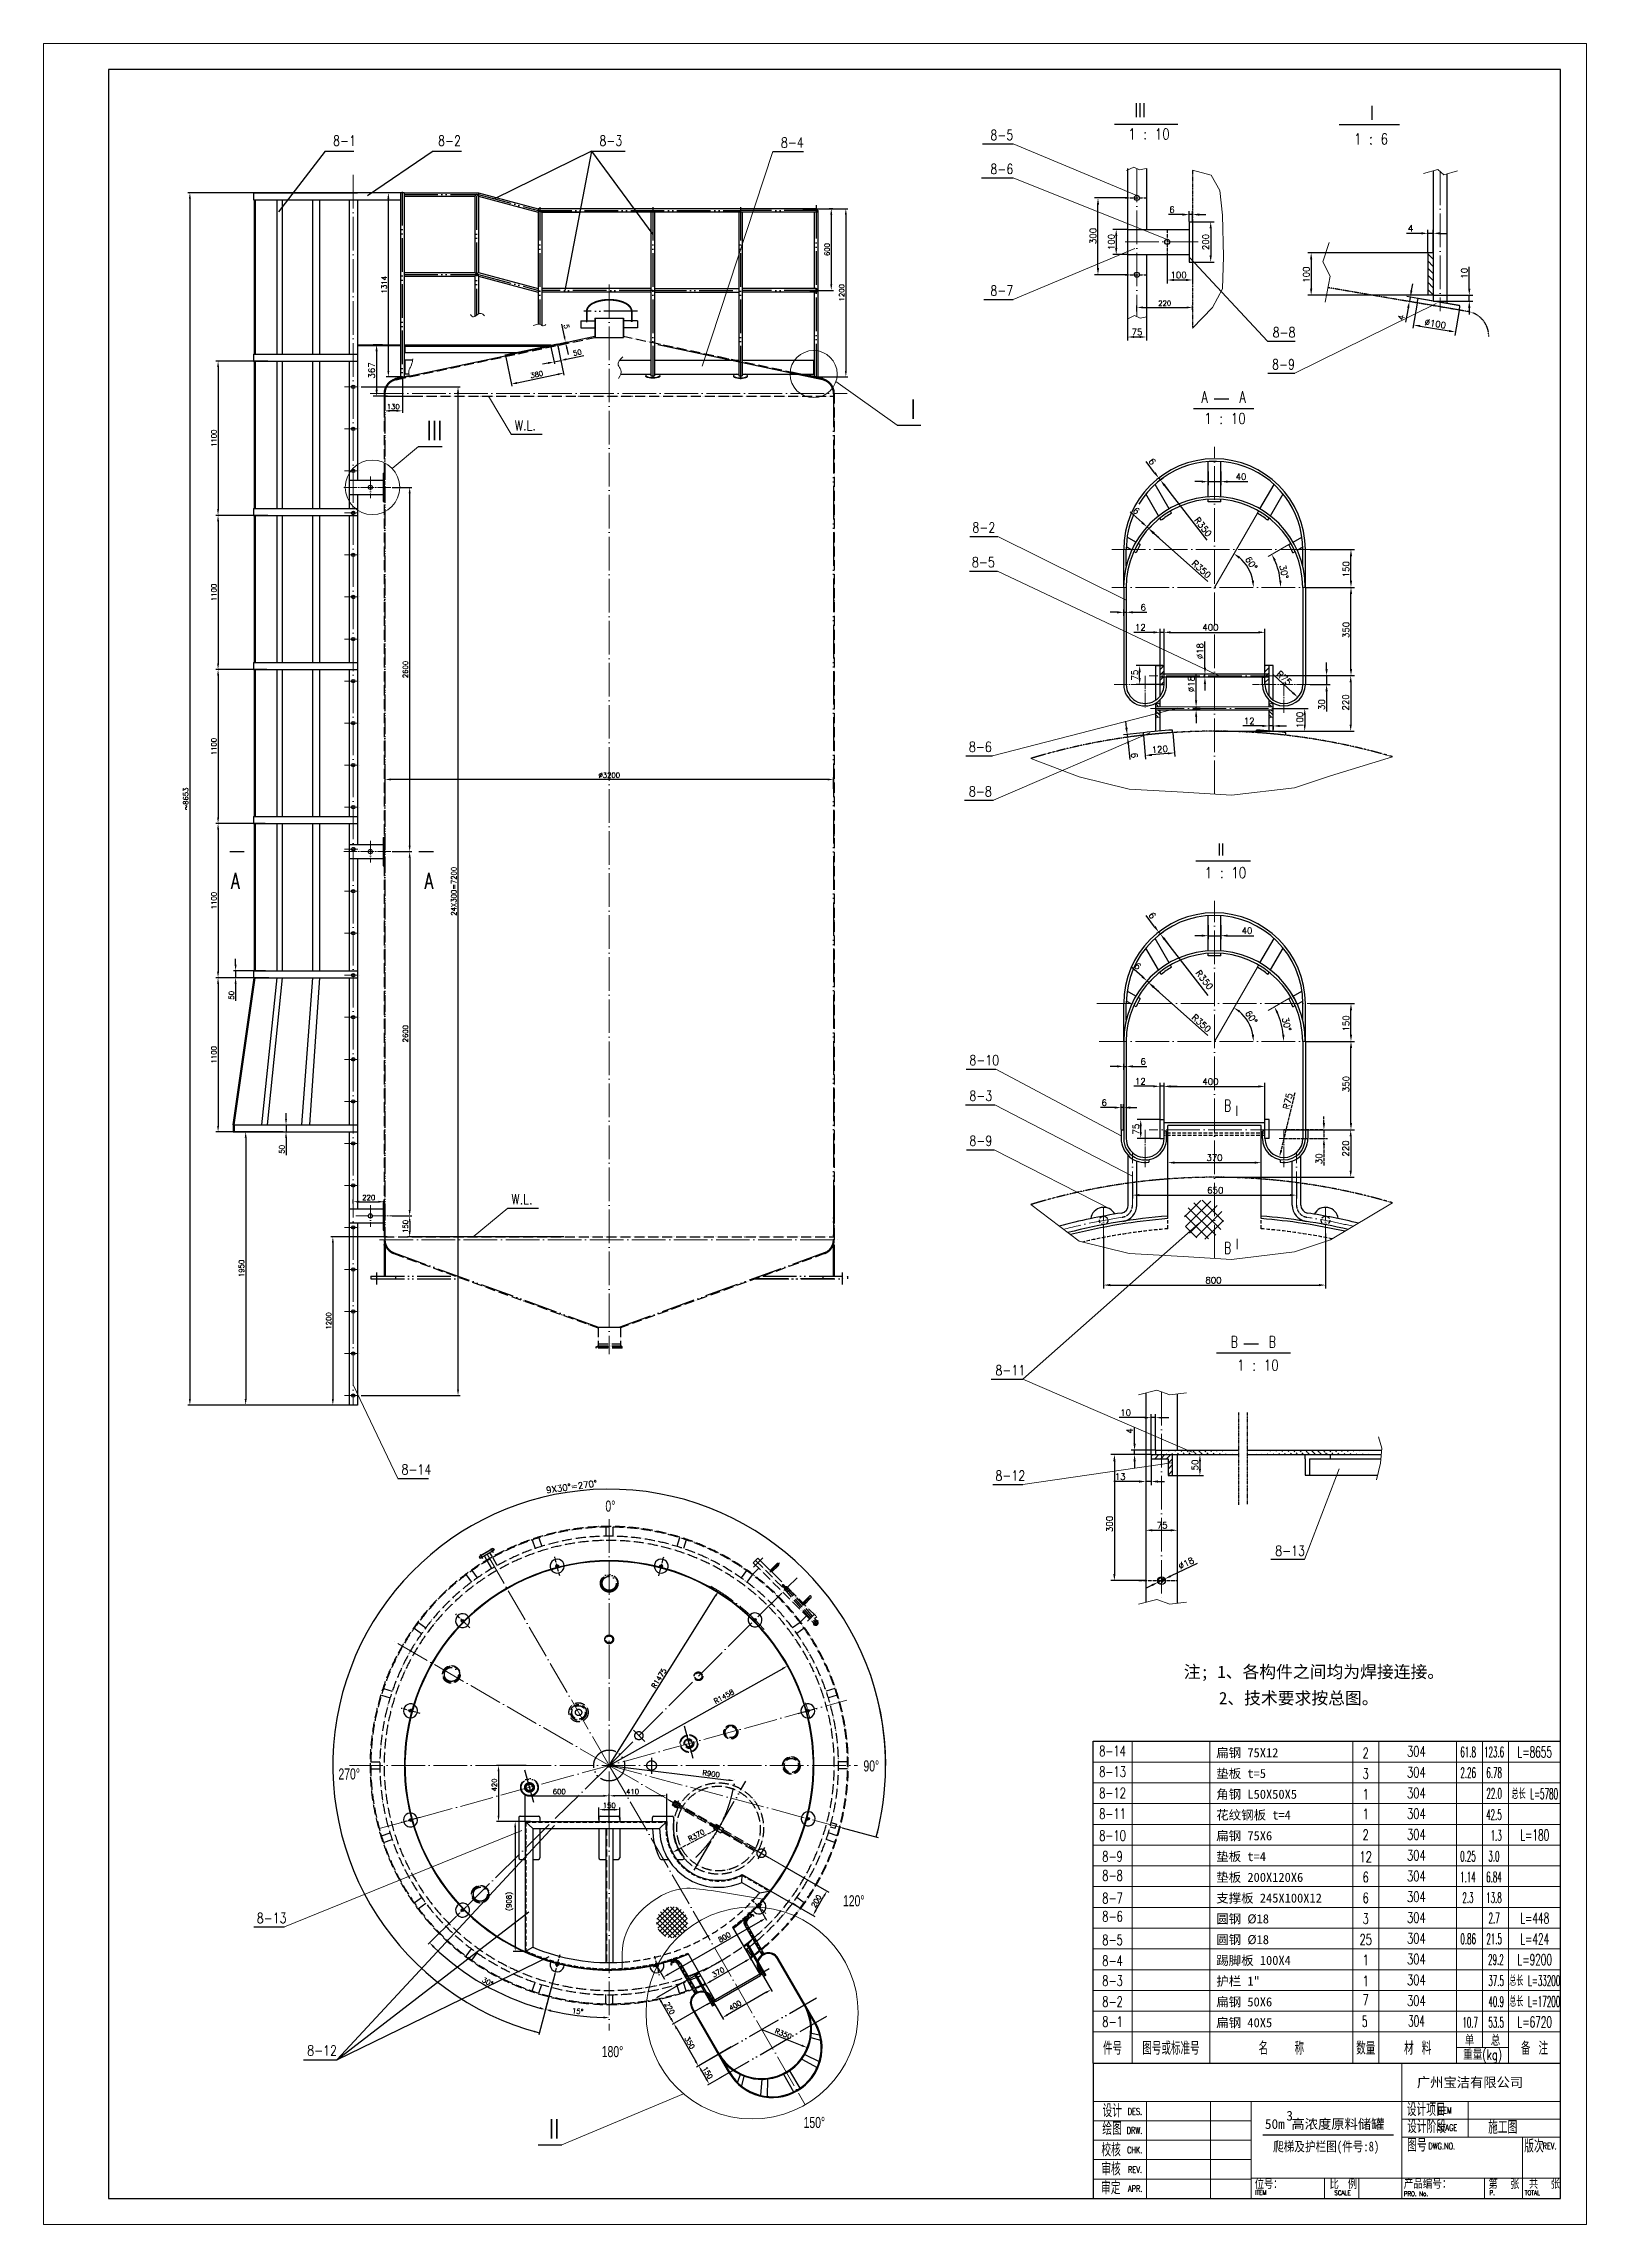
# Model space of a CAD drawing. Header units: inches. Extents: x 14786 to 39415, y 1343 to 18195.
# Drawn here: x 14786 to 25793, y 1343 to 16908 of the extents above; entities that cross this region are included whole.
import ezdxf
from ezdxf.enums import TextEntityAlignment as Align

# ---------------------------------------------------------------- set-up
doc = ezdxf.new("R2010")
doc.units = ezdxf.units.IN
doc.header["$MEASUREMENT"] = 0
for name, pattern in [('ACAD_ISO04W100', [30, 24, -3, 0, -3]), ('ACAD_ISO05W100', [33, 24, -3, 0, -3, 0, -3]), ('DASHED', [0.75, 0.5, -0.25]), ('PHANTOM', [2.5, 1.25, -0.25, 0.25, -0.25, 0.25, -0.25])]:
    doc.linetypes.add(name, pattern=pattern)
for name, color, linetype in [('1', 1, 'ACAD_ISO05W100'), ('2', 3, 'Continuous'), ('3', 2, 'DASHED'), ('4', 7, 'Continuous'), ('5', 6, 'PHANTOM')]:
    doc.layers.add(name, color=color, linetype=linetype)
for name, color, linetype, lineweight in [('TEXT', 3, 'Continuous', 15), ('图层1', 1, 'ACAD_ISO04W100', 18), ('尺寸线', 4, 'Continuous', 9), ('细实线', 4, 'Continuous', 18)]:
    doc.layers.add(name, color=color, linetype=linetype, lineweight=lineweight)
doc.styles.add('HZ', font='TXT', dxfattribs={"width": 0.8, "bigfont": 'HZTXT'})
doc.styles.add('ROMANS', font='ROMANS', dxfattribs={"bigfont": 'HZTXT'})
doc.styles.add('STYLE1', font='SimSun.ttf', dxfattribs={"height": 40})
doc.styles.add('TKFSD', font='mon', dxfattribs={"width": 0.7, "bigfont": 'fsd'})
doc.styles.add('TKGSH', font='romand', dxfattribs={"bigfont": 'gsh'})
doc.dimstyles.new('R30', dxfattribs={"dimscale": 30, "dimtxt": 1.2, "dimasz": 1.4, "dimexe": 0.5, "dimexo": 0, "dimgap": 0.4, "dimtad": 1, "dimdec": 0, "dimzin": 13, "dimdsep": 46, "dimtxsty": 'ROMANS', "dimcen": 30, "dimclrd": 1, "dimclre": 1, "dimclrt": 2, "dimadec": 0, "dimazin": 0, "dimtfac": 1, "dimtdec": 0, "dimtmove": 0, "dimatfit": 1, "dimfxl": 0, "dimtolj": 1, "dimtzin": 0, "dimarcsym": 0})
doc.dimstyles.get("Standard").update_dxf_attribs({"dimtxt": 1.8, "dimasz": 1.9, "dimexe": 1, "dimexo": 0.0625, "dimgap": 0.05, "dimtad": 1, "dimdec": 4, "dimzin": 0, "dimdsep": 46, "dimtxsty": 'ROMANS', "dimcen": 0.09, "dimclrd": 1, "dimclre": 1, "dimclrt": 2, "dimadec": 0, "dimazin": 0, "dimtfac": 1, "dimtdec": 4, "dimtofl": 0, "dimtmove": 0, "dimatfit": 3, "dimfxl": 0, "dimtolj": 1, "dimtzin": 0, "dimarcsym": 0})
pattern_1 = [(45, (12514.16, 1935.532), (-19.091883, 19.091883), [])]
pattern_2 = [(135, (5164.9, -1492.06), (-21.213246, -21.213246), [])]

msp = doc.modelspace()

# ---------------------------------------------------------------- texts
at = {"color": 2, "insert": (18553.5, 6608.2), "char_height": 45, "attachment_point": 5, "rotation": 7.68516, "style": 'ROMANS'}
msp.add_mtext('9X30°=270°', dxfattribs=at)
at = {"layer": '2', "style": 'HZ', "width": 0.8}
for s, p in [('8-1', (16851.7, 16179.5)), ('8-2', (17600.7, 16179.5)), ('8-3', (18752.1, 16179.5)), ('8-4', (20046.7, 16165.7)), ('8-5', (21541.7, 16219.7)), ('8-6', (21541.7, 15977.6)), ('8-7', (21541.7, 15109.4)), ('8-8', (23554.9, 14811.8)), ('8-9', (23551.2, 14583.3)), ('W.L.', (18147.9, 14147.2)), ('8-2', (21412.9, 13418.6)), ('8-5', (21409.6, 13170.6)), ('8-6', (21388.1, 11852.6)), ('8-8', (21388.1, 11534.9)), ('8-10', (21391.3, 9616.4)), ('8-3', (21391.3, 9361.7)), ('8-9', (21391.3, 9040.7)), ('W.L.', (18123.4, 8624.3)), ('8-11', (21577.4, 7403)), ('8-14', (17339.5, 6695)), ('8-12', (21577.4, 6651.2)), ('8-13', (23573.3, 6115)), ('8-13', (16307.2, 3493.8)), ('8-12', (16666.5, 2547.7))]:
    msp.add_text(s, height=72, dxfattribs=at).set_placement(p)
at = {"layer": '2', "style": 'ROMANS', "width": 0.7}
for s, height, p in [('A', 114.8, (16154.3, 10875.6)), ('A', 114.8, (17535.2, 10875.6)), ('B', 82.7, (23234.2, 9287.2)), ('B', 82.7, (23234.2, 8271.2)), ('B', 82.7, (23281.9, 7600.4)), ('B', 82.7, (23552.8, 7600.4))]:
    msp.add_text(s, height=height, dxfattribs=at).set_placement(p, align=Align.CENTER)
at = {"layer": '4', "style": 'HZ', "width": 0.8}
for s, height, p in [('III', 100, (22567.4, 16382.9)), ('I', 100, (24248.6, 16363.1)), ('1 : 10', 77.22, (22524.9, 16224)), ('1 : 6', 77.22, (24135.4, 16189)), ('Ⅰ', 160, (20926.7, 14213)), ('Ⅲ', 160, (17511.3, 14060.8)), ('1 : 10', 77.22, (23067.3, 14194.1)), ('1 : 10', 77.22, (23070.6, 10951.8)), ('1 : 10', 77.22, (23302.5, 7436.8)), ('Ⅱ', 160, (18365.1, 1939.1))]:
    msp.add_text(s, height=height, dxfattribs=at).set_placement(p)
at = {"layer": '4', "linetype": 'Continuous', "style": 'ROMANS', "width": 0.7}
for p in [(23070, 14345.4), (23340.9, 14345.4)]:
    msp.add_text('A', height=82.7, dxfattribs=at).set_placement(p, align=Align.CENTER)
at = {"layer": '4', "style": 'HZ', "width": 0.8}
msp.add_text('Ⅱ', height=100, dxfattribs=at).set_placement((23186.7, 11103.1), align=Align.CENTER)
at = {"layer": 'TEXT', "style": 'STYLE1'}
for s, height, p in [('注; 1、各构件之间均为焊接连接。', 87.885, (22920.9, 5243.3)), ('2、技术要求按总图。', 87.89, (23172.1, 5055.3)), ('扁钢 75X12', 65.1, (23152.9, 4676.8)), ('垫板 t=5', 65.1, (23152.9, 4528.6)), ('角钢 L50X50X5', 65.1, (23152.9, 4380.4)), ('花纹钢板 t=4', 65.1, (23152.9, 4232.2)), ('扁钢 75X6', 65.1, (23152.9, 4084)), ('垫板 t=4', 65.1, (23152.9, 3935.8)), ('垫板 200X120X6', 65.1, (23152.9, 3787.6)), ('支撑板 245X100X12', 65.1, (23152.9, 3639.3)), ('圆钢 %%c18', 65.1, (23152.9, 3491.1)), ('踢脚板 100X4', 65.1, (23152.9, 3194.7)), ('圆钢 %%c18', 65.1, (23152.9, 3342.9)), ('护栏 1"', 65.1, (23152.9, 3046.5)), ('扁钢 50X6', 65.1, (23152.9, 2898.3)), ('扁钢 40X5', 65.1, (23152.9, 2750.1))]:
    msp.add_text(s, height=height, dxfattribs=at).set_placement(p)
at = {"layer": 'TEXT', "style": 'HZ'}
for s, height, width, p in [('8-14', 74.11, 0.7, (22412.8, 4684.4)), ('2', 74.1, 0.7, (24219.2, 4670.2)), ('304', 74.11, 0.7, (24580.8, 4681.3)), ('61.8', 74.11, 0.5, (24950.4, 4677.9)), ('123.6', 74.11, 0.5, (25135.7, 4677.9)), ('L=8655', 78, 0.6, (25425.2, 4675.2)), ('8-13', 74.11, 0.7, (22412.8, 4536.8)), ('3', 74.1, 0.7, (24219.2, 4522)), ('304', 74.11, 0.7, (24580.8, 4533.1)), ('2.26', 74.11, 0.5, (24950.4, 4529.6)), ('6.78', 74.11, 0.5, (25135.7, 4529.6)), ('8-12', 74.11, 0.7, (22412.8, 4385.3)), ('1', 74.1, 0.7, (24219.2, 4375.1)), ('304', 74.11, 0.7, (24580.8, 4384.8)), ('22.0', 74.11, 0.5, (25135.7, 4381.4)), ('总长 L=5780', 75, 0.5, (25425.2, 4378.7)), ('8-11', 74.11, 0.7, (22412.8, 4236.4)), ('1', 74.1, 0.7, (24219.2, 4234.8)), ('304', 74.11, 0.7, (24580.8, 4236.6)), ('42.5', 74.11, 0.5, (25134.1, 4230)), ('8-10', 74.11, 0.7, (22412.8, 4081)), ('2', 74.1, 0.7, (24219.2, 4086.6)), ('304', 74.11, 0.7, (24580.8, 4088.4)), ('1.3', 74.11, 0.5, (25149.8, 4081.7)), ('L=180', 78, 0.6, (25425.2, 4082.3)), ('8-9', 74.11, 0.7, (22412.8, 3932)), ('12', 74.11, 0.7, (24219.2, 3929.1)), ('304', 74.11, 0.7, (24580.8, 3940.2)), ('0.25', 74.11, 0.5, (24948.8, 3933.5)), ('3.0', 74.11, 0.5, (25134.1, 3933.5)), ('8-8', 74.11, 0.7, (22412.8, 3795.9)), ('6', 74.1, 0.7, (24219.2, 3784.5)), ('304', 74.11, 0.7, (24580.8, 3792)), ('1.14', 74.11, 0.5, (24948.8, 3785.3)), ('6.84', 74.11, 0.5, (25134.1, 3785.3)), ('8-7', 74.11, 0.7, (22412.8, 3634)), ('6', 74.1, 0.7, (24219.2, 3636.3)), ('304', 74.11, 0.7, (24580.8, 3643.8)), ('2.3', 74.11, 0.5, (24948.8, 3637.1)), ('13.8', 74.11, 0.5, (25134.1, 3637.1)), ('8-6', 74.11, 0.7, (22412.8, 3504.3)), ('3', 74.1, 0.7, (24219.2, 3487.3)), ('304', 74.11, 0.7, (24580.8, 3495.6)), ('2.7', 74.11, 0.5, (25135.7, 3492.2)), ('L=448', 78, 0.6, (25425.2, 3489.5)), ('8-5', 74.11, 0.7, (22412.8, 3336.1)), ('25', 74.11, 0.7, (24219.2, 3339.1)), ('304', 74.11, 0.7, (24580.8, 3347.4)), ('304', 74.11, 0.7, (24580.8, 3199.1)), ('0.86', 74.11, 0.5, (24950.4, 3343.9)), ('21.5', 74.11, 0.5, (25135.7, 3343.9)), ('29.2', 74.11, 0.5, (25147.9, 3195.7)), ('L=9200', 78, 0.6, (25425.2, 3193)), ('L=424', 78, 0.6, (25425.2, 3341.3)), ('8-4', 74.11, 0.7, (22412.8, 3187.1)), ('8-3', 74.11, 0.7, (22412.8, 3044.6)), ('1', 74.1, 0.7, (24219.2, 3192.8)), ('1', 74.1, 0.7, (24219.2, 3043.5)), ('304', 74.11, 0.7, (24580.8, 3050.9)), ('37.5', 74.11, 0.5, (25149.8, 3044.3)), ('总长 L=33200', 75, 0.5, (25425.2, 3044.8)), ('8-2', 74.11, 0.7, (22412.8, 2895.6)), ('7', 74.1, 0.7, (24219.2, 2908.5)), ('304', 74.11, 0.7, (24580.8, 2902.7)), ('40.9', 74.11, 0.5, (25149.8, 2896)), ('总长 L=17200', 75, 0.5, (25425.2, 2896.6)), ('8-1', 74.11, 0.7, (22412.8, 2753.1)), ('5', 78, 0.6, (24211.8, 2752.3)), ('304', 78, 0.6, (24580.8, 2754.5)), ('10.7', 74.11, 0.5, (24964.5, 2747.8)), ('53.5', 74.11, 0.5, (25149.8, 2747.8)), ('L=6720', 78, 0.6, (25425.2, 2748.4))]:
    msp.add_text(s, height=height, dxfattribs=dict(at, width=width)).set_placement(p, align=Align.CENTER)
at = {"layer": 'TEXT', "style": 'HZ', "width": 0.7}
for s, height, p in [('件号', 92.63, (22412.8, 2604.8)), ('图号或标准号', 92.63, (22829.7, 2604.8)), ('名   称', 92.63, (23617.1, 2604.8)), ('数量', 92.63, (24219.2, 2604.8)), ('材 料', 92.63, (24589.7, 2604.8)), ('单', 78.1, (24960.3, 2660.4)), ('总', 78.1, (25145.5, 2660.4)), ('备 注', 92.63, (25423.4, 2604.8)), ('重量(kg)', 72.94, (25052.9, 2549.3))]:
    msp.add_text(s, height=height, dxfattribs=at).set_placement(p, align=Align.MIDDLE)
at = {"layer": '图层1', "style": 'TKFSD', "width": 0.7}
for s, p in [('0%%d', (18830, 6430)), ('270%%d', (16966.7, 4518.1)), ('90%%d', (20691.6, 4575.5)), ('120%%d', (20566.4, 3612.7)), ('180%%d', (18845.3, 2536.4)), ('150%%d', (20285.4, 2030.5))]:
    msp.add_text(s, height=79.2, dxfattribs=at).set_placement(p, align=Align.CENTER)
at = {"layer": '细实线', "style": 'STYLE1'}
for s, height, p in [('广州宝洁有限公司', 69.46, (24584.4, 2322.3)), ('50m 高浓度原料储罐', 69.464, (23500, 2024.4))]:
    msp.add_text(s, height=height, dxfattribs=at).set_placement(p)
at = {"layer": '细实线'}
for s, height, style, width, p in [('设计', 92.58, 'HZ', 0.75, (22341.3, 2108)), ('设计项目', 92.58, 'HZ', 0.75, (24512, 2115.6)), ('ITEM', 46.29, 'TKGSH', 0.7, (24735.1, 2133.3)), ('绘图', 92.58, 'HZ', 0.75, (22340, 1979.9)), ('DRW.', 46.29, 'TKGSH', 0.7, (22514.2, 1990.1)), ('DES.', 46.29, 'TKGSH', 0.7, (22521.8, 2125.5)), ('设计阶段', 92.58, 'HZ', 0.75, (24514.3, 1994.1)), ('STAGE', 46.29, 'TKGSH', 0.7, (24735.1, 2010.4)), ('施工图', 92.58, 'HZ', 0.75, (25092.6, 1989.3)), ('校核', 92.58, 'HZ', 0.75, (22333.2, 1828.1)), ('CHK.', 46.29, 'TKGSH', 0.7, (22516.8, 1850.3)), ('爬梯及护栏图(件号:8)', 69.464, 'STYLE1', 0.8, (23558.1, 1864.2)), ('图号', 92.58, 'HZ', 0.75, (24515.3, 1862.6)), ('DWG.NO.', 46.29, 'TKGSH', 0.7, (24666.2, 1878.5)), ('版次', 92.58, 'HZ', 0.75, (25349.9, 1855.3)), ('REV.', 46.29, 'TKGSH', 0.7, (25481, 1878.5)), ('审核', 92.58, 'HZ', 0.75, (22332.2, 1691.7)), ('REV.', 46.29, 'TKGSH', 0.7, (22523.1, 1710.1)), ('审定', 92.58, 'HZ', 0.75, (22330.7, 1556.7)), ('APR.', 46.29, 'TKGSH', 0.7, (22523.1, 1574.9)), ('位号：', 64.81, 'HZ', 0.75, (23427.6, 1595.8)), ('ITEM', 33.33, 'TKGSH', 0.7, (23430.2, 1554.2)), ('比', 64.8, 'HZ', 0.75, (23961.6, 1595.8)), ('SCALE', 33.33, 'TKGSH', 0.7, (23995.8, 1551)), ('例', 64.8, 'HZ', 0.75, (24092.2, 1595.8)), ('产品编号：', 72.5, 'HZ', 0.75, (24490.8, 1596.8)), ('PRO. No.', 33.33, 'TKGSH', 0.7, (24491.5, 1544.8)), ('第', 64.8, 'HZ', 0.75, (25094.9, 1595.8)), ('P.', 33.33, 'TKGSH', 0.7, (25102.1, 1552.4)), ('张', 64.8, 'HZ', 0.75, (25250.1, 1595.8)), ('TOTAL', 33.33, 'TKGSH', 0.7, (25353.7, 1551.7)), ('共', 64.8, 'HZ', 0.75, (25384, 1597.8)), ('张', 64.8, 'HZ', 0.75, (25539.3, 1597.8))]:
    msp.add_text(s, height=height, dxfattribs=dict(at, style=style, width=width)).set_placement(p)
at = {"layer": '细实线', "style": 'STYLE1'}
msp.add_text('3', height=69.5, dxfattribs=at).set_placement((23676.5, 2083.7), align=Align.CENTER)

# ---------------------------------------------------------------- blocks, each defined once
blk = doc.blocks.new('*D44')
at = {"layer": '4', "color": 1, "lineweight": -2}
for p, q in [((23560, 12162), (23809, 12162)), ((23686, 12000), (23809, 12000)), ((23784, 12115), (23784, 12048))]:
    blk.add_line(p, q, dxfattribs=at)
at = {"layer": '4', "color": 1}
for points in [[(23776, 12115), (23792, 12115), (23784, 12162)], [(23776, 12048), (23792, 12048), (23784, 12000)]]:
    blk.add_solid(points, dxfattribs=at)
at = {"layer": 'DEFPOINTS', "color": 0}
for p in [(23558, 12162), (23684, 12000), (23784, 12000)]:
    blk.add_point(p, dxfattribs=at)
at = {"layer": '4', "color": 2, "insert": (23749, 12081), "char_height": 45, "attachment_point": 5, "rotation": 90, "style": 'ROMANS'}
blk.add_mtext('\\A1;100', dxfattribs=at)
blk = doc.blocks.new('*D45')
at = {"layer": '4', "color": 1, "lineweight": -2}
blk.add_line((23092, 9829), (22706, 10174), dxfattribs=at)
at = {"layer": '4', "color": 1}
blk.add_solid([(22711, 10179), (22700, 10168), (22670, 10205)], dxfattribs=at)
at = {"layer": 'DEFPOINTS', "color": 0}
for p in [(22670, 10205), (23140, 9786)]:
    blk.add_point(p, dxfattribs=at)
at = {"layer": '4', "color": 2, "insert": (23047, 9916), "char_height": 45, "attachment_point": 5, "rotation": 318.2726, "style": 'ROMANS'}
blk.add_mtext('\\A1;R350', dxfattribs=at)
blk = doc.blocks.new('*D46')
at = {"layer": '4', "color": 1, "lineweight": -2}
blk.add_line((23095, 10115), (22783, 10516), dxfattribs=at)
at = {"layer": '4', "color": 1}
blk.add_solid([(22789, 10521), (22777, 10511), (22754, 10553)], dxfattribs=at)
at = {"layer": 'DEFPOINTS', "color": 0}
for p in [(22754, 10553), (23140, 10056)]:
    blk.add_point(p, dxfattribs=at)
at = {"layer": '4', "color": 2, "insert": (23068, 10226), "char_height": 45, "attachment_point": 5, "rotation": 307.848, "style": 'ROMANS'}
blk.add_mtext('\\A1;R350', dxfattribs=at)
blk = doc.blocks.new('*D47')
at = {"layer": '4', "color": 1, "lineweight": -2}
blk.add_arc((23140, 9786), 278, 9.8224, 50.1934, dxfattribs=at)
at = {"layer": '4', "color": 1}
for points in [[(23314, 9993), (23323, 10006), (23279, 10027)], [(23422, 9834), (23406, 9833), (23418, 9786)]]:
    blk.add_solid(points, dxfattribs=at)
at = {"layer": 'DEFPOINTS', "color": 0}
for p in [(23446, 10316), (23401, 9881), (22408, 9786), (23140, 9786), (24016, 9786)]:
    blk.add_point(p, dxfattribs=at)
at = {"layer": '4', "color": 2, "insert": (23403, 9959), "char_height": 45, "attachment_point": 5, "rotation": 303.3754, "style": 'ROMANS'}
blk.add_mtext('\\A1;60°', dxfattribs=at)
blk = doc.blocks.new('*D48')
at = {"layer": '4', "color": 1, "lineweight": -2}
blk.add_arc((23140, 9786), 493, 5.5348, 24.481, dxfattribs=at)
at = {"layer": '4', "color": 1}
for points in [[(23582, 9987), (23596, 9994), (23568, 10033)], [(23639, 9834), (23623, 9833), (23634, 9786)]]:
    blk.add_solid(points, dxfattribs=at)
at = {"layer": 'DEFPOINTS', "color": 0}
for p in [(23522, 10006), (23670, 10092), (23604, 9955), (22408, 9786), (24016, 9786)]:
    blk.add_point(p, dxfattribs=at)
at = {"layer": '4', "color": 2, "insert": (23655, 9909), "char_height": 45, "attachment_point": 5, "rotation": 283.4527, "style": 'ROMANS'}
blk.add_mtext('\\A1;30°', dxfattribs=at)
blk = doc.blocks.new('*D49')
at = {"layer": '4', "color": 1, "lineweight": -2}
for p, q in [((22713, 10605), (22652, 10684)), ((22754, 10553), (22742, 10567)), ((22744, 10568), (22762, 10583)), ((22755, 10554), (22773, 10568)), ((22783, 10516), (22812, 10478))]:
    blk.add_line(p, q, dxfattribs=at)
at = {"layer": '4', "color": 1}
for points in [[(22720, 10610), (22707, 10600), (22742, 10567)], [(22789, 10520), (22776, 10511), (22754, 10553)]]:
    blk.add_solid(points, dxfattribs=at)
at = {"layer": 'DEFPOINTS', "color": 0}
for p in [(22742, 10567), (22742, 10567), (22754, 10553)]:
    blk.add_point(p, dxfattribs=at)
at = {"layer": '4', "color": 2, "insert": (22696, 10685), "char_height": 45, "attachment_point": 5, "rotation": 307.887, "style": 'ROMANS'}
blk.add_mtext('\\A1;6', dxfattribs=at)
blk = doc.blocks.new('*D50')
at = {"layer": '4', "color": 1, "lineweight": -2}
for p, q in [((22624, 10249), (22549, 10316)), ((22673, 10205), (22660, 10217)), ((22661, 10218), (22676, 10236)), ((22674, 10206), (22690, 10224)), ((22708, 10173), (22744, 10142))]:
    blk.add_line(p, q, dxfattribs=at)
at = {"layer": '4', "color": 1}
for points in [[(22629, 10255), (22619, 10243), (22660, 10217)], [(22714, 10179), (22703, 10167), (22673, 10205)]]:
    blk.add_solid(points, dxfattribs=at)
at = {"layer": 'DEFPOINTS', "color": 0}
for p in [(22660, 10217), (22660, 10217), (22673, 10205)]:
    blk.add_point(p, dxfattribs=at)
at = {"layer": '4', "color": 2, "insert": (22592, 10324), "char_height": 45, "attachment_point": 5, "rotation": 318.1746, "style": 'ROMANS'}
blk.add_mtext('\\A1;6', dxfattribs=at)
blk = doc.blocks.new('*D51')
at = {"layer": '4', "color": 1, "lineweight": -2}
blk.add_arc((23140, 13026), 278, 9.8224, 50.1934, dxfattribs=at)
at = {"layer": '4', "color": 1}
for points in [[(23314, 13233), (23323, 13246), (23279, 13267)], [(23422, 13075), (23406, 13073), (23418, 13027)]]:
    blk.add_solid(points, dxfattribs=at)
at = {"layer": 'DEFPOINTS', "color": 0}
for p in [(23446, 13556), (23401, 13122), (22408, 13026), (23140, 13026), (24016, 13027)]:
    blk.add_point(p, dxfattribs=at)
at = {"layer": '4', "color": 2, "insert": (23403, 13199), "char_height": 45, "attachment_point": 5, "rotation": 303.3754, "style": 'ROMANS'}
blk.add_mtext('\\A1;60°', dxfattribs=at)
blk = doc.blocks.new('*D52')
at = {"layer": '4', "color": 1, "lineweight": -2}
blk.add_arc((23140, 13026), 472, 5.7873, 24.2285, dxfattribs=at)
at = {"layer": '4', "color": 1}
for points in [[(23564, 13216), (23578, 13224), (23549, 13262)], [(23618, 13074), (23602, 13074), (23612, 13027)]]:
    blk.add_solid(points, dxfattribs=at)
at = {"layer": 'DEFPOINTS', "color": 0}
for p in [(23522, 13247), (23670, 13332), (23584, 13188), (22408, 13026), (24016, 13027)]:
    blk.add_point(p, dxfattribs=at)
at = {"layer": '4', "color": 2, "insert": (23636, 13138), "char_height": 45, "attachment_point": 5, "rotation": 282.6729, "style": 'ROMANS'}
blk.add_mtext('\\A1;30°', dxfattribs=at)
blk = doc.blocks.new('*D53')
at = {"layer": '4', "color": 1, "lineweight": -2}
for p, q in [((22842, 11989), (22857, 11821)), ((22633, 11970), (22648, 11802)), ((22807, 11841), (22693, 11831))]:
    blk.add_line(p, q, dxfattribs=at)
at = {"layer": '4', "color": 1}
for points in [[(22692, 11839), (22694, 11823), (22646, 11827)], [(22807, 11849), (22808, 11834), (22855, 11846)]]:
    blk.add_solid(points, dxfattribs=at)
at = {"layer": 'DEFPOINTS', "color": 0}
for p in [(22842, 11991), (22633, 11972), (22646, 11827)]:
    blk.add_point(p, dxfattribs=at)
at = {"layer": '4', "color": 2, "insert": (22750, 11871), "char_height": 45, "attachment_point": 5, "rotation": 5.1317, "style": 'ROMANS'}
blk.add_mtext('\\A1;120', dxfattribs=at)
blk = doc.blocks.new('*D54')
at = {"layer": '4', "color": 1, "lineweight": -2}
for p, q in [((22631, 11990), (22492, 11974)), ((22512, 12024), (22507, 12071)), ((22633, 11972), (22495, 11956)), ((22517, 11977), (22519, 11959)), ((22525, 11912), (22537, 11798))]:
    blk.add_line(p, q, dxfattribs=at)
at = {"layer": '4', "color": 1}
for points in [[(22520, 12025), (22504, 12023), (22517, 11977)], [(22533, 11913), (22517, 11911), (22519, 11959)]]:
    blk.add_solid(points, dxfattribs=at)
at = {"layer": 'DEFPOINTS', "color": 0}
for p in [(22633, 11990), (22519, 11959), (22635, 11972)]:
    blk.add_point(p, dxfattribs=at)
at = {"layer": '4', "color": 2, "insert": (22569, 11828), "char_height": 45, "attachment_point": 5, "rotation": 276.4124, "style": 'ROMANS'}
blk.add_mtext('\\A1;6', dxfattribs=at)
blk = doc.blocks.new('*D55')
at = {"layer": '4', "color": 1, "lineweight": -2}
for p, q in [((23009, 12221), (23009, 12407)), ((23038, 12173), (22984, 12173)), ((23038, 12152), (22984, 12152)), ((23009, 12152), (23009, 12173)), ((23009, 12104), (23009, 12057))]:
    blk.add_line(p, q, dxfattribs=at)
at = {"layer": '4', "color": 1}
for points in [[(23001, 12221), (23017, 12221), (23009, 12173)], [(23001, 12104), (23017, 12104), (23009, 12152)]]:
    blk.add_solid(points, dxfattribs=at)
at = {"layer": 'DEFPOINTS', "color": 0}
for p in [(23009, 12173), (23040, 12173), (23040, 12152)]:
    blk.add_point(p, dxfattribs=at)
at = {"layer": '4', "color": 2, "insert": (22974, 12337), "char_height": 45, "attachment_point": 5, "rotation": 90, "style": 'ROMANS'}
blk.add_mtext('\\A1;%%C18', dxfattribs=at)
blk = doc.blocks.new('*D56')
at = {"layer": '4', "color": 1, "lineweight": -2}
for p, q in [((23072, 12455), (23072, 12641)), ((23101, 12407), (23047, 12407)), ((23101, 12386), (23047, 12386)), ((23072, 12386), (23072, 12407)), ((23072, 12338), (23072, 12291))]:
    blk.add_line(p, q, dxfattribs=at)
at = {"layer": '4', "color": 1}
for points in [[(23064, 12455), (23080, 12455), (23072, 12407)], [(23064, 12338), (23080, 12338), (23072, 12386)]]:
    blk.add_solid(points, dxfattribs=at)
at = {"layer": 'DEFPOINTS', "color": 0}
for p in [(23072, 12407), (23103, 12407), (23103, 12386)]:
    blk.add_point(p, dxfattribs=at)
at = {"layer": '4', "color": 2, "insert": (23037, 12572), "char_height": 45, "attachment_point": 5, "rotation": 90, "style": 'ROMANS'}
blk.add_mtext('\\A1;%%C18', dxfattribs=at)
blk = doc.blocks.new('*D57')
at = {"layer": '4', "color": 1, "lineweight": -2}
for p, q in [((22772, 12469), (22581, 12469)), ((22772, 12334), (22581, 12334)), ((22606, 12381), (22606, 12421))]:
    blk.add_line(p, q, dxfattribs=at)
at = {"layer": '4', "color": 1}
for points in [[(22598, 12421), (22614, 12421), (22606, 12469)], [(22598, 12381), (22614, 12381), (22606, 12334)]]:
    blk.add_solid(points, dxfattribs=at)
at = {"layer": 'DEFPOINTS', "color": 0}
for p in [(22606, 12469), (22773, 12469), (22773, 12334)]:
    blk.add_point(p, dxfattribs=at)
at = {"layer": '4', "color": 2, "insert": (22571, 12401), "char_height": 45, "attachment_point": 5, "rotation": 89.9614, "style": 'ROMANS'}
blk.add_mtext('\\A1;75', dxfattribs=at)
blk = doc.blocks.new('*D58')
at = {"layer": '4', "color": 1, "lineweight": -2}
for p, q in [((22650, 6806), (22650, 6620)), ((22689, 6806), (22689, 6620)), ((22602, 6645), (22422, 6645)), ((22689, 6645), (22650, 6645)), ((22736, 6645), (22784, 6645))]:
    blk.add_line(p, q, dxfattribs=at)
at = {"layer": '4', "color": 1}
for points in [[(22602, 6653), (22602, 6637), (22650, 6645)], [(22736, 6653), (22736, 6637), (22689, 6645)]]:
    blk.add_solid(points, dxfattribs=at)
at = {"layer": 'DEFPOINTS', "color": 0}
for p in [(22650, 6808), (22689, 6808), (22650, 6645)]:
    blk.add_point(p, dxfattribs=at)
at = {"layer": '4', "color": 2, "insert": (22467, 6680), "char_height": 45, "attachment_point": 5, "style": 'ROMANS'}
blk.add_mtext('\\A1;13', dxfattribs=at)
blk = doc.blocks.new('*D59')
at = {"layer": '4', "color": 1, "lineweight": -2}
for p, q in [((23482, 12038), (23343, 12038)), ((23529, 12040), (23529, 12013)), ((23558, 12038), (23529, 12038)), ((23558, 12037), (23558, 12013)), ((23605, 12038), (23653, 12038))]:
    blk.add_line(p, q, dxfattribs=at)
at = {"layer": '4', "color": 1}
for points in [[(23482, 12046), (23482, 12030), (23529, 12038)], [(23605, 12046), (23605, 12030), (23558, 12038)]]:
    blk.add_solid(points, dxfattribs=at)
at = {"layer": 'DEFPOINTS', "color": 0}
for p in [(23529, 12042), (23529, 12038), (23558, 12039)]:
    blk.add_point(p, dxfattribs=at)
at = {"layer": '4', "color": 2, "insert": (23388, 12073), "char_height": 45, "attachment_point": 5, "style": 'ROMANS'}
blk.add_mtext('\\A1;12', dxfattribs=at)
blk = doc.blocks.new('*D60')
at = {"layer": '4', "color": 1, "lineweight": -2}
for p, q in [((22713, 13845), (22652, 13925)), ((22754, 13794), (22742, 13808)), ((22744, 13809), (22762, 13823)), ((22755, 13795), (22773, 13809)), ((22783, 13756), (22812, 13719))]:
    blk.add_line(p, q, dxfattribs=at)
at = {"layer": '4', "color": 1}
for points in [[(22720, 13850), (22707, 13841), (22742, 13808)], [(22789, 13761), (22776, 13751), (22754, 13794)]]:
    blk.add_solid(points, dxfattribs=at)
at = {"layer": 'DEFPOINTS', "color": 0}
for p in [(22742, 13808), (22742, 13808), (22754, 13794)]:
    blk.add_point(p, dxfattribs=at)
at = {"layer": '4', "color": 2, "insert": (22696, 13925), "char_height": 45, "attachment_point": 5, "rotation": 307.887, "style": 'ROMANS'}
blk.add_mtext('\\A1;6', dxfattribs=at)
blk = doc.blocks.new('*D61')
at = {"layer": '4', "color": 1, "lineweight": -2}
for p, q in [((22624, 13489), (22539, 13566)), ((22673, 13446), (22660, 13458)), ((22661, 13459), (22676, 13476)), ((22674, 13447), (22690, 13464)), ((22708, 13414), (22744, 13382))]:
    blk.add_line(p, q, dxfattribs=at)
at = {"layer": '4', "color": 1}
for points in [[(22629, 13495), (22619, 13483), (22660, 13458)], [(22714, 13420), (22703, 13408), (22673, 13446)]]:
    blk.add_solid(points, dxfattribs=at)
at = {"layer": 'DEFPOINTS', "color": 0}
for p in [(22660, 13458), (22660, 13458), (22673, 13446)]:
    blk.add_point(p, dxfattribs=at)
at = {"layer": '4', "color": 2, "insert": (22582, 13574), "char_height": 45, "attachment_point": 5, "rotation": 318.1746, "style": 'ROMANS'}
blk.add_mtext('\\A1;6', dxfattribs=at)
blk = doc.blocks.new('*D62')
at = {"layer": '4', "color": 1, "lineweight": -2}
blk.add_line((23087, 13365), (22783, 13756), dxfattribs=at)
at = {"layer": '4', "color": 1}
blk.add_solid([(22789, 13761), (22777, 13752), (22754, 13794)], dxfattribs=at)
at = {"layer": 'DEFPOINTS', "color": 0}
for p in [(22754, 13794), (23140, 13296)]:
    blk.add_point(p, dxfattribs=at)
at = {"layer": '4', "color": 2, "insert": (23058, 13459), "char_height": 45, "attachment_point": 5, "rotation": 307.848, "style": 'ROMANS'}
blk.add_mtext('\\A1;R350', dxfattribs=at)
blk = doc.blocks.new('*D25')
at = {"layer": '4', "color": 1, "lineweight": -2}
for p, q in [((23095, 13855), (23095, 13757)), ((23185, 13855), (23185, 13757)), ((23048, 13782), (23000, 13782)), ((23095, 13782), (23185, 13782)), ((23233, 13782), (23378, 13782))]:
    blk.add_line(p, q, dxfattribs=at)
at = {"layer": '4', "color": 1}
for points in [[(23048, 13789), (23048, 13774), (23095, 13782)], [(23233, 13789), (23233, 13774), (23185, 13782)]]:
    blk.add_solid(points, dxfattribs=at)
at = {"layer": 'DEFPOINTS', "color": 0}
for p in [(23095, 13857), (23185, 13857), (23185, 13782)]:
    blk.add_point(p, dxfattribs=at)
at = {"layer": '4', "color": 2, "insert": (23329, 13817), "char_height": 45, "attachment_point": 5, "style": 'ROMANS'}
blk.add_mtext('\\A1;40', dxfattribs=at)
blk = doc.blocks.new('*D26')
at = {"layer": '4', "color": 1, "lineweight": -2}
blk.add_line((23092, 13070), (22706, 13414), dxfattribs=at)
at = {"layer": '4', "color": 1}
blk.add_solid([(22711, 13420), (22700, 13408), (22670, 13446)], dxfattribs=at)
at = {"layer": 'DEFPOINTS', "color": 0}
for p in [(22670, 13446), (23140, 13026)]:
    blk.add_point(p, dxfattribs=at)
at = {"layer": '4', "color": 2, "insert": (23047, 13157), "char_height": 45, "attachment_point": 5, "rotation": 318.2726, "style": 'ROMANS'}
blk.add_mtext('\\A1;R350', dxfattribs=at)
blk = doc.blocks.new('*D27')
at = {"layer": '4', "color": 1, "lineweight": -2}
for p, q in [((22445, 12849), (22397, 12849)), ((22492, 12868), (22492, 12824)), ((22492, 12849), (22510, 12849)), ((22510, 12868), (22510, 12824)), ((22558, 12849), (22658, 12849))]:
    blk.add_line(p, q, dxfattribs=at)
at = {"layer": '4', "color": 1}
for points in [[(22445, 12857), (22445, 12841), (22492, 12849)], [(22558, 12857), (22558, 12841), (22510, 12849)]]:
    blk.add_solid(points, dxfattribs=at)
at = {"layer": 'DEFPOINTS', "color": 0}
for p in [(22492, 12869), (22510, 12869), (22510, 12849)]:
    blk.add_point(p, dxfattribs=at)
at = {"layer": '4', "color": 2, "insert": (22632, 12884), "char_height": 45, "attachment_point": 5, "rotation": 0.0158, "style": 'ROMANS'}
blk.add_mtext('\\A1;6', dxfattribs=at)
blk = doc.blocks.new('*D28')
at = {"layer": '4', "color": 1, "lineweight": -2}
blk.add_line((23561, 12402), (23700, 12274), dxfattribs=at)
at = {"layer": '4', "color": 1}
blk.add_solid([(23705, 12280), (23694, 12269), (23735, 12242)], dxfattribs=at)
at = {"layer": 'DEFPOINTS', "color": 0}
for p in [(23635, 12334), (23735, 12242)]:
    blk.add_point(p, dxfattribs=at)
at = {"layer": '4', "color": 2, "insert": (23637, 12380), "char_height": 45, "attachment_point": 5, "rotation": 317.424, "style": 'ROMANS'}
blk.add_mtext('\\A1;R75', dxfattribs=at)
blk = doc.blocks.new('*D29')
at = {"layer": '4', "color": 1, "lineweight": -2}
for p, q in [((23940, 12444), (23940, 12492)), ((23808, 12397), (23965, 12397)), ((23823, 12334), (23965, 12334)), ((23940, 12397), (23940, 12334)), ((23940, 12286), (23940, 12141))]:
    blk.add_line(p, q, dxfattribs=at)
at = {"layer": '4', "color": 1}
for points in [[(23932, 12444), (23948, 12444), (23940, 12397)], [(23932, 12286), (23948, 12286), (23940, 12334)]]:
    blk.add_solid(points, dxfattribs=at)
at = {"layer": 'DEFPOINTS', "color": 0}
for p in [(23806, 12397), (23821, 12334), (23940, 12397)]:
    blk.add_point(p, dxfattribs=at)
at = {"layer": '4', "color": 2, "insert": (23905, 12190), "char_height": 45, "attachment_point": 5, "rotation": 90, "style": 'ROMANS'}
blk.add_mtext('\\A1;30', dxfattribs=at)
blk = doc.blocks.new('*D30')
at = {"layer": '4', "color": 1, "lineweight": -2}
for p, q in [((22780, 12470), (22780, 12731)), ((22828, 12706), (23453, 12706)), ((23500, 12470), (23500, 12731))]:
    blk.add_line(p, q, dxfattribs=at)
at = {"layer": '4', "color": 1}
for points in [[(22828, 12714), (22828, 12698), (22780, 12706)], [(23453, 12714), (23453, 12698), (23500, 12706)]]:
    blk.add_solid(points, dxfattribs=at)
at = {"layer": 'DEFPOINTS', "color": 0}
for p in [(23500, 12706), (22780, 12469), (23500, 12469)]:
    blk.add_point(p, dxfattribs=at)
at = {"layer": '4', "color": 2, "insert": (23111, 12741), "char_height": 45, "attachment_point": 5, "style": 'ROMANS'}
blk.add_mtext('\\A1;400', dxfattribs=at)
blk = doc.blocks.new('*D31')
at = {"layer": '4', "color": 1, "lineweight": -2}
for p, q in [((22704, 12706), (22565, 12706)), ((22752, 12470), (22752, 12731)), ((22780, 12706), (22752, 12706)), ((22780, 12470), (22780, 12731)), ((22828, 12706), (22875, 12706))]:
    blk.add_line(p, q, dxfattribs=at)
at = {"layer": '4', "color": 1}
for points in [[(22704, 12714), (22704, 12698), (22752, 12706)], [(22828, 12714), (22828, 12698), (22780, 12706)]]:
    blk.add_solid(points, dxfattribs=at)
at = {"layer": 'DEFPOINTS', "color": 0}
for p in [(22752, 12706), (22752, 12469), (22780, 12469)]:
    blk.add_point(p, dxfattribs=at)
at = {"layer": '4', "color": 2, "insert": (22611, 12741), "char_height": 45, "attachment_point": 5, "rotation": 359.996, "style": 'ROMANS'}
blk.add_mtext('\\A1;12', dxfattribs=at)
blk = doc.blocks.new('*D32')
at = {"layer": '4', "color": 1, "lineweight": -2}
for p, q in [((23823, 13297), (24139, 13297)), ((24114, 13074), (24114, 13249)), ((23823, 13027), (24139, 13027))]:
    blk.add_line(p, q, dxfattribs=at)
at = {"layer": '4', "color": 1}
for points in [[(24106, 13249), (24122, 13249), (24114, 13297)], [(24106, 13074), (24122, 13074), (24114, 13027)]]:
    blk.add_solid(points, dxfattribs=at)
at = {"layer": 'DEFPOINTS', "color": 0}
for p in [(23822, 13297), (24114, 13297), (23821, 13027)]:
    blk.add_point(p, dxfattribs=at)
at = {"layer": '4', "color": 2, "insert": (24079, 13156), "char_height": 45, "attachment_point": 5, "rotation": 89.9807, "style": 'ROMANS'}
blk.add_mtext('\\A1;150', dxfattribs=at)
blk = doc.blocks.new('*D33')
at = {"layer": '4', "color": 1, "lineweight": -2}
for p, q in [((23637, 12397), (24137, 12397)), ((24112, 12349), (24112, 12048)), ((23142, 12000), (24137, 12000))]:
    blk.add_line(p, q, dxfattribs=at)
at = {"layer": '4', "color": 1}
for points in [[(24104, 12349), (24120, 12349), (24112, 12397)], [(24104, 12048), (24120, 12048), (24112, 12000)]]:
    blk.add_solid(points, dxfattribs=at)
at = {"layer": 'DEFPOINTS', "color": 0}
for p in [(23635, 12397), (23140, 12000), (24112, 12000)]:
    blk.add_point(p, dxfattribs=at)
at = {"layer": '4', "color": 2, "insert": (24077, 12206), "char_height": 45, "attachment_point": 5, "rotation": 90, "style": 'ROMANS'}
blk.add_mtext('\\A1;220', dxfattribs=at)
blk = doc.blocks.new('*D34')
at = {"layer": '4', "color": 1, "lineweight": -2}
for p, q in [((23790, 13027), (24139, 13027)), ((24114, 12444), (24114, 12979)), ((23637, 12397), (24139, 12397))]:
    blk.add_line(p, q, dxfattribs=at)
at = {"layer": '4', "color": 1}
for points in [[(24106, 12979), (24122, 12979), (24114, 13027)], [(24106, 12444), (24122, 12444), (24114, 12397)]]:
    blk.add_solid(points, dxfattribs=at)
at = {"layer": 'DEFPOINTS', "color": 0}
for p in [(23788, 13027), (24114, 13027), (23635, 12397)]:
    blk.add_point(p, dxfattribs=at)
at = {"layer": '4', "color": 2, "insert": (24079, 12723), "char_height": 45, "attachment_point": 5, "rotation": 90, "style": 'ROMANS'}
blk.add_mtext('\\A1;350', dxfattribs=at)
blk = doc.blocks.new('*D35')
at = {"layer": '4', "color": 1, "lineweight": -2}
for p, q in [((22518, 15807), (22284, 15807)), ((22309, 15306), (22309, 15759)), ((22518, 15258), (22284, 15258))]:
    blk.add_line(p, q, dxfattribs=at)
at = {"layer": '4', "color": 1}
for points in [[(22301, 15759), (22317, 15759), (22309, 15807)], [(22301, 15306), (22317, 15306), (22309, 15258)]]:
    blk.add_solid(points, dxfattribs=at)
at = {"layer": 'DEFPOINTS', "color": 0}
for p in [(22309, 15807), (22519, 15807), (22519, 15258)]:
    blk.add_point(p, dxfattribs=at)
at = {"layer": '4', "color": 2, "insert": (22274, 15535), "char_height": 45, "attachment_point": 5, "rotation": 90, "style": 'ROMANS'}
blk.add_mtext('\\A1;300', dxfattribs=at)
blk = doc.blocks.new('*D36')
at = {"layer": '4', "color": 1, "lineweight": -2}
for p, q in [((22803, 15401), (22803, 15196)), ((22983, 15347), (22983, 15196)), ((22851, 15221), (22936, 15221))]:
    blk.add_line(p, q, dxfattribs=at)
at = {"layer": '4', "color": 1}
for points in [[(22851, 15229), (22851, 15213), (22803, 15221)], [(22936, 15229), (22936, 15213), (22983, 15221)]]:
    blk.add_solid(points, dxfattribs=at)
at = {"layer": 'DEFPOINTS', "color": 0}
for p in [(22803, 15402), (22983, 15348), (22983, 15221)]:
    blk.add_point(p, dxfattribs=at)
at = {"layer": '4', "color": 2, "insert": (22884, 15256), "char_height": 45, "attachment_point": 5, "style": 'ROMANS'}
blk.add_mtext('\\A1;100', dxfattribs=at)
blk = doc.blocks.new('*D37')
at = {"layer": '4', "color": 1, "lineweight": -2}
for p, q in [((22985, 15636), (23138, 15636)), ((23113, 15589), (23113, 15396)), ((22985, 15348), (23138, 15348))]:
    blk.add_line(p, q, dxfattribs=at)
at = {"layer": '4', "color": 1}
for points in [[(23105, 15589), (23121, 15589), (23113, 15636)], [(23105, 15396), (23121, 15396), (23113, 15348)]]:
    blk.add_solid(points, dxfattribs=at)
at = {"layer": 'DEFPOINTS', "color": 0}
for p in [(22983, 15636), (22983, 15348), (23113, 15348)]:
    blk.add_point(p, dxfattribs=at)
at = {"layer": '4', "color": 2, "insert": (23078, 15492), "char_height": 45, "attachment_point": 5, "rotation": 90, "style": 'ROMANS'}
blk.add_mtext('\\A1;200', dxfattribs=at)
blk = doc.blocks.new('*D38')
at = {"layer": '4', "color": 1, "lineweight": -2}
for p, q in [((22911, 15688), (22811, 15688)), ((22959, 15638), (22959, 15713)), ((22983, 15688), (22959, 15688)), ((22983, 15638), (22983, 15713)), ((23031, 15688), (23078, 15688))]:
    blk.add_line(p, q, dxfattribs=at)
at = {"layer": '4', "color": 1}
for points in [[(22911, 15696), (22911, 15680), (22959, 15688)], [(23031, 15696), (23031, 15680), (22983, 15688)]]:
    blk.add_solid(points, dxfattribs=at)
at = {"layer": 'DEFPOINTS', "color": 0}
for p in [(22959, 15688), (22959, 15636), (22983, 15636)]:
    blk.add_point(p, dxfattribs=at)
at = {"layer": '4', "color": 2, "insert": (22837, 15723), "char_height": 45, "attachment_point": 5, "style": 'ROMANS'}
blk.add_mtext('\\A1;6', dxfattribs=at)
blk = doc.blocks.new('*D39')
at = {"layer": '4', "color": 1, "lineweight": -2}
for p, q in [((22655, 14956), (22655, 14789)), ((22519, 14942), (22519, 14789)), ((22607, 14814), (22567, 14814))]:
    blk.add_line(p, q, dxfattribs=at)
at = {"layer": '4', "color": 1}
for points in [[(22567, 14822), (22567, 14807), (22519, 14814)], [(22607, 14822), (22607, 14807), (22655, 14814)]]:
    blk.add_solid(points, dxfattribs=at)
at = {"layer": 'DEFPOINTS', "color": 0}
for p in [(22519, 14944), (22655, 14958), (22519, 14814)]:
    blk.add_point(p, dxfattribs=at)
at = {"layer": '4', "color": 2, "insert": (22587, 14849), "char_height": 45, "attachment_point": 5, "style": 'ROMANS'}
blk.add_mtext('\\A1;75', dxfattribs=at)
blk = doc.blocks.new('*D40')
at = {"layer": '4', "color": 1, "lineweight": -2}
for p, q in [((22518, 15582), (22414, 15582)), ((22439, 15535), (22439, 15450)), ((22518, 15402), (22414, 15402))]:
    blk.add_line(p, q, dxfattribs=at)
at = {"layer": '4', "color": 1}
for points in [[(22431, 15535), (22447, 15535), (22439, 15582)], [(22431, 15450), (22447, 15450), (22439, 15402)]]:
    blk.add_solid(points, dxfattribs=at)
at = {"layer": 'DEFPOINTS', "color": 0}
for p in [(22519, 15582), (22439, 15402), (22519, 15402)]:
    blk.add_point(p, dxfattribs=at)
at = {"layer": '4', "color": 2, "insert": (22404, 15492), "char_height": 45, "attachment_point": 5, "rotation": 90, "style": 'ROMANS'}
blk.add_mtext('\\A1;100', dxfattribs=at)
blk = doc.blocks.new('*D41')
at = {"layer": '4', "color": 1, "lineweight": -2}
for p, q in [((22555, 8772), (22555, 8664)), ((23725, 8772), (23725, 8664)), ((22603, 8689), (23678, 8689))]:
    blk.add_line(p, q, dxfattribs=at)
at = {"layer": '4', "color": 1}
for points in [[(22603, 8697), (22603, 8681), (22555, 8689)], [(23678, 8697), (23678, 8681), (23725, 8689)]]:
    blk.add_solid(points, dxfattribs=at)
at = {"layer": 'DEFPOINTS', "color": 0}
for p in [(22555, 8773), (23725, 8773), (23725, 8689)]:
    blk.add_point(p, dxfattribs=at)
at = {"layer": '4', "color": 2, "insert": (23146, 8724), "char_height": 45, "attachment_point": 5, "style": 'ROMANS'}
blk.add_mtext('\\A1;650', dxfattribs=at)
blk = doc.blocks.new('*D42')
at = {"layer": '4', "color": 1, "lineweight": -2}
for p, q in [((23932, 8416), (23932, 8022)), ((22349, 8401), (22349, 8022)), ((22396, 8047), (23885, 8047))]:
    blk.add_line(p, q, dxfattribs=at)
at = {"layer": '4', "color": 1}
for points in [[(22396, 8055), (22396, 8039), (22349, 8047)], [(23885, 8055), (23885, 8039), (23932, 8047)]]:
    blk.add_solid(points, dxfattribs=at)
at = {"layer": 'DEFPOINTS', "color": 0}
for p in [(23932, 8417), (22349, 8403), (23932, 8047)]:
    blk.add_point(p, dxfattribs=at)
at = {"layer": '4', "color": 2, "insert": (23133, 8082), "char_height": 45, "attachment_point": 5, "style": 'ROMANS'}
blk.add_mtext('\\A1;800', dxfattribs=at)
blk = doc.blocks.new('*D43')
at = {"layer": '4', "color": 1, "lineweight": -2}
for p, q in [((22641, 7101), (22461, 7101)), ((22689, 6839), (22689, 7126)), ((22719, 7101), (22689, 7101)), ((22719, 6869), (22719, 7126)), ((22766, 7101), (22814, 7101))]:
    blk.add_line(p, q, dxfattribs=at)
at = {"layer": '4', "color": 1}
for points in [[(22641, 7108), (22641, 7093), (22689, 7101)], [(22766, 7108), (22766, 7093), (22719, 7101)]]:
    blk.add_solid(points, dxfattribs=at)
at = {"layer": 'DEFPOINTS', "color": 0}
for p in [(22689, 7101), (22719, 6868), (22689, 6838)]:
    blk.add_point(p, dxfattribs=at)
at = {"layer": '4', "color": 2, "insert": (22506, 7136), "char_height": 45, "attachment_point": 5, "style": 'ROMANS'}
blk.add_mtext('\\A1;10', dxfattribs=at)
blk = doc.blocks.new('*D5')
at = {"layer": '4', "color": 1, "lineweight": -2}
for p, q in [((22648, 6838), (22401, 6838)), ((22426, 6790), (22426, 5985)), ((22648, 5938), (22401, 5938))]:
    blk.add_line(p, q, dxfattribs=at)
at = {"layer": '4', "color": 1}
for points in [[(22418, 6790), (22434, 6790), (22426, 6838)], [(22418, 5985), (22434, 5985), (22426, 5938)]]:
    blk.add_solid(points, dxfattribs=at)
at = {"layer": 'DEFPOINTS', "color": 0}
for p in [(22650, 6838), (22426, 5938), (22650, 5938)]:
    blk.add_point(p, dxfattribs=at)
at = {"layer": '4', "color": 2, "insert": (22391, 6342), "char_height": 45, "attachment_point": 5, "rotation": 90, "style": 'ROMANS'}
blk.add_mtext('\\A1;300', dxfattribs=at)
blk = doc.blocks.new('*D6')
at = {"layer": '4', "color": 1, "lineweight": -2}
for p, q in [((22844, 6838), (23061, 6838)), ((23036, 6790), (23036, 6735)), ((22840, 6688), (23061, 6688))]:
    blk.add_line(p, q, dxfattribs=at)
at = {"layer": '4', "color": 1}
for points in [[(23029, 6790), (23044, 6790), (23036, 6838)], [(23029, 6735), (23044, 6735), (23036, 6688)]]:
    blk.add_solid(points, dxfattribs=at)
at = {"layer": 'DEFPOINTS', "color": 0}
for p in [(22842, 6838), (22839, 6688), (23036, 6688)]:
    blk.add_point(p, dxfattribs=at)
at = {"layer": '4', "color": 2, "insert": (23001, 6763), "char_height": 45, "attachment_point": 5, "rotation": 90, "style": 'ROMANS'}
blk.add_mtext('\\A1;50', dxfattribs=at)
blk = doc.blocks.new('*D7')
at = {"layer": '4', "color": 1, "lineweight": -2}
for p, q in [((22570, 6915), (22570, 7034)), ((22717, 6868), (22545, 6868)), ((22570, 6838), (22570, 6868)), ((22687, 6838), (22545, 6838)), ((22570, 6790), (22570, 6743))]:
    blk.add_line(p, q, dxfattribs=at)
at = {"layer": '4', "color": 1}
for points in [[(22562, 6915), (22578, 6915), (22570, 6868)], [(22562, 6790), (22578, 6790), (22570, 6838)]]:
    blk.add_solid(points, dxfattribs=at)
at = {"layer": 'DEFPOINTS', "color": 0}
for p in [(22719, 6868), (22570, 6838), (22689, 6838)]:
    blk.add_point(p, dxfattribs=at)
at = {"layer": '4', "color": 2, "insert": (22535, 7006), "char_height": 45, "attachment_point": 5, "rotation": 90, "style": 'ROMANS'}
blk.add_mtext('\\A1;4', dxfattribs=at)
blk = doc.blocks.new('*D8')
at = {"layer": '4', "color": 1, "lineweight": -2}
for p, q in [((22650, 6361), (22650, 6272)), ((22697, 6297), (22827, 6297)), ((22875, 6361), (22875, 6272))]:
    blk.add_line(p, q, dxfattribs=at)
at = {"layer": '4', "color": 1}
for points in [[(22697, 6305), (22697, 6289), (22650, 6297)], [(22827, 6305), (22827, 6289), (22875, 6297)]]:
    blk.add_solid(points, dxfattribs=at)
at = {"layer": 'DEFPOINTS', "color": 0}
for p in [(22650, 6363), (22875, 6363), (22875, 6297)]:
    blk.add_point(p, dxfattribs=at)
at = {"layer": '4', "color": 2, "insert": (22767, 6332), "char_height": 45, "attachment_point": 5, "style": 'ROMANS'}
blk.add_mtext('\\A1;75', dxfattribs=at)
blk = doc.blocks.new('*D9')
at = {"layer": '4', "color": 1, "lineweight": -2}
for p, q in [((24958, 15159), (24958, 15314)), ((24703, 15112), (24983, 15112)), ((24958, 15070), (24958, 15112)), ((24703, 15070), (24983, 15070)), ((24958, 15022), (24958, 14975))]:
    blk.add_line(p, q, dxfattribs=at)
at = {"layer": '4', "color": 1}
for points in [[(24950, 15159), (24966, 15159), (24958, 15112)], [(24950, 15022), (24966, 15022), (24958, 15070)]]:
    blk.add_solid(points, dxfattribs=at)
at = {"layer": 'DEFPOINTS', "color": 0}
for p in [(24701, 15112), (24958, 15112), (24701, 15070)]:
    blk.add_point(p, dxfattribs=at)
at = {"layer": '4', "color": 2, "insert": (24923, 15269), "char_height": 45, "attachment_point": 5, "rotation": 90, "style": 'ROMANS'}
blk.add_mtext('\\A1;10', dxfattribs=at)
blk = doc.blocks.new('*D10')
at = {"layer": '4', "color": 1, "lineweight": -2}
for p, q in [((24662, 15418), (24662, 15579)), ((24701, 15418), (24701, 15579)), ((24615, 15554), (24510, 15554)), ((24701, 15554), (24662, 15554)), ((24749, 15554), (24796, 15554))]:
    blk.add_line(p, q, dxfattribs=at)
at = {"layer": '4', "color": 1}
for points in [[(24615, 15562), (24615, 15546), (24662, 15554)], [(24749, 15562), (24749, 15546), (24701, 15554)]]:
    blk.add_solid(points, dxfattribs=at)
at = {"layer": 'DEFPOINTS', "color": 0}
for p in [(24662, 15554), (24662, 15416), (24701, 15416)]:
    blk.add_point(p, dxfattribs=at)
at = {"layer": '4', "color": 2, "insert": (24539, 15589), "char_height": 45, "attachment_point": 5, "style": 'ROMANS'}
blk.add_mtext('\\A1;4', dxfattribs=at)
blk = doc.blocks.new('*D11')
at = {"layer": '4', "color": 1, "lineweight": -2}
for p, q in [((24587, 15056), (24556, 14876)), ((24887, 15004), (24856, 14825)), ((24607, 14892), (24814, 14857))]:
    blk.add_line(p, q, dxfattribs=at)
at = {"layer": '4', "color": 1}
for points in [[(24609, 14900), (24606, 14885), (24560, 14900)], [(24815, 14865), (24812, 14849), (24860, 14849)]]:
    blk.add_solid(points, dxfattribs=at)
at = {"layer": 'DEFPOINTS', "color": 0}
for p in [(24587, 15057), (24887, 15006), (24860, 14849)]:
    blk.add_point(p, dxfattribs=at)
at = {"layer": '4', "color": 2, "insert": (24716, 14909), "char_height": 45, "attachment_point": 5, "rotation": 350.2938, "style": 'ROMANS'}
blk.add_mtext('\\A1;%%C100', dxfattribs=at)
blk = doc.blocks.new('*D12')
at = {"layer": '4', "color": 1, "lineweight": -2}
for p, q in [((24592, 15089), (24512, 15104)), ((24537, 15099), (24531, 15068)), ((24546, 15146), (24555, 15193)), ((24522, 15021), (24502, 14919)), ((24586, 15058), (24506, 15073))]:
    blk.add_line(p, q, dxfattribs=at)
at = {"layer": '4', "color": 1}
for points in [[(24538, 15147), (24553, 15144), (24537, 15099)], [(24514, 15023), (24530, 15020), (24531, 15068)]]:
    blk.add_solid(points, dxfattribs=at)
at = {"layer": 'DEFPOINTS', "color": 0}
for p in [(24531, 15068), (24587, 15057), (24593, 15088)]:
    blk.add_point(p, dxfattribs=at)
at = {"layer": '4', "color": 2, "insert": (24473, 14953), "char_height": 45, "attachment_point": 5, "rotation": 79.1903, "style": 'ROMANS'}
blk.add_mtext('\\A1;4', dxfattribs=at)
blk = doc.blocks.new('*D13')
at = {"layer": '4', "color": 1, "lineweight": -2}
for p, q in [((23932, 15416), (23805, 15416)), ((23830, 15368), (23830, 15159)), ((23938, 15112), (23805, 15112))]:
    blk.add_line(p, q, dxfattribs=at)
at = {"layer": '4', "color": 1}
for points in [[(23822, 15368), (23838, 15368), (23830, 15416)], [(23822, 15159), (23838, 15159), (23830, 15112)]]:
    blk.add_solid(points, dxfattribs=at)
at = {"layer": 'DEFPOINTS', "color": 0}
for p in [(23934, 15416), (23830, 15112), (23940, 15112)]:
    blk.add_point(p, dxfattribs=at)
at = {"layer": '4', "color": 2, "insert": (23795, 15259), "char_height": 45, "attachment_point": 5, "rotation": 90, "style": 'ROMANS'}
blk.add_mtext('\\A1;100', dxfattribs=at)
blk = doc.blocks.new('*D14')
at = {"layer": '4', "color": 1, "lineweight": -2}
for p, q in [((23095, 10615), (23095, 10516)), ((23185, 10615), (23185, 10516)), ((23048, 10541), (23000, 10541)), ((23095, 10541), (23185, 10541)), ((23233, 10541), (23421, 10541))]:
    blk.add_line(p, q, dxfattribs=at)
at = {"layer": '4', "color": 1}
for points in [[(23048, 10549), (23048, 10533), (23095, 10541)], [(23233, 10549), (23233, 10533), (23185, 10541)]]:
    blk.add_solid(points, dxfattribs=at)
at = {"layer": 'DEFPOINTS', "color": 0}
for p in [(23095, 10616), (23185, 10616), (23185, 10541)]:
    blk.add_point(p, dxfattribs=at)
at = {"layer": '4', "color": 2, "insert": (23372, 10576), "char_height": 45, "attachment_point": 5, "style": 'ROMANS'}
blk.add_mtext('\\A1;40', dxfattribs=at)
blk = doc.blocks.new('*D15')
at = {"layer": '4', "color": 1, "lineweight": -2}
for p, q in [((23823, 10056), (24139, 10056)), ((24114, 9834), (24114, 10009)), ((23823, 9786), (24139, 9786))]:
    blk.add_line(p, q, dxfattribs=at)
at = {"layer": '4', "color": 1}
for points in [[(24106, 10009), (24122, 10009), (24114, 10056)], [(24106, 9834), (24122, 9834), (24114, 9786)]]:
    blk.add_solid(points, dxfattribs=at)
at = {"layer": 'DEFPOINTS', "color": 0}
for p in [(23822, 10056), (24114, 10056), (23821, 9786)]:
    blk.add_point(p, dxfattribs=at)
at = {"layer": '4', "color": 2, "insert": (24079, 9915), "char_height": 45, "attachment_point": 5, "rotation": 89.9807, "style": 'ROMANS'}
blk.add_mtext('\\A1;150', dxfattribs=at)
blk = doc.blocks.new('*D16')
at = {"layer": '4', "color": 1, "lineweight": -2}
for p, q in [((22445, 9608), (22397, 9608)), ((22492, 9627), (22492, 9583)), ((22492, 9608), (22510, 9608)), ((22510, 9627), (22510, 9583)), ((22558, 9608), (22658, 9608))]:
    blk.add_line(p, q, dxfattribs=at)
at = {"layer": '4', "color": 1}
for points in [[(22445, 9616), (22445, 9600), (22492, 9608)], [(22558, 9616), (22558, 9600), (22510, 9608)]]:
    blk.add_solid(points, dxfattribs=at)
at = {"layer": 'DEFPOINTS', "color": 0}
for p in [(22492, 9629), (22510, 9629), (22510, 9608)]:
    blk.add_point(p, dxfattribs=at)
at = {"layer": '4', "color": 2, "insert": (22632, 9643), "char_height": 45, "attachment_point": 5, "rotation": 0.0158, "style": 'ROMANS'}
blk.add_mtext('\\A1;6', dxfattribs=at)
blk = doc.blocks.new('*D17')
at = {"layer": '4', "color": 1, "lineweight": -2}
for p, q in [((23637, 9156), (24137, 9156)), ((24112, 9108), (24112, 8864)), ((23142, 8817), (24137, 8817))]:
    blk.add_line(p, q, dxfattribs=at)
at = {"layer": '4', "color": 1}
for points in [[(24104, 9108), (24120, 9108), (24112, 9156)], [(24104, 8864), (24120, 8864), (24112, 8817)]]:
    blk.add_solid(points, dxfattribs=at)
at = {"layer": 'DEFPOINTS', "color": 0}
for p in [(23635, 9156), (23140, 8817), (24112, 8817)]:
    blk.add_point(p, dxfattribs=at)
at = {"layer": '4', "color": 2, "insert": (24077, 9022), "char_height": 45, "attachment_point": 5, "rotation": 90, "style": 'ROMANS'}
blk.add_mtext('\\A1;220', dxfattribs=at)
blk = doc.blocks.new('*D18')
at = {"layer": 'DEFPOINTS', "color": 0}
for p in [(23635, 9093), (23806, 9156), (23921, 9156)]:
    blk.add_point(p, dxfattribs=at)
at = {"layer": '图层1', "color": 1, "lineweight": -2}
for p, q in [((23921, 9203), (23921, 9251)), ((23637, 9093), (23946, 9093)), ((23808, 9156), (23946, 9156)), ((23921, 9156), (23921, 9093)), ((23921, 9046), (23921, 8900))]:
    blk.add_line(p, q, dxfattribs=at)
at = {"layer": '图层1', "color": 1}
for points in [[(23913, 9203), (23929, 9203), (23921, 9156)], [(23913, 9046), (23929, 9046), (23921, 9093)]]:
    blk.add_solid(points, dxfattribs=at)
at = {"layer": '图层1', "color": 2, "insert": (23886, 8949), "char_height": 45, "attachment_point": 5, "rotation": 90, "style": 'ROMANS'}
blk.add_mtext('\\A1;30', dxfattribs=at)
blk = doc.blocks.new('*D19')
at = {"layer": '4', "color": 1, "lineweight": -2}
for p, q in [((22750, 9228), (22589, 9228)), ((22750, 9093), (22589, 9093)), ((22614, 9140), (22614, 9180))]:
    blk.add_line(p, q, dxfattribs=at)
at = {"layer": '4', "color": 1}
for points in [[(22606, 9180), (22622, 9180), (22614, 9228)], [(22606, 9140), (22622, 9140), (22614, 9093)]]:
    blk.add_solid(points, dxfattribs=at)
at = {"layer": 'DEFPOINTS', "color": 0}
for p in [(22614, 9228), (22752, 9228), (22752, 9093)]:
    blk.add_point(p, dxfattribs=at)
at = {"layer": '4', "color": 2, "insert": (22579, 9160), "char_height": 45, "attachment_point": 5, "rotation": 90, "style": 'ROMANS'}
blk.add_mtext('\\A1;75', dxfattribs=at)
blk = doc.blocks.new('*D20')
at = {"layer": '4', "color": 1, "lineweight": -2}
for p, q in [((22807, 8797), (22807, 8946)), ((22855, 8921), (23426, 8921)), ((23473, 8797), (23473, 8946))]:
    blk.add_line(p, q, dxfattribs=at)
at = {"layer": '4', "color": 1}
for points in [[(22855, 8929), (22855, 8913), (22807, 8921)], [(23426, 8929), (23426, 8913), (23473, 8921)]]:
    blk.add_solid(points, dxfattribs=at)
at = {"layer": 'DEFPOINTS', "color": 0}
for p in [(23473, 8921), (22807, 8795), (23473, 8795)]:
    blk.add_point(p, dxfattribs=at)
at = {"layer": '4', "color": 2, "insert": (23140, 8956), "char_height": 45, "attachment_point": 5, "style": 'ROMANS'}
blk.add_mtext('\\A1;370', dxfattribs=at)
blk = doc.blocks.new('*D21')
at = {"layer": '4', "color": 1, "lineweight": -2}
for p, q in [((22780, 9230), (22780, 9490)), ((22828, 9465), (23453, 9465)), ((23500, 9230), (23500, 9490))]:
    blk.add_line(p, q, dxfattribs=at)
at = {"layer": '4', "color": 1}
for points in [[(22828, 9473), (22828, 9457), (22780, 9465)], [(23453, 9473), (23453, 9457), (23500, 9465)]]:
    blk.add_solid(points, dxfattribs=at)
at = {"layer": 'DEFPOINTS', "color": 0}
for p in [(23500, 9465), (22780, 9228), (23500, 9228)]:
    blk.add_point(p, dxfattribs=at)
at = {"layer": '4', "color": 2, "insert": (23111, 9500), "char_height": 45, "attachment_point": 5, "style": 'ROMANS'}
blk.add_mtext('\\A1;400', dxfattribs=at)
blk = doc.blocks.new('*D22')
at = {"layer": '4', "color": 1, "lineweight": -2}
for p, q in [((22704, 9466), (22565, 9466)), ((22752, 9230), (22752, 9491)), ((22780, 9466), (22752, 9466)), ((22780, 9230), (22780, 9491)), ((22828, 9466), (22875, 9466))]:
    blk.add_line(p, q, dxfattribs=at)
at = {"layer": '4', "color": 1}
for points in [[(22704, 9473), (22704, 9458), (22752, 9466)], [(22828, 9473), (22828, 9458), (22780, 9466)]]:
    blk.add_solid(points, dxfattribs=at)
at = {"layer": 'DEFPOINTS', "color": 0}
for p in [(22752, 9466), (22752, 9228), (22780, 9228)]:
    blk.add_point(p, dxfattribs=at)
at = {"layer": '4', "color": 2, "insert": (22611, 9501), "char_height": 45, "attachment_point": 5, "rotation": 359.996, "style": 'ROMANS'}
blk.add_mtext('\\A1;12', dxfattribs=at)
blk = doc.blocks.new('*D23')
at = {"layer": '4', "color": 1, "lineweight": -2}
for p, q in [((22427, 9314), (22327, 9314)), ((22474, 9158), (22474, 9339)), ((22492, 9314), (22474, 9314)), ((22492, 9158), (22492, 9339)), ((22540, 9314), (22587, 9314))]:
    blk.add_line(p, q, dxfattribs=at)
at = {"layer": '4', "color": 1}
for points in [[(22427, 9322), (22427, 9306), (22474, 9314)], [(22540, 9322), (22540, 9306), (22492, 9314)]]:
    blk.add_solid(points, dxfattribs=at)
at = {"layer": 'DEFPOINTS', "color": 0}
for p in [(22474, 9314), (22474, 9156), (22492, 9156)]:
    blk.add_point(p, dxfattribs=at)
at = {"layer": '4', "color": 2, "insert": (22353, 9349), "char_height": 45, "attachment_point": 5, "rotation": 359.9842, "style": 'ROMANS'}
blk.add_mtext('\\A1;6', dxfattribs=at)
blk = doc.blocks.new('*D24')
at = {"layer": '4', "color": 1, "lineweight": -2}
for p, q in [((23790, 9786), (24139, 9786)), ((24114, 9203), (24114, 9739)), ((23637, 9156), (24139, 9156))]:
    blk.add_line(p, q, dxfattribs=at)
at = {"layer": '4', "color": 1}
for points in [[(24106, 9739), (24122, 9739), (24114, 9786)], [(24106, 9203), (24122, 9203), (24114, 9156)]]:
    blk.add_solid(points, dxfattribs=at)
at = {"layer": 'DEFPOINTS', "color": 0}
for p in [(23788, 9786), (24114, 9786), (23635, 9156)]:
    blk.add_point(p, dxfattribs=at)
at = {"layer": '4', "color": 2, "insert": (24079, 9482), "char_height": 45, "attachment_point": 5, "rotation": 90, "style": 'ROMANS'}
blk.add_mtext('\\A1;350', dxfattribs=at)
blk = doc.blocks.new('*D67')
at = {"layer": 'DEFPOINTS', "color": 0}
for p in [(16512, 15844), (15830, 7191), (16983, 7191)]:
    blk.add_point(p, dxfattribs=at)
at = {"layer": 'TEXT', "color": 1, "lineweight": -2}
for p, q in [((16512, 15844), (15815, 15844)), ((15830, 15802), (15830, 7233)), ((16983, 7191), (15815, 7191))]:
    blk.add_line(p, q, dxfattribs=at)
at = {"layer": 'TEXT', "color": 1}
for points in [[(15823, 15802), (15837, 15802), (15830, 15844)], [(15823, 7233), (15837, 7233), (15830, 7191)]]:
    blk.add_solid(points, dxfattribs=at)
at = {"layer": 'TEXT', "color": 2, "insert": (15800, 11518), "char_height": 36, "attachment_point": 5, "rotation": 90, "style": 'ROMANS'}
blk.add_mtext('\\A1;~8653', dxfattribs=at)
blk = doc.blocks.new('*D63')
at = {"layer": 'DEFPOINTS', "color": 0}
for p in [(17237, 8391), (16850, 7191), (16974, 7191)]:
    blk.add_point(p, dxfattribs=at)
at = {"layer": 'TEXT', "color": 1, "lineweight": -2}
for p, q in [((17237, 8391), (16835, 8391)), ((16850, 8349), (16850, 7233)), ((16974, 7191), (16835, 7191))]:
    blk.add_line(p, q, dxfattribs=at)
at = {"layer": 'TEXT', "color": 1}
for points in [[(16843, 8349), (16857, 8349), (16850, 8391)], [(16843, 7233), (16857, 7233), (16850, 7191)]]:
    blk.add_solid(points, dxfattribs=at)
at = {"layer": 'TEXT', "color": 2, "insert": (16820, 7791), "char_height": 36, "attachment_point": 5, "rotation": 90, "style": 'ROMANS'}
blk.add_mtext('\\A1;1200', dxfattribs=at)
blk = doc.blocks.new('*D68')
at = {"layer": 'DEFPOINTS', "color": 0}
for p in [(16496, 9141), (16228, 7191), (16971, 7191)]:
    blk.add_point(p, dxfattribs=at)
at = {"layer": 'TEXT', "color": 1, "lineweight": -2}
for p, q in [((16496, 9141), (16213, 9141)), ((16228, 9099), (16228, 7233)), ((16971, 7191), (16213, 7191))]:
    blk.add_line(p, q, dxfattribs=at)
at = {"layer": 'TEXT', "color": 1}
for points in [[(16221, 9099), (16235, 9099), (16228, 9141)], [(16221, 7233), (16235, 7233), (16228, 7191)]]:
    blk.add_solid(points, dxfattribs=at)
at = {"layer": 'TEXT', "color": 2, "insert": (16198, 8166), "char_height": 36, "attachment_point": 5, "rotation": 90, "style": 'ROMANS'}
blk.add_mtext('\\A1;1950', dxfattribs=at)
blk = doc.blocks.new('*D69')
at = {"layer": 'DEFPOINTS', "color": 0}
for p in [(17222, 11656), (17222, 11590), (20422, 11589)]:
    blk.add_point(p, dxfattribs=at)
at = {"layer": 'TEXT', "color": 1, "lineweight": -2}
for p, q in [((17222, 11590), (17222, 11671)), ((20380, 11656), (17264, 11656)), ((20422, 11589), (20422, 11671))]:
    blk.add_line(p, q, dxfattribs=at)
at = {"layer": 'TEXT', "color": 1}
for points in [[(17264, 11663), (17264, 11649), (17222, 11656)], [(20380, 11663), (20380, 11649), (20422, 11656)]]:
    blk.add_solid(points, dxfattribs=at)
at = {"layer": 'TEXT', "color": 2, "insert": (18822, 11686), "char_height": 36, "attachment_point": 5, "style": 'ROMANS'}
blk.add_mtext('\\A1;%%c3200', dxfattribs=at)
blk = doc.blocks.new('*D64')
at = {"layer": 'DEFPOINTS', "color": 0}
for p in [(16996, 8629), (17216, 8642), (17216, 8629)]:
    blk.add_point(p, dxfattribs=at)
at = {"layer": 'TEXT', "color": 1, "lineweight": -2}
for p, q in [((16996, 8629), (16996, 8657)), ((17038, 8642), (17174, 8642)), ((17216, 8629), (17216, 8657))]:
    blk.add_line(p, q, dxfattribs=at)
at = {"layer": 'TEXT', "color": 1}
for points in [[(17038, 8649), (17038, 8635), (16996, 8642)], [(17174, 8649), (17174, 8635), (17216, 8642)]]:
    blk.add_solid(points, dxfattribs=at)
at = {"layer": 'TEXT', "color": 2, "insert": (17106, 8672), "char_height": 36, "attachment_point": 5, "style": 'ROMANS'}
blk.add_mtext('\\A1;220', dxfattribs=at)
blk = doc.blocks.new('*D70')
at = {"layer": 'DEFPOINTS', "color": 0}
for p in [(18822, 4402), (18822, 4218), (19232, 4218)]:
    blk.add_point(p, dxfattribs=at)
at = {"layer": 'TEXT', "color": 1, "lineweight": -2}
for p, q in [((18822, 4218), (18822, 4417)), ((19190, 4402), (18864, 4402)), ((19232, 4218), (19232, 4417))]:
    blk.add_line(p, q, dxfattribs=at)
at = {"layer": 'TEXT', "color": 1}
for points in [[(18864, 4409), (18864, 4395), (18822, 4402)], [(19190, 4409), (19190, 4395), (19232, 4402)]]:
    blk.add_solid(points, dxfattribs=at)
at = {"layer": 'TEXT', "color": 2, "insert": (18988, 4432), "char_height": 36, "attachment_point": 5, "style": 'ROMANS'}
blk.add_mtext('\\A1;410', dxfattribs=at)
blk = doc.blocks.new('*D71')
at = {"layer": 'DEFPOINTS', "color": 0}
for p in [(18822, 6376), (18433, 3129), (18468, 3266), (18517, 2845), (18822, 2728)]:
    blk.add_point(p, dxfattribs=at)
at = {"layer": 'TEXT', "color": 1, "lineweight": -2}
blk.add_line((18433, 3129), (18363, 2863), dxfattribs=at)
blk.add_arc((18822, 4617), 1798, 256.6894, 268.6616, dxfattribs=at)
at = {"layer": 'TEXT', "color": 1}
for points in [[(18406, 2860), (18409, 2874), (18367, 2877)], [(18780, 2826), (18779, 2812), (18822, 2819)]]:
    blk.add_solid(points, dxfattribs=at)
at = {"layer": 'TEXT', "color": 2, "insert": (18596, 2864), "char_height": 36, "attachment_point": 5, "rotation": 352.6755, "style": 'ROMANS'}
blk.add_mtext('\\A1;15°', dxfattribs=at)
blk = doc.blocks.new('*D72')
at = {"layer": 'DEFPOINTS', "color": 0}
for p in [(17827, 3636), (17727, 3537), (17785, 3145), (18433, 3129), (18468, 3266)]:
    blk.add_point(p, dxfattribs=at)
at = {"layer": 'TEXT', "color": 1, "lineweight": -2}
for p, q in [((17727, 3537), (17529, 3342)), ((18433, 3129), (18363, 2861))]:
    blk.add_line(p, q, dxfattribs=at)
blk.add_arc((18822, 4620), 1803, 225.9841, 254.0159, dxfattribs=at)
at = {"layer": 'TEXT', "color": 1}
for points in [[(17565, 3318), (17575, 3328), (17540, 3353)], [(18328, 2894), (18324, 2880), (18366, 2876)]]:
    blk.add_solid(points, dxfattribs=at)
at = {"layer": 'TEXT', "color": 2, "insert": (17954, 3074), "char_height": 36, "attachment_point": 5, "rotation": 330.6759, "style": 'ROMANS'}
blk.add_mtext('\\A1;30°', dxfattribs=at)
blk = doc.blocks.new('*D73')
at = {"layer": 'DEFPOINTS', "color": 0}
for p in [(19890, 3609), (19937, 3528), (19161, 3188)]:
    blk.add_point(p, dxfattribs=at)
at = {"layer": 'TEXT', "color": 1, "lineweight": -2}
for p, q in [((19890, 3609), (19945, 3515)), ((19245, 3128), (19901, 3507)), ((19161, 3188), (19216, 3094))]:
    blk.add_line(p, q, dxfattribs=at)
at = {"layer": 'TEXT', "color": 1}
for points in [[(19898, 3513), (19905, 3500), (19937, 3528)], [(19241, 3134), (19248, 3122), (19208, 3107)]]:
    blk.add_solid(points, dxfattribs=at)
at = {"layer": 'TEXT', "color": 2, "insert": (19644, 3393), "char_height": 36, "attachment_point": 5, "rotation": 30, "style": 'ROMANS'}
blk.add_mtext('\\A1;800', dxfattribs=at)
blk = doc.blocks.new('*D65')
at = {"layer": 'DEFPOINTS', "color": 0}
for p in [(18229, 4618), (18032, 4218), (18261, 4218)]:
    blk.add_point(p, dxfattribs=at)
at = {"layer": 'TEXT', "color": 1, "lineweight": -2}
for p, q in [((18229, 4618), (18017, 4618)), ((18032, 4576), (18032, 4260)), ((18261, 4218), (18017, 4218))]:
    blk.add_line(p, q, dxfattribs=at)
at = {"layer": 'TEXT', "color": 1}
for points in [[(18025, 4576), (18039, 4576), (18032, 4618)], [(18025, 4260), (18039, 4260), (18032, 4218)]]:
    blk.add_solid(points, dxfattribs=at)
at = {"layer": 'TEXT', "color": 2, "insert": (18002, 4479), "char_height": 36, "attachment_point": 5, "rotation": 90, "style": 'ROMANS'}
blk.add_mtext('\\A1;420', dxfattribs=at)
blk = doc.blocks.new('*D74')
at = {"layer": 'DEFPOINTS', "color": 0}
for p in [(19547, 2524), (19535, 2345), (19622, 2394)]:
    blk.add_point(p, dxfattribs=at)
at = {"layer": 'TEXT', "color": 1, "lineweight": -2}
for p, q in [((19547, 2524), (19447, 2467)), ((19481, 2438), (19514, 2381)), ((19622, 2394), (19522, 2337))]:
    blk.add_line(p, q, dxfattribs=at)
at = {"layer": 'TEXT', "color": 1}
for points in [[(19487, 2442), (19475, 2435), (19460, 2475)], [(19520, 2385), (19508, 2378), (19535, 2345)]]:
    blk.add_solid(points, dxfattribs=at)
at = {"layer": 'TEXT', "color": 2, "insert": (19524, 2425), "char_height": 36, "attachment_point": 5, "rotation": 300, "style": 'ROMANS'}
blk.add_mtext('\\A1;150', dxfattribs=at)
blk = doc.blocks.new('*D75')
at = {"layer": 'DEFPOINTS', "color": 0}
for p in [(19910, 2734), (20234, 2604)]:
    blk.add_point(p, dxfattribs=at)
at = {"layer": 'TEXT', "color": 1, "lineweight": -2}
blk.add_line((19910, 2734), (20195, 2619), dxfattribs=at)
at = {"layer": 'TEXT', "color": 1}
blk.add_solid([(20198, 2626), (20193, 2613), (20234, 2604)], dxfattribs=at)
at = {"layer": 'TEXT', "color": 2, "insert": (20064, 2704), "char_height": 36, "attachment_point": 5, "rotation": 338.1573, "style": 'ROMANS'}
blk.add_mtext('\\A1;R350', dxfattribs=at)
blk = doc.blocks.new('*D76')
at = {"layer": 'DEFPOINTS', "color": 0}
for p in [(19830, 3242), (19838, 3227), (19518, 3042)]:
    blk.add_point(p, dxfattribs=at)
at = {"layer": 'TEXT', "color": 1, "lineweight": -2}
for p, q in [((19546, 3078), (19794, 3221)), ((19838, 3227), (19823, 3255)), ((19518, 3042), (19502, 3070))]:
    blk.add_line(p, q, dxfattribs=at)
at = {"layer": 'TEXT', "color": 1}
for points in [[(19790, 3227), (19797, 3215), (19830, 3242)], [(19542, 3084), (19549, 3072), (19510, 3057)]]:
    blk.add_solid(points, dxfattribs=at)
at = {"layer": 'TEXT', "color": 2, "insert": (19599, 3143), "char_height": 36, "attachment_point": 5, "rotation": 30, "style": 'ROMANS'}
blk.add_mtext('\\A1;370', dxfattribs=at)
blk = doc.blocks.new('*D77')
at = {"layer": 'DEFPOINTS', "color": 0}
for p in [(19923, 3111), (19576, 2911), (19630, 2818)]:
    blk.add_point(p, dxfattribs=at)
at = {"layer": 'TEXT', "color": 1, "lineweight": -2}
for p, q in [((19940, 2997), (19666, 2839)), ((19923, 3111), (19984, 3005)), ((19576, 2911), (19637, 2805))]:
    blk.add_line(p, q, dxfattribs=at)
at = {"layer": 'TEXT', "color": 1}
for points in [[(19936, 3003), (19943, 2991), (19976, 3018)], [(19663, 2845), (19670, 2833), (19630, 2818)]]:
    blk.add_solid(points, dxfattribs=at)
at = {"layer": 'TEXT', "color": 2, "insert": (19720, 2905), "char_height": 36, "attachment_point": 5, "rotation": 30, "style": 'ROMANS'}
blk.add_mtext('\\A1;400', dxfattribs=at)
blk = doc.blocks.new('*D78')
at = {"layer": 'DEFPOINTS', "color": 0}
for p in [(20058, 3905), (19958, 3731), (20375, 3722)]:
    blk.add_point(p, dxfattribs=at)
at = {"layer": 'TEXT', "color": 1, "lineweight": -2}
for p, q in [((20058, 3905), (20388, 3714)), ((19958, 3731), (20288, 3541)), ((20296, 3585), (20354, 3685))]:
    blk.add_line(p, q, dxfattribs=at)
at = {"layer": 'TEXT', "color": 1}
for points in [[(20290, 3588), (20302, 3581), (20275, 3548)], [(20348, 3689), (20360, 3682), (20375, 3722)]]:
    blk.add_solid(points, dxfattribs=at)
at = {"layer": 'TEXT', "color": 2, "insert": (20299, 3650), "char_height": 36, "attachment_point": 5, "rotation": 60, "style": 'ROMANS'}
blk.add_mtext('\\A1;200', dxfattribs=at)
blk = doc.blocks.new('*D79')
at = {"layer": 'DEFPOINTS', "color": 0}
for p in [(18822, 4402), (18222, 4218), (18822, 4315)]:
    blk.add_point(p, dxfattribs=at)
at = {"layer": 'TEXT', "color": 1, "lineweight": -2}
for p, q in [((18222, 4218), (18222, 4417)), ((18264, 4402), (18780, 4402)), ((18822, 4315), (18822, 4417))]:
    blk.add_line(p, q, dxfattribs=at)
at = {"layer": 'TEXT', "color": 1}
for points in [[(18264, 4409), (18264, 4395), (18222, 4402)], [(18780, 4409), (18780, 4395), (18822, 4402)]]:
    blk.add_solid(points, dxfattribs=at)
at = {"layer": 'TEXT', "color": 2, "insert": (18465, 4432), "char_height": 36, "attachment_point": 5, "style": 'ROMANS'}
blk.add_mtext('\\A1;600', dxfattribs=at)
blk = doc.blocks.new('*D66')
at = {"layer": '1', "color": 1, "lineweight": -2}
blk.add_line((19602, 4169), (19311, 4017), dxfattribs=at)
at = {"layer": '1', "color": 1}
blk.add_solid([(19308, 4023), (19314, 4011), (19274, 3998)], dxfattribs=at)
at = {"layer": 'DEFPOINTS', "color": 0}
for p in [(19602, 4169), (19274, 3998)]:
    blk.add_point(p, dxfattribs=at)
at = {"layer": '1', "color": 2, "insert": (19443, 4120), "char_height": 36, "attachment_point": 5, "rotation": 27.5578, "style": 'ROMANS'}
blk.add_mtext('\\A1;R370', dxfattribs=at)
blk = doc.blocks.new('*D80')
at = {"layer": 'DEFPOINTS', "color": 0}
for p in [(23635, 9093), (23604, 8962)]:
    blk.add_point(p, dxfattribs=at)
at = {"layer": '图层1', "color": 1, "lineweight": -2}
blk.add_line((23713, 9420), (23615, 9008), dxfattribs=at)
at = {"layer": '图层1', "color": 1}
blk.add_solid([(23608, 9010), (23623, 9006), (23604, 8962)], dxfattribs=at)
at = {"layer": '图层1', "color": 2, "insert": (23663, 9359), "char_height": 45, "attachment_point": 5, "rotation": 76.6616, "style": 'ROMANS'}
blk.add_mtext('\\A1;R75', dxfattribs=at)
blk = doc.blocks.new('*D81')
at = {"layer": '4', "color": 1, "lineweight": -2}
for p, q in [((17203, 14758), (17137, 14758)), ((17162, 14711), (17162, 14439)), ((17241, 14391), (17137, 14391))]:
    blk.add_line(p, q, dxfattribs=at)
at = {"layer": '4', "color": 1}
for points in [[(17154, 14711), (17170, 14711), (17162, 14758)], [(17154, 14439), (17170, 14439), (17162, 14391)]]:
    blk.add_solid(points, dxfattribs=at)
at = {"layer": 'DEFPOINTS', "color": 0}
for p in [(17204, 14758), (17162, 14391), (17242, 14391)]:
    blk.add_point(p, dxfattribs=at)
at = {"layer": '4', "color": 2, "insert": (17127, 14575), "char_height": 45, "attachment_point": 5, "rotation": 90, "style": 'ROMANS'}
blk.add_mtext('\\A1;367', dxfattribs=at)
blk = doc.blocks.new('*D82')
at = {"layer": '4', "color": 1, "lineweight": -2}
for p, q in [((22737, 5926), (22787, 5950)), ((23016, 6061), (22830, 5971)), ((22695, 5905), (22652, 5884))]:
    blk.add_line(p, q, dxfattribs=at)
at = {"layer": '4', "color": 1}
for points in [[(22691, 5912), (22698, 5898), (22737, 5926)], [(22826, 5978), (22833, 5964), (22787, 5950)]]:
    blk.add_solid(points, dxfattribs=at)
at = {"layer": 'DEFPOINTS', "color": 0}
for p in [(22737, 5926), (22787, 5950)]:
    blk.add_point(p, dxfattribs=at)
at = {"layer": '4', "color": 2, "insert": (22938, 6062), "char_height": 45, "attachment_point": 5, "rotation": 25.9618, "style": 'ROMANS'}
blk.add_mtext('\\A1;%%c18', dxfattribs=at)
blk = doc.blocks.new('*D83')
at = {"color": 1, "lineweight": -2}
for p, q in [((19517, 2912), (19270, 2769)), ((19304, 2740), (19437, 2509)), ((19692, 2609), (19445, 2465))]:
    blk.add_line(p, q, dxfattribs=at)
at = {"color": 1}
for points in [[(19310, 2743), (19297, 2736), (19283, 2776)], [(19443, 2513), (19430, 2506), (19458, 2473)]]:
    blk.add_solid(points, dxfattribs=at)
at = {"layer": 'DEFPOINTS', "color": 0}
for p in [(19517, 2912), (19692, 2609), (19458, 2473)]:
    blk.add_point(p, dxfattribs=at)
at = {"color": 2, "insert": (19396, 2639), "char_height": 36, "attachment_point": 5, "rotation": 300, "style": 'ROMANS'}
blk.add_mtext('\\A1;350', dxfattribs=at)
blk = doc.blocks.new('*D84')
at = {"color": 1, "lineweight": -2}
for p, q in [((19407, 3102), (19160, 2959)), ((19262, 2812), (19194, 2930)), ((19517, 2912), (19270, 2769))]:
    blk.add_line(p, q, dxfattribs=at)
at = {"color": 1}
for points in [[(19200, 2934), (19187, 2927), (19173, 2967)], [(19268, 2816), (19255, 2809), (19283, 2776)]]:
    blk.add_solid(points, dxfattribs=at)
at = {"layer": 'DEFPOINTS', "color": 0}
for p in [(19173, 2967), (19407, 3102), (19517, 2912)]:
    blk.add_point(p, dxfattribs=at)
at = {"color": 2, "insert": (19253, 2886), "char_height": 36, "attachment_point": 5, "rotation": 300, "style": 'ROMANS'}
blk.add_mtext('\\A1;220', dxfattribs=at)
blk = doc.blocks.new('*D85')
at = {"color": 1, "lineweight": -2}
for p, q in [((16296, 10241), (16016, 10241)), ((16031, 10199), (16031, 9183)), ((16296, 9141), (16016, 9141))]:
    blk.add_line(p, q, dxfattribs=at)
at = {"color": 1}
for points in [[(16024, 10199), (16038, 10199), (16031, 10241)], [(16024, 9183), (16038, 9183), (16031, 9141)]]:
    blk.add_solid(points, dxfattribs=at)
at = {"layer": 'DEFPOINTS', "color": 0}
for p in [(16296, 10241), (16031, 9141), (16296, 9141)]:
    blk.add_point(p, dxfattribs=at)
at = {"color": 2, "insert": (16001, 9691), "char_height": 36, "attachment_point": 5, "rotation": 90, "style": 'ROMANS'}
blk.add_mtext('\\A1;1100', dxfattribs=at)
blk = doc.blocks.new('*D86')
at = {"color": 1, "lineweight": -2}
for p, q in [((16359, 11341), (16016, 11341)), ((16031, 11299), (16031, 10283)), ((16392, 10241), (16016, 10241))]:
    blk.add_line(p, q, dxfattribs=at)
at = {"color": 1}
for points in [[(16024, 11299), (16038, 11299), (16031, 11341)], [(16024, 10283), (16038, 10283), (16031, 10241)]]:
    blk.add_solid(points, dxfattribs=at)
at = {"layer": 'DEFPOINTS', "color": 0}
for p in [(16359, 11341), (16031, 10241), (16392, 10241)]:
    blk.add_point(p, dxfattribs=at)
at = {"color": 2, "insert": (16001, 10791), "char_height": 36, "attachment_point": 5, "rotation": 90, "style": 'ROMANS'}
blk.add_mtext('\\A1;1100', dxfattribs=at)
blk = doc.blocks.new('*D87')
at = {"color": 1, "lineweight": -2}
for p, q in [((16366, 12441), (16016, 12441)), ((16031, 12399), (16031, 11383)), ((16366, 11341), (16016, 11341))]:
    blk.add_line(p, q, dxfattribs=at)
at = {"color": 1}
for points in [[(16024, 12399), (16038, 12399), (16031, 12441)], [(16024, 11383), (16038, 11383), (16031, 11341)]]:
    blk.add_solid(points, dxfattribs=at)
at = {"layer": 'DEFPOINTS', "color": 0}
for p in [(16366, 12441), (16031, 11341), (16366, 11341)]:
    blk.add_point(p, dxfattribs=at)
at = {"color": 2, "insert": (16001, 11891), "char_height": 36, "attachment_point": 5, "rotation": 90, "style": 'ROMANS'}
blk.add_mtext('\\A1;1100', dxfattribs=at)
blk = doc.blocks.new('*D88')
at = {"color": 1, "lineweight": -2}
for p, q in [((16378, 13541), (16016, 13541)), ((16031, 13499), (16031, 12483)), ((16378, 12441), (16016, 12441))]:
    blk.add_line(p, q, dxfattribs=at)
at = {"color": 1}
for points in [[(16024, 13499), (16038, 13499), (16031, 13541)], [(16024, 12483), (16038, 12483), (16031, 12441)]]:
    blk.add_solid(points, dxfattribs=at)
at = {"layer": 'DEFPOINTS', "color": 0}
for p in [(16378, 13541), (16031, 12441), (16378, 12441)]:
    blk.add_point(p, dxfattribs=at)
at = {"color": 2, "insert": (16001, 12991), "char_height": 36, "attachment_point": 5, "rotation": 90, "style": 'ROMANS'}
blk.add_mtext('\\A1;1100', dxfattribs=at)
blk = doc.blocks.new('*D89')
at = {"color": 1, "lineweight": -2}
for p, q in [((16387, 14641), (16016, 14641)), ((16031, 14599), (16031, 13583)), ((16387, 13541), (16016, 13541))]:
    blk.add_line(p, q, dxfattribs=at)
at = {"color": 1}
for points in [[(16024, 14599), (16038, 14599), (16031, 14641)], [(16024, 13583), (16038, 13583), (16031, 13541)]]:
    blk.add_solid(points, dxfattribs=at)
at = {"layer": 'DEFPOINTS', "color": 0}
for p in [(16387, 14641), (16031, 13541), (16387, 13541)]:
    blk.add_point(p, dxfattribs=at)
at = {"color": 2, "insert": (16001, 14091), "char_height": 36, "attachment_point": 5, "rotation": 90, "style": 'ROMANS'}
blk.add_mtext('\\A1;1100', dxfattribs=at)
blk = doc.blocks.new('*D90')
at = {"color": 1, "lineweight": -2}
for p, q in [((20203, 15730), (20525, 15730)), ((20510, 15688), (20510, 14572)), ((20298, 14530), (20525, 14530))]:
    blk.add_line(p, q, dxfattribs=at)
at = {"color": 1}
for points in [[(20503, 15688), (20517, 15688), (20510, 15730)], [(20503, 14572), (20517, 14572), (20510, 14530)]]:
    blk.add_solid(points, dxfattribs=at)
at = {"layer": 'DEFPOINTS', "color": 0}
for p in [(20203, 15730), (20298, 14530), (20510, 14530)]:
    blk.add_point(p, dxfattribs=at)
at = {"color": 2, "insert": (20480, 15130), "char_height": 36, "attachment_point": 5, "rotation": 90, "style": 'ROMANS'}
blk.add_mtext('\\A1;1200', dxfattribs=at)
blk = doc.blocks.new('*D91')
at = {"color": 1, "lineweight": -2}
for p, q in [((20416, 15730), (20391, 15730)), ((20406, 15688), (20406, 15189)), ((20254, 15147), (20421, 15147))]:
    blk.add_line(p, q, dxfattribs=at)
at = {"color": 1}
for points in [[(20399, 15688), (20413, 15688), (20406, 15730)], [(20399, 15189), (20413, 15189), (20406, 15147)]]:
    blk.add_solid(points, dxfattribs=at)
at = {"layer": 'DEFPOINTS', "color": 0}
for p in [(20416, 15730), (20254, 15147), (20406, 15147)]:
    blk.add_point(p, dxfattribs=at)
at = {"color": 2, "insert": (20376, 15438), "char_height": 36, "attachment_point": 5, "rotation": 90, "style": 'ROMANS'}
blk.add_mtext('\\A1;600', dxfattribs=at)
blk = doc.blocks.new('*D92')
at = {"color": 1, "lineweight": -2}
for p, q in [((18081, 14681), (18127, 14463)), ((18453, 14760), (18499, 14542)), ((18165, 14487), (18455, 14548))]:
    blk.add_line(p, q, dxfattribs=at)
at = {"color": 1}
for points in [[(18164, 14494), (18167, 14480), (18124, 14478)], [(18453, 14555), (18456, 14541), (18496, 14557)]]:
    blk.add_solid(points, dxfattribs=at)
at = {"layer": 'DEFPOINTS', "color": 0}
for p in [(18081, 14681), (18453, 14760), (18496, 14557)]:
    blk.add_point(p, dxfattribs=at)
at = {"color": 2, "insert": (18304, 14547), "char_height": 36, "attachment_point": 5, "rotation": 12, "style": 'ROMANS'}
blk.add_mtext('\\A1;380', dxfattribs=at)
blk = doc.blocks.new('*D93')
at = {"color": 1, "lineweight": -2}
for p, q in [((18403, 14754), (18431, 14622)), ((18428, 14637), (18477, 14647)), ((18452, 14765), (18480, 14633)), ((18518, 14656), (18641, 14682)), ((18387, 14628), (18346, 14620))]:
    blk.add_line(p, q, dxfattribs=at)
at = {"color": 1}
for points in [[(18385, 14635), (18388, 14621), (18428, 14637)], [(18516, 14663), (18519, 14649), (18477, 14647)]]:
    blk.add_solid(points, dxfattribs=at)
at = {"layer": 'DEFPOINTS', "color": 0}
for p in [(18403, 14754), (18428, 14637), (18452, 14765)]:
    blk.add_point(p, dxfattribs=at)
at = {"color": 2, "insert": (18594, 14703), "char_height": 36, "attachment_point": 5, "rotation": 12, "style": 'ROMANS'}
blk.add_mtext('\\A1;50', dxfattribs=at)
blk = doc.blocks.new('*D94')
at = {"color": 1, "lineweight": -2}
for p, q in [((17346, 14530), (17346, 14272)), ((17216, 14379), (17216, 14272)), ((17304, 14287), (17258, 14287))]:
    blk.add_line(p, q, dxfattribs=at)
at = {"color": 1}
for points in [[(17258, 14294), (17258, 14280), (17216, 14287)], [(17304, 14294), (17304, 14280), (17346, 14287)]]:
    blk.add_solid(points, dxfattribs=at)
at = {"layer": 'DEFPOINTS', "color": 0}
for p in [(17346, 14530), (17216, 14379), (17216, 14287)]:
    blk.add_point(p, dxfattribs=at)
at = {"color": 2, "insert": (17281, 14317), "char_height": 36, "attachment_point": 5, "style": 'ROMANS'}
blk.add_mtext('\\A1;130', dxfattribs=at)
blk = doc.blocks.new('*D95')
at = {"color": 1, "lineweight": -2}
for p, q in [((17272, 11141), (17413, 11141)), ((17398, 11099), (17398, 8583)), ((17272, 8541), (17413, 8541))]:
    blk.add_line(p, q, dxfattribs=at)
at = {"color": 1}
for points in [[(17391, 11099), (17405, 11099), (17398, 11141)], [(17391, 8583), (17405, 8583), (17398, 8541)]]:
    blk.add_solid(points, dxfattribs=at)
at = {"layer": 'DEFPOINTS', "color": 0}
for p in [(17272, 11141), (17272, 8541), (17398, 8541)]:
    blk.add_point(p, dxfattribs=at)
at = {"color": 2, "insert": (17368, 9841), "char_height": 36, "attachment_point": 5, "rotation": 90, "style": 'ROMANS'}
blk.add_mtext('\\A1;2600', dxfattribs=at)
blk = doc.blocks.new('*D96')
at = {"color": 1, "lineweight": -2}
for p, q in [((17359, 8541), (17413, 8541)), ((17398, 8499), (17398, 8433)), ((18499, 8391), (17383, 8391))]:
    blk.add_line(p, q, dxfattribs=at)
at = {"color": 1}
for points in [[(17391, 8499), (17405, 8499), (17398, 8541)], [(17391, 8433), (17405, 8433), (17398, 8391)]]:
    blk.add_solid(points, dxfattribs=at)
at = {"layer": 'DEFPOINTS', "color": 0}
for p in [(17359, 8541), (17398, 8391), (18499, 8391)]:
    blk.add_point(p, dxfattribs=at)
at = {"color": 2, "insert": (17368, 8466), "char_height": 36, "attachment_point": 5, "rotation": 90, "style": 'ROMANS'}
blk.add_mtext('\\A1;150', dxfattribs=at)
blk = doc.blocks.new('*D97')
at = {"color": 1, "lineweight": -2}
for p, q in [((17272, 13741), (17413, 13741)), ((17398, 11183), (17398, 13699)), ((17359, 11141), (17413, 11141))]:
    blk.add_line(p, q, dxfattribs=at)
at = {"color": 1}
for points in [[(17391, 13699), (17405, 13699), (17398, 13741)], [(17391, 11183), (17405, 11183), (17398, 11141)]]:
    blk.add_solid(points, dxfattribs=at)
at = {"layer": 'DEFPOINTS', "color": 0}
for p in [(17272, 13741), (17398, 13741), (17359, 11141)]:
    blk.add_point(p, dxfattribs=at)
at = {"color": 2, "insert": (17368, 12441), "char_height": 36, "attachment_point": 5, "rotation": 90, "style": 'ROMANS'}
blk.add_mtext('\\A1;2600', dxfattribs=at)
blk = doc.blocks.new('*D98')
at = {"color": 1, "lineweight": -2}
for p, q in [((17053, 14458), (17758, 14458)), ((17743, 7300), (17743, 14416)), ((17053, 7258), (17758, 7258))]:
    blk.add_line(p, q, dxfattribs=at)
at = {"color": 1}
for points in [[(17736, 14416), (17750, 14416), (17743, 14458)], [(17736, 7300), (17750, 7300), (17743, 7258)]]:
    blk.add_solid(points, dxfattribs=at)
at = {"layer": 'DEFPOINTS', "color": 0}
for p in [(17053, 14458), (17743, 14458), (17053, 7258)]:
    blk.add_point(p, dxfattribs=at)
at = {"color": 2, "insert": (17713, 10858), "char_height": 36, "attachment_point": 5, "rotation": 90, "style": 'ROMANS'}
blk.add_mtext('\\A1;24X300=7200', dxfattribs=at)
blk = doc.blocks.new('*D99')
at = {"color": 1, "lineweight": -2}
for p, q in [((16286, 9191), (16531, 9191)), ((16516, 9233), (16516, 9275)), ((16516, 9191), (16516, 9141)), ((16286, 9141), (16531, 9141)), ((16516, 9099), (16516, 8975))]:
    blk.add_line(p, q, dxfattribs=at)
at = {"color": 1}
for points in [[(16509, 9233), (16523, 9233), (16516, 9191)], [(16509, 9099), (16523, 9099), (16516, 9141)]]:
    blk.add_solid(points, dxfattribs=at)
at = {"layer": 'DEFPOINTS', "color": 0}
for p in [(16286, 9191), (16286, 9141), (16516, 9141)]:
    blk.add_point(p, dxfattribs=at)
at = {"color": 2, "insert": (16486, 9016), "char_height": 36, "attachment_point": 5, "rotation": 90, "style": 'ROMANS'}
blk.add_mtext('\\A1;50', dxfattribs=at)
blk = doc.blocks.new('*D100')
at = {"color": 1, "lineweight": -2}
for p, q in [((16370, 10291), (16141, 10291)), ((16156, 10333), (16156, 10375)), ((16156, 10291), (16156, 10241)), ((16370, 10241), (16141, 10241)), ((16156, 10199), (16156, 10075))]:
    blk.add_line(p, q, dxfattribs=at)
at = {"color": 1}
for points in [[(16149, 10333), (16163, 10333), (16156, 10291)], [(16149, 10199), (16163, 10199), (16156, 10241)]]:
    blk.add_solid(points, dxfattribs=at)
at = {"layer": 'DEFPOINTS', "color": 0}
for p in [(16370, 10291), (16156, 10241), (16370, 10241)]:
    blk.add_point(p, dxfattribs=at)
at = {"color": 2, "insert": (16126, 10116), "char_height": 36, "attachment_point": 5, "rotation": 90, "style": 'ROMANS'}
blk.add_mtext('\\A1;50', dxfattribs=at)
blk = doc.blocks.new('*D101')
at = {"color": 1, "lineweight": -2}
for p, q in [((17294, 15844), (17231, 15844)), ((17246, 14572), (17246, 15802)), ((17346, 14530), (17231, 14530))]:
    blk.add_line(p, q, dxfattribs=at)
at = {"color": 1}
for points in [[(17239, 15802), (17253, 15802), (17246, 15844)], [(17239, 14572), (17253, 14572), (17246, 14530)]]:
    blk.add_solid(points, dxfattribs=at)
at = {"layer": 'DEFPOINTS', "color": 0}
for p in [(17246, 15844), (17294, 15844), (17346, 14530)]:
    blk.add_point(p, dxfattribs=at)
at = {"color": 2, "insert": (17216, 15187), "char_height": 36, "attachment_point": 5, "rotation": 90, "style": 'ROMANS'}
blk.add_mtext('\\A1;1314', dxfattribs=at)
blk = doc.blocks.new('*D102')
at = {"color": 1, "lineweight": -2}
for p, q in [((18747, 4233), (18747, 4318)), ((18789, 4303), (18855, 4303)), ((18897, 4233), (18897, 4318))]:
    blk.add_line(p, q, dxfattribs=at)
at = {"color": 1}
for points in [[(18789, 4310), (18789, 4296), (18747, 4303)], [(18855, 4310), (18855, 4296), (18897, 4303)]]:
    blk.add_solid(points, dxfattribs=at)
at = {"layer": 'DEFPOINTS', "color": 0}
for p in [(18747, 4233), (18897, 4303), (18897, 4233)]:
    blk.add_point(p, dxfattribs=at)
at = {"color": 2, "insert": (18822, 4333), "char_height": 36, "attachment_point": 5, "style": 'ROMANS'}
blk.add_mtext('\\A1;150', dxfattribs=at)
blk = doc.blocks.new('*D103')
at = {"color": 1, "lineweight": -2}
blk.add_line((18822, 4619), (19580, 5829), dxfattribs=at)
at = {"color": 1}
blk.add_solid([(19574, 5832), (19586, 5825), (19603, 5864)], dxfattribs=at)
at = {"layer": 'DEFPOINTS', "color": 0}
for p in [(19603, 5864), (18822, 4619)]:
    blk.add_point(p, dxfattribs=at)
at = {"color": 2, "insert": (19176, 5240), "char_height": 36, "attachment_point": 5, "rotation": 57.9153, "style": 'ROMANS'}
blk.add_mtext('\\A1;R1475', dxfattribs=at)
blk = doc.blocks.new('*D104')
at = {"color": 1, "lineweight": -2}
blk.add_line((18821, 4618), (20057, 5308), dxfattribs=at)
at = {"color": 1}
blk.add_solid([(20053, 5314), (20060, 5302), (20093, 5329)], dxfattribs=at)
at = {"layer": 'DEFPOINTS', "color": 0}
for p in [(20093, 5329), (18821, 4618)]:
    blk.add_point(p, dxfattribs=at)
at = {"color": 2, "insert": (19640, 5110), "char_height": 36, "attachment_point": 5, "rotation": 29.192, "style": 'ROMANS'}
blk.add_mtext('\\A1;R1458', dxfattribs=at)
blk = doc.blocks.new('*D105')
at = {"color": 1, "lineweight": -2}
blk.add_line((18821, 4618), (19674, 4514), dxfattribs=at)
at = {"color": 1}
blk.add_solid([(19674, 4521), (19673, 4507), (19715, 4509)], dxfattribs=at)
at = {"layer": 'DEFPOINTS', "color": 0}
for p in [(18821, 4618), (19715, 4509)]:
    blk.add_point(p, dxfattribs=at)
at = {"color": 2, "insert": (19549, 4559), "char_height": 36, "attachment_point": 5, "rotation": 353.0106, "style": 'ROMANS'}
blk.add_mtext('\\A1;R900', dxfattribs=at)
blk = doc.blocks.new('*D106')
at = {"color": 1, "lineweight": -2}
for p, q in [((18222, 4218), (18136, 4218)), ((18151, 4176), (18151, 3333)), ((18222, 3291), (18136, 3291))]:
    blk.add_line(p, q, dxfattribs=at)
at = {"color": 1}
for points in [[(18144, 4176), (18158, 4176), (18151, 4218)], [(18144, 3333), (18158, 3333), (18151, 3291)]]:
    blk.add_solid(points, dxfattribs=at)
at = {"layer": 'DEFPOINTS', "color": 0}
for p in [(18222, 4218), (18151, 3291), (18222, 3291)]:
    blk.add_point(p, dxfattribs=at)
at = {"color": 2, "insert": (18112, 3648), "char_height": 36, "attachment_point": 5, "rotation": 90, "style": 'ROMANS'}
blk.add_mtext('\\A1;(908)', dxfattribs=at)
blk = doc.blocks.new('*D107')
at = {"color": 1, "lineweight": -2}
for p, q in [((18502, 14818), (18483, 14906)), ((18416, 14757), (18525, 14780)), ((18417, 14752), (18526, 14775)), ((18511, 14772), (18510, 14777)), ((18520, 14731), (18529, 14690))]:
    blk.add_line(p, q, dxfattribs=at)
at = {"color": 1}
for points in [[(18508, 14820), (18495, 14817), (18510, 14777)], [(18527, 14733), (18513, 14730), (18511, 14772)]]:
    blk.add_solid(points, dxfattribs=at)
at = {"layer": 'DEFPOINTS', "color": 0}
for p in [(18416, 14757), (18417, 14752), (18511, 14772)]:
    blk.add_point(p, dxfattribs=at)
at = {"color": 2, "insert": (18517, 14889), "char_height": 36, "attachment_point": 5, "rotation": 282, "style": 'ROMANS'}
blk.add_mtext('\\A1;5', dxfattribs=at)
blk = doc.blocks.new('*D108')
at = {"color": 1, "lineweight": -2}
for p, q in [((22587, 14995), (22587, 15040)), ((22629, 15025), (22941, 15025)), ((22983, 15008), (22983, 15040))]:
    blk.add_line(p, q, dxfattribs=at)
at = {"color": 1}
for points in [[(22629, 15032), (22629, 15018), (22587, 15025)], [(22941, 15032), (22941, 15018), (22983, 15025)]]:
    blk.add_solid(points, dxfattribs=at)
at = {"layer": 'DEFPOINTS', "color": 0}
for p in [(22587, 14995), (22983, 15025), (22983, 15008)]:
    blk.add_point(p, dxfattribs=at)
at = {"color": 2, "insert": (22785, 15055), "char_height": 36, "attachment_point": 5, "style": 'ROMANS'}
blk.add_mtext('\\A1;220', dxfattribs=at)

# ---------------------------------------------------------------- dimensions: what is measured, and where the dimension line sits
for base, p1, p2, picture, middle in [((17246.3, 15843.9), (17345.6, 14529.7), (17294.1, 15843.9), '*D101', (17216.3, 15186.8)), ((20509.6, 14529.7), (20202.7, 15729.7), (20297.6, 14529.7), '*D90', (20479.6, 15129.7)), ((16031.2, 13541.1), (16386.5, 14641.1), (16386.5, 13541.1), '*D89', (16001.2, 14091.1)), ((17398.3, 13741.1), (17359.1, 11141.1), (17272.4, 13741.1), '*D97', (17368.3, 12441.1)), ((16031.2, 12441.1), (16378.4, 13541.1), (16378.4, 12441.1), '*D88', (16001.2, 12991.1)), ((16030.7, 11341.1), (16366.5, 12441.1), (16366.5, 11341.1), '*D87', (16000.7, 11891.1)), ((16030.7, 10241.1), (16358.8, 11341.1), (16392, 10241.1), '*D86', (16000.7, 10791.1)), ((17398.3, 8541), (17272.4, 11141.1), (17272.4, 8541), '*D95', (17368.3, 9841.1)), ((16155.6, 10241.1), (16370.3, 10291.1), (16370.3, 10241.1), '*D100', (16125.6, 10116)), ((16030.7, 9141.1), (16295.6, 10241.1), (16295.6, 9141.1), '*D85', (16000.7, 9691.1)), ((16515.9, 9141.1), (16285.9, 9191.1), (16285.9, 9141.1), '*D99', (16485.9, 9016)), ((17398.3, 8391.1), (17359.1, 8541), (18499.5, 8391.1), '*D96', (17368.3, 8466.1))]:
    dim = msp.add_linear_dim(base=base, p1=p1, p2=p2, angle=90, dimstyle='R30')
    dim.commit()
    dim.dimension.update_dxf_attribs({"geometry": picture, "text_midpoint": middle})
for base, p1, p2, text, picture, middle in [((20405.9, 15147), (20415.8, 15729.7), (20253.7, 15147), '600', '*D91', (20375.9, 15438.3)), ((17742.8, 14458.4), (17052.8, 7258.4), (17052.8, 14458.4), '24X300=<>', '*D98', (17712.8, 10858.4))]:
    dim = msp.add_linear_dim(base=base, p1=p1, p2=p2, angle=90, text=text, dimstyle='R30')
    dim.commit()
    dim.dimension.update_dxf_attribs({"geometry": picture, "text_midpoint": middle})
dim = msp.add_linear_dim(base=(22983.1, 15024.9), p1=(22587.1, 14994.5), p2=(22983.1, 15007.8), text='220', dimstyle='R30')
dim.commit()
dim.dimension.update_dxf_attribs({"geometry": '*D108', "text_midpoint": (22785.1, 15054.9)})
for base, p1, p2, angle, picture, middle in [((18511.3, 14772.4), (18416.4, 14757.3), (18417.5, 14752.4), 282, '*D107', (18487.8, 14882.9)), ((18427.7, 14637.1), (18451.7, 14764.8), (18402.7, 14754.4), 192, '*D93', (18600.3, 14673.7))]:
    dim = msp.add_linear_dim(base=base, p1=p1, p2=p2, angle=angle, dimstyle='R30')
    dim.commit()
    dim.dimension.update_dxf_attribs({"geometry": picture, "text_midpoint": middle, "dimtype": 161})
for p1, p2, distance, picture, middle in [((18081, 14680.9), (18452.7, 14759.9), -207.5, '*D92', (18303.7, 14546.8)), ((19517.5, 2911.7), (19407.5, 3102.2), 271.3, '*D84', (19253.5, 2886.3)), ((19517.5, 2911.7), (19692.5, 2608.6), -271.3, '*D83', (19396, 2639.5))]:
    dim = msp.add_aligned_dim(p1=p1, p2=p2, distance=distance, dimstyle='R30')
    dim.commit()
    dim.dimension.update_dxf_attribs({"geometry": picture, "text_midpoint": middle})
dim = msp.add_linear_dim(base=(17215.6, 14287.4), p1=(17345.6, 14529.7), p2=(17215.6, 14379.4), dimstyle='R30')
dim.commit()
dim.dimension.update_dxf_attribs({"geometry": '*D94', "text_midpoint": (17280.6, 14287.4), "dimtype": 160})
dim = msp.add_radius_dim(center=(18822.1, 4619.1), mpoint=(19602.7, 5864.1), text='R1475', dimstyle='R30')
dim.commit()
dim.dimension.update_dxf_attribs({"geometry": '*D103', "text_midpoint": (19175.9, 5239.7)})
dim = msp.add_radius_dim(center=(18821.4, 4618.2), mpoint=(20093.4, 5328.8), text='R1458', dimstyle='R30')
dim.commit()
dim.dimension.update_dxf_attribs({"geometry": '*D104', "text_midpoint": (19654.7, 5083.7), "dimtype": 164})
dim = msp.add_radius_dim(center=(18821.4, 4618.2), mpoint=(19715.2, 4508.6), dimstyle='R30')
dim.commit()
dim.dimension.update_dxf_attribs({"geometry": '*D105', "text_midpoint": (19545, 4529.5), "dimtype": 164})
dim = msp.add_linear_dim(base=(18150.9, 3290.9), p1=(18221.6, 4218.4), p2=(18221.6, 3290.9), angle=90, text='(908)', dimstyle='R30')
dim.commit()
dim.dimension.update_dxf_attribs({"geometry": '*D106', "text_midpoint": (18150.9, 3647.9), "dimtype": 160})
dim = msp.add_linear_dim(base=(18896.6, 4302.5), p1=(18746.6, 4232.7), p2=(18896.6, 4232.7), dimstyle='R30')
dim.commit()
dim.dimension.update_dxf_attribs({"geometry": '*D102', "text_midpoint": (18821.6, 4332.5)})
at = {"layer": '1', "ltscale": 10}
dim = msp.add_radius_dim(center=(19601.8, 4168.8), mpoint=(19273.8, 3997.6), dimstyle='R30', dxfattribs=at)
dim.commit()
dim.dimension.update_dxf_attribs({"geometry": '*D66', "text_midpoint": (19442.5, 4119.5)})
at = {"layer": '4'}
for base, p1, p2, angle, text, override, picture, middle, dimtype in [((22309.2, 15807), (22519.4, 15258.3), (22519.4, 15807), 90, '300', {"dimscale": 25, "dimgap": 0.5, "dimdec": 0, "dimtdec": 0}, '*D35', (22309.2, 15535.4), 160), ((22439.1, 15402.3), (22519.4, 15582.3), (22519.4, 15402.3), 90, '100', {"dimscale": 25, "dimgap": 0.5, "dimdec": 0, "dimtdec": 0}, '*D40', (22439.1, 15492.3), 160), ((23112.8, 15348.3), (22983.1, 15636.3), (22983.1, 15348.3), 90, '200', {"dimscale": 25, "dimgap": 0.5, "dimdec": 0, "dimtdec": 0}, '*D37', (23112.8, 15491.9), 160), ((23830, 15111.6), (23933.8, 15416), (23939.9, 15111.6), 90, '100', {"dimscale": 25, "dimgap": 0.5, "dimdec": 0, "dimtdec": 0}, '*D13', (23830, 15259.2), 160), ((24958, 15111.6), (24701.3, 15069.9), (24701.3, 15111.6), 90, '10', {"dimscale": 25, "dimgap": 0.5, "dimdec": 0, "dimtdec": 0, "dimtofl": 1}, '*D9', (24958, 15268.5), 160), ((23185.4, 13781.6), (23095.4, 13856.9), (23185.4, 13856.9), 360, '40', {"dimscale": 25, "dimgap": 0.5, "dimdec": 0, "dimtdec": 0, "dimtofl": 1}, '*D25', (23329.3, 13781.6), 161), ((22659.5, 13457.6), (22672.9, 13445.6), (22659.5, 13457.6), 138.17455, '6', {"dimscale": 25, "dimgap": 0.5, "dimdec": 0, "dimtdec": 0, "dimtofl": 1}, '*D61', (22558.6, 13547.9), 161), ((24114.1, 13296.7), (23821.4, 13026.8), (23821.5, 13296.8), 89.98071, '150', {"dimscale": 25, "dimgap": 0.5, "dimdec": 0, "dimtdec": 0}, '*D32', (24114, 13156), 161), ((24114, 13026.7), (23635.4, 12396.6), (23788.4, 13026.7), 90, '350', {"dimscale": 25, "dimgap": 0.5, "dimdec": 0, "dimtdec": 0, "dimtofl": 0}, '*D34', (24114, 12723), 160), ((22510.1, 12848.8), (22492.1, 12869.4), (22510.1, 12869.4), 0.0158, '6', {"dimscale": 25, "dimgap": 0.5, "dimdec": 0, "dimtdec": 0, "dimtofl": 1}, '*D27', (22631.5, 12848.9), 161), ((22751.6, 12706.2), (22780.4, 12468.6), (22751.6, 12468.6), 179.99605, '12', {"dimscale": 25, "dimgap": 0.5, "dimdec": 0, "dimtdec": 0, "dimtofl": 1}, '*D31', (22610.9, 12706.2), 161), ((23072.1, 12407.3), (23103, 12385.7), (23103, 12407.3), 90, '%%C18', {"dimscale": 25, "dimgap": 0.5, "dimdec": 0, "dimtdec": 0, "dimtofl": 1}, '*D56', (23072.1, 12571.6), 160), ((22606, 12468.7), (22773.1, 12333.6), (22773.2, 12468.6), 89.96142, '75', {"dimscale": 25, "dimgap": 0.5, "dimdec": 0, "dimtdec": 0}, '*D57', (22606, 12401.2), 160), ((23939.7, 12396.6), (23821.4, 12333.6), (23806.4, 12396.6), 90, '30', {"dimscale": 25, "dimgap": 0.5, "dimdec": 0, "dimtdec": 0, "dimtofl": 1}, '*D29', (23939.7, 12189.7), 160), ((23009, 12173.2), (23039.8, 12151.6), (23039.8, 12173.2), 90, '%%C18', {"dimscale": 25, "dimgap": 0.5, "dimdec": 0, "dimtdec": 0, "dimtofl": 1}, '*D55', (23009, 12337.5), 160), ((24112.3, 12000.5), (23635.4, 12396.6), (23140.4, 12000.5), 90, '220', {"dimscale": 25, "dimgap": 0.5, "dimdec": 0, "dimtdec": 0}, '*D33', (24112.3, 12206.1), 160), ((23783.8, 12000.5), (23558, 12162.5), (23684, 12000.5), 90, '100', {"dimscale": 25, "dimgap": 0.5, "dimdec": 0, "dimtdec": 0}, '*D44', (23783.8, 12081.5), 160), ((22519.3, 11959.1), (22632.8, 11989.9), (22634.8, 11972.1), 276.41235, '6', {"dimscale": 25, "dimgap": 0.5, "dimdec": 0, "dimtdec": 0, "dimtofl": 1}, '*D54', (22534.5, 11824.5), 161), ((22645.8, 11826.9), (22841.6, 11990.6), (22632.8, 11971.8), 185.1317, '120', {"dimscale": 25, "dimgap": 0.5, "dimdec": 0, "dimtdec": 0}, '*D53', (22753.1, 11836.5), 161), ((23185.4, 10540.9), (23095.4, 10616.3), (23185.4, 10616.3), 360, '40', {"dimscale": 25, "dimgap": 0.5, "dimdec": 0, "dimtdec": 0, "dimtofl": 1}, '*D14', (23372, 10540.9), 161), ((24114.1, 10056.1), (23821.4, 9786.2), (23821.5, 10056.2), 89.98071, '150', {"dimscale": 25, "dimgap": 0.5, "dimdec": 0, "dimtdec": 0}, '*D15', (24114, 9915.4), 161), ((22510.1, 9608.2), (22492.1, 9628.8), (22510.1, 9628.8), 0.0158, '6', {"dimscale": 25, "dimgap": 0.5, "dimdec": 0, "dimtdec": 0, "dimtofl": 1}, '*D16', (22631.5, 9608.3), 161), ((24114, 9786.1), (23635.4, 9156), (23788.4, 9786.1), 90, '350', {"dimscale": 25, "dimgap": 0.5, "dimdec": 0, "dimtdec": 0, "dimtofl": 1}, '*D24', (24114, 9482.4), 160), ((22751.6, 9465.6), (22780.4, 9228), (22751.6, 9228), 179.99605, '12', {"dimscale": 25, "dimgap": 0.5, "dimdec": 0, "dimtdec": 0, "dimtofl": 1}, '*D22', (22610.9, 9465.6), 161), ((22474.4, 9314), (22492.3, 9156.1), (22474.3, 9156.1), 179.9842, '6', {"dimscale": 25, "dimgap": 0.5, "dimdec": 0, "dimtdec": 0, "dimtofl": 1}, '*D23', (22352.9, 9314), 161), ((22613.9, 9228), (22751.6, 9093), (22751.6, 9228), 90, '75', {"dimscale": 25, "dimgap": 0.5, "dimdec": 0, "dimtdec": 0}, '*D19', (22613.9, 9160.5), 160), ((24112.3, 8816.7), (23635.4, 9156), (23140.4, 8816.7), 90, '220', {"dimscale": 25, "dimgap": 0.5, "dimdec": 0, "dimtdec": 0}, '*D17', (24112.3, 9022.3), 160), ((22569.7, 6837.8), (22718.8, 6867.8), (22688.8, 6837.8), 90, '4', {"dimscale": 25, "dimgap": 0.5, "dimdec": 0, "dimtdec": 0, "dimtofl": 1}, '*D7', (22569.7, 7005.7), 160), ((22426.3, 5937.8), (22649.8, 6837.8), (22649.8, 5937.8), 90, '300', {"dimscale": 25, "dimgap": 0.5, "dimdec": 0, "dimtdec": 0}, '*D5', (22426.3, 6342.3), 160), ((23036.4, 6687.8), (22842.5, 6837.8), (22838.8, 6687.8), 90, '50', {"dimscale": 25, "dimgap": 0.5, "dimdec": 0, "dimtdec": 0}, '*D6', (23036.4, 6762.8), 160)]:
    dim = msp.add_linear_dim(base=base, p1=p1, p2=p2, angle=angle, text=text, dimstyle='Standard', override=override, dxfattribs=at)
    dim.commit()
    dim.dimension.update_dxf_attribs({"geometry": picture, "text_midpoint": middle, "dimtype": dimtype})
for base, p1, p2, text, override, picture, middle in [((22958.6, 15687.7), (22983.1, 15636.3), (22958.6, 15636.3), '6', {"dimscale": 25, "dimgap": 0.5, "dimdec": 0, "dimtdec": 0, "dimtofl": 1}, '*D38', (22837.1, 15687.7)), ((24662.3, 15554.1), (24701.3, 15416), (24662.3, 15416), '4', {"dimscale": 25, "dimgap": 0.5, "dimdec": 0, "dimtdec": 0, "dimtofl": 1}, '*D10', (24538.8, 15554.1)), ((22983.1, 15221.3), (22803.1, 15402.3), (22983.1, 15348.3), '100', {"dimscale": 25, "dimgap": 0.5, "dimdec": 0, "dimtdec": 0}, '*D36', (22884.2, 15221.3)), ((22519.4, 14814.4), (22654.7, 14957.7), (22519.4, 14943.7), '75', {"dimscale": 25, "dimgap": 0.5, "dimdec": 0, "dimtdec": 0}, '*D39', (22587.1, 14814.4)), ((23500.4, 12706), (22780.4, 12468.6), (23500.4, 12468.6), '400', {"dimscale": 25, "dimgap": 0.5, "dimdec": 0, "dimtdec": 0}, '*D30', (23110.7, 12706)), ((23529.2, 12038.3), (23558, 12038.8), (23529.2, 12041.6), '12', {"dimscale": 25, "dimgap": 0.5, "dimdec": 0, "dimtdec": 0, "dimtofl": 1}, '*D59', (23388.5, 12038.3)), ((23500.4, 9465.4), (22780.4, 9228), (23500.4, 9228), '400', {"dimscale": 25, "dimgap": 0.5, "dimdec": 0, "dimtdec": 0}, '*D21', (23110.7, 9465.4)), ((23473.4, 8921), (22807.4, 8795.3), (23473.4, 8795.3), '370', {"dimscale": 25, "dimgap": 0.5, "dimdec": 0, "dimtdec": 0}, '*D20', (23140.4, 8921)), ((23725.4, 8689.4), (22555.4, 8773.2), (23725.4, 8773.2), '650', {"dimscale": 25, "dimgap": 0.5, "dimdec": 0, "dimtdec": 0}, '*D41', (23146, 8689.4)), ((23932.2, 8047.1), (22348.6, 8402.7), (23932.2, 8417.2), '800', {"dimscale": 25, "dimgap": 0.5, "dimdec": 0, "dimtdec": 0}, '*D42', (23133, 8047.1)), ((22688.8, 7100.5), (22718.8, 6867.8), (22688.8, 6837.8), '10', {"dimscale": 25, "dimgap": 0.5, "dimdec": 0, "dimtdec": 0, "dimtofl": 1}, '*D43', (22506.3, 7100.5)), ((22649.8, 6645.1), (22688.8, 6807.8), (22649.8, 6807.8), '13', {"dimscale": 25, "dimgap": 0.5, "dimdec": 0, "dimtdec": 0, "dimtofl": 1}, '*D58', (22467.3, 6645.1)), ((22874.8, 6296.7), (22649.8, 6362.8), (22874.8, 6362.8), '75', {"dimscale": 25, "dimgap": 0.5, "dimdec": 0, "dimtdec": 0}, '*D8', (22766.9, 6296.7))]:
    dim = msp.add_linear_dim(base=base, p1=p1, p2=p2, text=text, dimstyle='Standard', override=override, dxfattribs=at)
    dim.commit()
    dim.dimension.update_dxf_attribs({"geometry": picture, "text_midpoint": middle, "dimtype": 160})
for p1, p2, distance, text, override, picture, middle in [((24593.3, 15088.4), (24587.3, 15057.3), -57.5, '4', {"dimscale": 25, "dimgap": 0.5, "dimdec": 0, "dimtdec": 0, "dimtofl": 1}, '*D12', (24473.3, 14953.3)), ((24587.3, 15057.3), (24887.3, 15006), -159.1, '%%C100', {"dimscale": 25, "dimgap": 0.5, "dimdec": 0, "dimtdec": 0}, '*D11', (24716.4, 14909.3)), ((22753.5, 13793.7), (22742.5, 13807.9), 0, '6', {"dimscale": 25, "dimgap": 0.5, "dimdec": 0, "dimtdec": 0, "dimtofl": 1}, '*D60', (22695.5, 13925.2)), ((22753.5, 10553.1), (22742.5, 10567.3), 0, '6', {"dimscale": 25, "dimgap": 0.5, "dimdec": 0, "dimtdec": 0, "dimtofl": 1}, '*D49', (22695.5, 10684.6)), ((22672.9, 10205), (22659.5, 10217), 0, '6', {"dimscale": 25, "dimgap": 0.5, "dimdec": 0, "dimtdec": 0, "dimtofl": 1}, '*D50', (22592.4, 10324))]:
    dim = msp.add_aligned_dim(p1=p1, p2=p2, distance=distance, text=text, dimstyle='Standard', override=override, dxfattribs=at)
    dim.commit()
    dim.dimension.update_dxf_attribs({"geometry": picture, "text_midpoint": middle})
dim = msp.add_linear_dim(base=(17162.2, 14391.1), p1=(17204.2, 14758.4), p2=(17242.4, 14391.1), angle=90, dimstyle='Standard', override={"dimscale": 25, "dimgap": 0.5, "dimdec": 0, "dimtdec": 0}, dxfattribs=at)
dim.commit()
dim.dimension.update_dxf_attribs({"geometry": '*D81', "text_midpoint": (17127.2, 14574.8)})
for center, mpoint, text, override, picture, middle in [((23140.4, 13296.5), (22753.9, 13794), 'R350', {"dimscale": 25, "dimgap": 0.5, "dimdec": 0, "dimtdec": 0}, '*D62', (23030.8, 13437.5)), ((23140.4, 13026.5), (22670.2, 13445.8), 'R350', {"dimscale": 25, "dimgap": 0.5, "dimdec": 0, "dimtdec": 0}, '*D26', (23023.6, 13130.7)), ((23635.4, 12333.6), (23734.8, 12242.3), 'R75', {"dimscale": 25, "dimgap": 0.5, "dimdec": 0, "dimtdec": 0}, '*D28', (23613.1, 12354.2)), ((23140.4, 10055.9), (22753.9, 10553.3), 'R350', {"dimscale": 25, "dimgap": 1, "dimdec": 0, "dimtdec": 0, "dimtofl": 0}, '*D46', (23030.8, 10196.9)), ((23140.4, 9785.9), (22670.2, 10205.2), 'R350', {"dimscale": 25, "dimgap": 0.5, "dimdec": 0, "dimtdec": 0}, '*D45', (23023.6, 9890.1))]:
    dim = msp.add_radius_dim(center=center, mpoint=mpoint, text=text, dimstyle='Standard', override=override, dxfattribs=at)
    dim.commit()
    dim.dimension.update_dxf_attribs({"geometry": picture, "text_midpoint": middle, "dimtype": 164})
for base, line1, line2, picture, middle in [((23401.5, 13121.6), ((24016.1, 13026.7), (22407.9, 13026.3)), ((23140.4, 13026.5), (23446.3, 13556.4)), '*D51', (23372.4, 13179.4)), ((23583.7, 13187.9), ((24016.1, 13026.7), (22407.9, 13026.3)), ((23522, 13246.8), (23670.2, 13332.4)), '*D52', (23600.6, 13130)), ((23401.5, 9881), ((24016.1, 9786.1), (22407.9, 9785.7)), ((23140.4, 9785.9), (23446.3, 10315.8)), '*D47', (23372.4, 9938.7)), ((23603.9, 9954.6), ((24016.1, 9786.1), (22407.9, 9785.7)), ((23522, 10006.2), (23670.2, 10091.8)), '*D48', (23620.2, 9900.6))]:
    dim = msp.add_angular_dim_2l(base=base, line1=line1, line2=line2, dimstyle='Standard', override={"dimscale": 25, "dimgap": 0.5, "dimdec": 0, "dimtdec": 0}, dxfattribs=at)
    dim.commit()
    dim.dimension.update_dxf_attribs({"geometry": picture, "text_midpoint": middle, "dimtype": 162})
dim = msp.add_diameter_dim_2p(p1=(22737.5, 5925.7), p2=(22787.1, 5949.9), text='%%c18', dimstyle='Standard', override={"dimscale": 25, "dimgap": 0.5, "dimdec": 0, "dimtdec": 0, "dimtofl": 1}, dxfattribs=at)
dim.commit()
dim.dimension.update_dxf_attribs({"geometry": '*D82', "text_midpoint": (22953.5, 6030.9), "dimtype": 163})
at = {"layer": 'TEXT'}
dim = msp.add_linear_dim(base=(15830.4, 7191.1), p1=(16512.1, 15843.9), p2=(16982.7, 7191.1), angle=90, text='~<>', dimstyle='R30', dxfattribs=at)
dim.commit()
dim.dimension.update_dxf_attribs({"geometry": '*D67', "text_midpoint": (15800.4, 11517.5)})
dim = msp.add_linear_dim(base=(17221.6, 11655.7), p1=(20421.6, 11589), p2=(17221.6, 11590.3), text='%%c<>', dimstyle='R30', dxfattribs=at)
dim.commit()
dim.dimension.update_dxf_attribs({"geometry": '*D69', "text_midpoint": (18821.6, 11685.7)})
for base, p1, p2, picture, middle in [((16228.4, 7191.1), (16496.4, 9141.1), (16970.6, 7191.1), '*D68', (16198.4, 8166.1)), ((16850.3, 7191.1), (17237.4, 8391.1), (16974.1, 7191.1), '*D63', (16820.3, 7791.1))]:
    dim = msp.add_linear_dim(base=base, p1=p1, p2=p2, angle=90, dimstyle='R30', dxfattribs=at)
    dim.commit()
    dim.dimension.update_dxf_attribs({"geometry": picture, "text_midpoint": middle})
dim = msp.add_linear_dim(base=(17215.6, 8641.6), p1=(16995.6, 8629.3), p2=(17215.6, 8629.3), dimstyle='R30', dxfattribs=at)
dim.commit()
dim.dimension.update_dxf_attribs({"geometry": '*D64', "text_midpoint": (17105.6, 8671.6)})
dim = msp.add_angular_dim_2l(base=(18516.6, 2845), line1=((18821.6, 6376.4), (18821.6, 2727.7)), line2=((18468.3, 3265.6), (18432.8, 3129.5)), dimstyle='R30', dxfattribs=at)
dim.commit()
dim.dimension.update_dxf_attribs({"geometry": '*D71', "text_midpoint": (18596.3, 2864.4)})
for base, p1, p2, angle, text, picture, middle, dimtype in [((18032.4, 4218.4), (18229.2, 4618.4), (18260.9, 4218.4), 90, '420', '*D65', (18032.4, 4479.3), 160), ((19937.5, 3527.6), (19161.3, 3188), (19890.5, 3609), 30, '800', '*D73', (19658.6, 3366.5), 161)]:
    dim = msp.add_linear_dim(base=base, p1=p1, p2=p2, angle=angle, text=text, dimstyle='R30', dxfattribs=at)
    dim.commit()
    dim.dimension.update_dxf_attribs({"geometry": picture, "text_midpoint": middle, "dimtype": dimtype})
for p1, p2, picture, middle in [((18221.6, 4218.4), (18821.6, 4315.5), '*D79', (18465.5, 4402.3)), ((19231.6, 4217.5), (18821.6, 4218.4), '*D70', (18987.6, 4402.3))]:
    dim = msp.add_linear_dim(base=(18821.6, 4402.3), p1=p1, p2=p2, dimstyle='R30', dxfattribs=at)
    dim.commit()
    dim.dimension.update_dxf_attribs({"geometry": picture, "text_midpoint": middle, "dimtype": 160})
for p1, p2, distance, picture, middle in [((19958, 3731.3), (20058, 3904.5), -365.9, '*D78', (20298.9, 3650)), ((19546.7, 2524.4), (19621.7, 2394.5), -99.7, '*D74', (19523.8, 2424.6))]:
    dim = msp.add_aligned_dim(p1=p1, p2=p2, distance=distance, dimstyle='R30', dxfattribs=at)
    dim.commit()
    dim.dimension.update_dxf_attribs({"geometry": picture, "text_midpoint": middle})
dim = msp.add_angular_dim_2l(base=(17785.4, 3145.2), line1=((18468.3, 3265.6), (18432.8, 3129.5)), line2=((17826.6, 3636.1), (17726.5, 3537.2)), text='30%%d', dimstyle='R30', dxfattribs=at)
dim.commit()
dim.dimension.update_dxf_attribs({"geometry": '*D72', "text_midpoint": (17939.5, 3048.1), "dimtype": 162})
for base, p1, p2, angle, picture, middle in [((19830, 3241.7), (19518, 3042.1), (19838.5, 3227.1), 30, '*D76', (19613.9, 3116.9)), ((19629.9, 2818.4), (19922.8, 3111.1), (19576.4, 2911.1), 210, '*D77', (19735.5, 2879.4))]:
    dim = msp.add_linear_dim(base=base, p1=p1, p2=p2, angle=angle, dimstyle='R30', dxfattribs=at)
    dim.commit()
    dim.dimension.update_dxf_attribs({"geometry": picture, "text_midpoint": middle, "dimtype": 161})
dim = msp.add_radius_dim(center=(19909.6, 2733.9), mpoint=(20234.4, 2603.7), dimstyle='R30', dxfattribs=at)
dim.commit()
dim.dimension.update_dxf_attribs({"geometry": '*D75', "text_midpoint": (20063.7, 2704.5)})
at = {"layer": '图层1', "ltscale": 4}
dim = msp.add_radius_dim(center=(23635.4, 9093), mpoint=(23604.3, 8961.7), text='R75', dimstyle='Standard', override={"dimscale": 25, "dimgap": 0.5, "dimdec": 0, "dimtdec": 0}, dxfattribs=at)
dim.commit()
dim.dimension.update_dxf_attribs({"geometry": '*D80', "text_midpoint": (23696.6, 9351.1), "dimtype": 164})
dim = msp.add_linear_dim(base=(23920.8, 9156), p1=(23635.4, 9093), p2=(23806.4, 9156), angle=90, text='30', dimstyle='Standard', override={"dimscale": 25, "dimgap": 0.5, "dimdec": 0, "dimtdec": 0, "dimtofl": 1}, dxfattribs=at)
dim.commit()
dim.dimension.update_dxf_attribs({"geometry": '*D18', "text_midpoint": (23920.8, 8949.1), "dimtype": 160})

# ---------------------------------------------------------------- hatches: boundary and pattern name
at = {"layer": '1', "ltscale": 10}
h = msp.add_hatch(dxfattribs=at)
h.set_pattern_fill('ANGLE', color=256, scale=0.5, style=0)
h.set_pattern_definition([(180, (30972.29878, 8201.71146), (9e-15, 0.1375), [0.1, -0.0375]), (90, (30972.29878, 8201.71146), (0.1375, -9e-15), [0.1, -0.0375])])
h.paths.add_polyline_path([(17219.4, 8343, 0.0296025), (17223.4, 8331.1), (17215.6, 8331.1)])
h = msp.add_hatch(dxfattribs=at)
h.set_pattern_fill('ANGLE', color=256, scale=0.5, style=0)
h.set_pattern_definition([(0, (6670.83338, 8201.71146), (0, 0.1375), [0.1, -0.0375]), (90, (6670.83338, 8201.71146), (-0.1375, 8e-18), [0.1, -0.0375])])
h.paths.add_polyline_path([(20423.8, 8343, -0.0296025), (20419.7, 8331.1), (20427.6, 8331.1)])
at = {"layer": '4', "linetype": 'Continuous'}
h = msp.add_hatch(dxfattribs=at)
h.set_pattern_fill('ANSI31', color=256, scale=120.00024, style=0)
h.set_pattern_definition([(45, (5164.9, -1492.06), (-10.606623, 10.606623), [])])
h.paths.add_polyline_path([(22789.9, 5937.8), (22762.3, 5937.8), (22762.3, 5910.2, 0.4142136)])
h.paths.add_polyline_path([(22762.3, 5965.4), (22762.3, 5937.8), (22789.9, 5937.8, 0.4142136)])
h.paths.add_polyline_path([(22762.3, 5965.4, 0.4142136), (22734.7, 5937.8), (22762.3, 5937.8)])
h.paths.add_polyline_path([(22762.3, 5937.8), (22734.7, 5937.8, 0.4142136), (22762.3, 5910.2)])
at = {"layer": 'TEXT'}
h = msp.add_hatch(dxfattribs=at)
h.set_pattern_fill('ANSI31', color=256, scale=288, angle=90, style=0)
h.set_pattern_definition([(135, (13473.963, 3177.192), (-25.455844, -25.455844), [])])
h.paths.add_polyline_path([(24662.3, 15111.6), (24701.3, 15111.6), (24701.3, 15416), (24662.3, 15416)])
h = msp.add_hatch(dxfattribs=at)
h.set_pattern_fill('ANSI31', color=256, scale=216, style=0)
h.set_pattern_definition(pattern_1)
h.paths.add_polyline_path([(22780.4, 12468.6), (22751.6, 12468.6), (22751.6, 12396.4), (22780.4, 12396.4)])
h.paths.add_polyline_path([(22780.4, 12396.4), (22751.6, 12396.4), (22751.6, 12333.6), (22780.4, 12333.6)])
h = msp.add_hatch(dxfattribs=at)
h.set_pattern_fill('ANSI31', color=256, scale=216, style=0)
h.set_pattern_definition(pattern_1)
h.paths.add_polyline_path([(23500.4, 12396.6), (23529.2, 12396.6), (23529.2, 12468.6), (23500.4, 12468.6)])
h.paths.add_polyline_path([(23529.2, 12396.6), (23500.4, 12396.6), (23500.4, 12333.6), (23529.2, 12333.6)])
h = msp.add_hatch(dxfattribs=at)
h.set_pattern_fill('ANSI31', color=256, scale=144, angle=90, style=0)
h.set_pattern_definition([(135, (12514.16, 1935.532), (-12.727922, -12.727922), [])])
h.paths.add_polyline_path([(22751.6, 12173.1), (22751.6, 12196.6), (22738.6, 12199.8), (22722.8, 12192.8), (22722.8, 12173.1)])
h.paths.add_polyline_path([(22722.8, 12097.6), (22729.6, 12096.6), (22738.6, 12100.6), (22751.6, 12097.4), (22751.6, 12151.5), (22722.8, 12151.5)])
h = msp.add_hatch(dxfattribs=at)
h.set_pattern_fill('ANSI31', color=256, scale=144, angle=90, style=0)
h.set_pattern_definition([(135, (13320.56, 1935.748), (-12.727922, -12.727922), [])])
h.paths.add_polyline_path([(23558, 12196.8), (23545, 12200), (23536, 12196), (23529.2, 12197), (23529.2, 12173.3), (23558, 12173.3)])
h.paths.add_polyline_path([(23558, 12151.7), (23529.2, 12151.7), (23529.2, 12097.9), (23536, 12096.9), (23545, 12100.8), (23558, 12097.7)])
h = msp.add_hatch(dxfattribs=at)
h.set_pattern_fill('ANSI31', color=256, scale=240.00048, angle=90, style=0)
h.set_pattern_definition(pattern_2)
edge = h.paths.add_edge_path()
edge.add_line((22718.8, 6867.8), (23311.3, 6867.8))
edge.add_line((22688.8, 6837.8), (23311.3, 6837.8))
h = msp.add_hatch(dxfattribs=at)
h.set_pattern_fill('ANSI31', color=256, scale=240.00048, angle=90, style=0)
h.set_pattern_definition(pattern_2)
edge = h.paths.add_edge_path()
edge.add_line((23373.5, 6837.8), (24330.1, 6837.8))
edge.add_line((23373.5, 6867.8), (24332.8, 6867.8))
h = msp.add_hatch(dxfattribs=at)
h.set_pattern_fill('ANSI31', color=256, scale=240.00048, style=0)
h.set_pattern_definition([(45, (5164.9, -1492.06), (-21.213246, 21.213246), [])])
h.paths.add_polyline_path([(22762.3, 6837.8), (22762.3, 6807.8), (22808.8, 6807.8), (22808.8, 6687.8), (22838.8, 6687.8), (22838.8, 6837.8)])
h.paths.add_polyline_path([(22688.8, 6837.8), (22688.8, 6807.8), (22762.3, 6807.8), (22762.3, 6837.8)])
at = {"layer": '尺寸线'}
h = msp.add_hatch(dxfattribs=at)
h.set_pattern_fill('NET', color=256, scale=200, angle=45, style=0)
h.set_pattern_definition([(45, (7710.594, 9182.962), (-17.67767, 17.67767), []), (135, (7710.594, 9182.962), (-17.67767, -17.67767), [])])
h.paths.add_polyline_path([(19381.9, 3499, 1), (19159.3, 3499, 1)])

# ---------------------------------------------------------------- linework, layer by layer
for p, q in [((15249.7, 16722.9), (15249.7, 1528)), ((25608.1, 16722.9), (15249.7, 16722.9)), ((25608.1, 1528), (25608.1, 16722.9)), ((16283.6, 15843.9), (17025.6, 15843.9)), ((16283.6, 15843.9), (16283.6, 15793.9)), ((16283.6, 15793.9), (17332.9, 15793.9)), ((17358.3, 15843.9), (16289.6, 15843.9)), ((16289.6, 15793.9), (16289.6, 14691.1)), ((16295.6, 15793.9), (16295.6, 14691.1)), ((16450.9, 15793.9), (16450.9, 14691.1)), ((16487.1, 15793.9), (16487.1, 14691.1)), ((16705.4, 15793.9), (16705.4, 14691.1)), ((16755.4, 15793.9), (16755.4, 14691.1)), ((16965.6, 15793.9), (16965.6, 14691.1)), ((17025.6, 15793.9), (17025.6, 13791.1)), ((17332.9, 15843.9), (17332.9, 14527)), ((17358.3, 15843.9), (17888.1, 15843.9)), ((17358.3, 15843.9), (17358.3, 14532.4)), ((17358.3, 15818.5), (17862.7, 15818.5)), ((17862.7, 15818.5), (17875.4, 15831.2)), ((17862.7, 15818.5), (17862.7, 15274)), ((17888.1, 15818.5), (17875.4, 15831.2)), ((17888.1, 15843.9), (18314.5, 15729.7)), ((17888.1, 15843.9), (17888.1, 15274)), ((17888.1, 15818.5), (18314.5, 15704.3)), ((18314.5, 15729.7), (18314.5, 15704.3)), ((18621.9, 15729.7), (18314.5, 15729.7)), ((20297.6, 15729.7), (18327.2, 15729.7)), ((18314.5, 15704.3), (18327.2, 15717)), ((18314.5, 15704.3), (18314.5, 14905.1)), ((18327.2, 15717), (18339.9, 15704.3)), ((20297.6, 15704.3), (18339.9, 15704.3)), ((18339.9, 15704.3), (18614.2, 15704.3)), ((18339.9, 15704.3), (18339.9, 14897.7)), ((19119.7, 15704.3), (19119.7, 14537.6)), ((19145.1, 15704.3), (19145.1, 14537.3)), ((19745.9, 15704.3), (19745.9, 14537.3)), ((19771.3, 15704.3), (19771.3, 14537.6)), ((20284.9, 15704.3), (20284.9, 15159.7)), ((20310.3, 15717), (20310.3, 15704.3)), ((20310.3, 15717), (20310.3, 14527)), ((22983.1, 15636.3), (22983.1, 15348.3)), ((17358.3, 15274), (17862.7, 15274)), ((17862.7, 15274), (17875.4, 15261.3)), ((17875.4, 15261.3), (17862.7, 15248.6)), ((17875.4, 15261.3), (17888.1, 15274)), ((17888.1, 15248.6), (17875.4, 15261.3)), ((17888.1, 15274), (18314.5, 15159.7)), ((17358.3, 15248.6), (17862.7, 15248.6)), ((17862.7, 15248.6), (17862.7, 14960.2)), ((17888.1, 15248.6), (17888.1, 14978.7)), ((17888.1, 15248.6), (18314.5, 15134.3)), ((19119.7, 15159.7), (18339.9, 15159.7)), ((19119.7, 15134.3), (18339.9, 15134.3)), ((19145.1, 15159.7), (19745.9, 15159.7)), ((19145.1, 15134.3), (19745.9, 15134.3)), ((20297.6, 15159.7), (19771.3, 15159.7)), ((20297.6, 15134.3), (19771.3, 15134.3)), ((20284.9, 15134.3), (20284.9, 14532.4)), ((16283.6, 14691.1), (17025.6, 14691.1)), ((16283.6, 14691.1), (16283.6, 14641.1)), ((16283.6, 14641.1), (17025.6, 14641.1)), ((16283.6, 14641.1), (17025.6, 14641.1)), ((16283.6, 14641.1), (17025.6, 14641.1)), ((16289.6, 14641.1), (16289.6, 13591.1)), ((16295.6, 14641.1), (16295.6, 13591.1)), ((16450.9, 14641.1), (16450.9, 13591.1)), ((16487.1, 14641.1), (16487.1, 13591.1)), ((16705.4, 14641.1), (16705.4, 13591.1)), ((16755.4, 14641.1), (16755.4, 13591.1)), ((16965.6, 14641.1), (16965.6, 13591.1)), ((17025.6, 14758.4), (17332.9, 14758.4)), ((17025.6, 14754.4), (17332.9, 14754.4)), ((17358.3, 14758.4), (18402.7, 14758.4)), ((17358.3, 14754.4), (18402.7, 14754.4)), ((17358.3, 14704.4), (18167.5, 14704.4)), ((17371.9, 14649.7), (17358.3, 14649.7)), ((17363.3, 14749.4), (18379.2, 14749.4)), ((17363.3, 14749.4), (17363.3, 14704.4)), ((17419.2, 14649.7), (17363.3, 14649.7)), ((17363.3, 14649.7), (17363.3, 14549.7)), ((17405.8, 14754.4), (17405.8, 14749.4)), ((18080, 14685.8), (18451.7, 14764.8)), ((18081, 14680.9), (18080, 14685.8)), ((18081, 14680.9), (18452.7, 14759.9)), ((18402.7, 14754.4), (18402.7, 14758.4)), ((18402.7, 14758.4), (18407.8, 14755.5)), ((18452.7, 14759.9), (18451.7, 14764.8)), ((18897.6, 14649.7), (19119.7, 14649.7)), ((19145.1, 14649.7), (19745.9, 14649.7)), ((19771.3, 14649.7), (20284.9, 14649.7)), ((20279.9, 14649.7), (20279.9, 14549.7)), ((17296.6, 14519.3), (17394.5, 14540.1)), ((17297.9, 14514.4), (17296.6, 14519.3)), ((17392.4, 14549.7), (17358.3, 14549.7)), ((18903.7, 14549.7), (19119.7, 14549.7)), ((19145.1, 14549.7), (19745.9, 14549.7)), ((19771.3, 14549.7), (20284.9, 14549.7)), ((20247.3, 14535.3), (20248.6, 14540.1)), ((20346.5, 14519.3), (20248.6, 14540.1)), ((20345.2, 14514.4), (20346.5, 14519.3)), ((16965.6, 13791.1), (17209.6, 13791.1)), ((17209.6, 13842.6), (17209.6, 13639.6)), ((17209.6, 13842.6), (17215.6, 13842.6)), ((17209.6, 13842.6), (17209.6, 13639.6)), ((17209.6, 13842.6), (17215.6, 13842.6)), ((17215.6, 13842.6), (17215.6, 13639.6)), ((17215.6, 13842.6), (17215.6, 13639.6)), ((16283.6, 13591.1), (16283.6, 13541.1)), ((16283.6, 13591.1), (17025.6, 13591.1)), ((16965.6, 13691.1), (17209.6, 13691.1)), ((17025.6, 13691.1), (17025.6, 11191.1)), ((17209.6, 13639.6), (17215.6, 13639.6)), ((17209.6, 13639.6), (17215.6, 13639.6)), ((16283.6, 13541.1), (17025.6, 13541.1)), ((16283.6, 13541.1), (17025.6, 13541.1)), ((16283.6, 13541.1), (17025.6, 13541.1)), ((16289.6, 13541.1), (16289.6, 12491.1)), ((16295.6, 13541.1), (16295.6, 12491.1)), ((16450.9, 13541.1), (16450.9, 12491.1)), ((16487.1, 13541.1), (16487.1, 12491.1)), ((16705.4, 13541.1), (16705.4, 12491.1)), ((16755.4, 13541.1), (16755.4, 12491.1)), ((16965.6, 13541.1), (16965.6, 12491.1)), ((16283.6, 12491.1), (17025.6, 12491.1)), ((16283.6, 12491.1), (16283.6, 12441.1)), ((16283.6, 12441.1), (17025.6, 12441.1)), ((16283.6, 12441.1), (17025.6, 12441.1)), ((16283.6, 12441.1), (17025.6, 12441.1)), ((16289.6, 12441.1), (16289.6, 11391.1)), ((16295.6, 12441.1), (16295.6, 11391.1)), ((16450.9, 12441.1), (16450.9, 11391.1)), ((16487.1, 12441.1), (16487.1, 11391.1)), ((16705.4, 12441.1), (16705.4, 11391.1)), ((16755.4, 12441.1), (16755.4, 11391.1)), ((16965.6, 12441.1), (16965.6, 11391.1)), ((16283.6, 11391.1), (16283.6, 11341.1)), ((16283.6, 11391.1), (17025.6, 11391.1)), ((16283.6, 11341.1), (17025.6, 11341.1)), ((16283.6, 11341.1), (17025.6, 11341.1)), ((16283.6, 11341.1), (17025.6, 11341.1)), ((16289.6, 11341.1), (16289.6, 10291.1)), ((16295.6, 11341.1), (16295.6, 10291.1)), ((16450.9, 11341.1), (16450.9, 10291.1)), ((16487.1, 11341.1), (16487.1, 10291.1)), ((16705.4, 11341.1), (16705.4, 10291.1)), ((16755.4, 11341.1), (16755.4, 10291.1)), ((16965.6, 11341.1), (16965.6, 10291.1)), ((17209.6, 11242.6), (17215.6, 11242.6)), ((17209.6, 11242.6), (17209.6, 11039.6)), ((17215.6, 11242.6), (17215.6, 11039.6)), ((16965.6, 11191.1), (17209.6, 11191.1)), ((16965.6, 11091.1), (17209.6, 11091.1)), ((17025.6, 11091.1), (17025.6, 9001.5)), ((17209.6, 11039.6), (17215.6, 11039.6)), ((16283.6, 10291.1), (16283.6, 10241.1)), ((16283.6, 10291.1), (17025.6, 10291.1)), ((16139.6, 9191.1), (16289.6, 10241.1)), ((16145.6, 9191.1), (16295.6, 10241.1)), ((16283.6, 10241.1), (17025.6, 10241.1)), ((16450.9, 10241.1), (16340.5, 9191.1)), ((16487.1, 10241.1), (16382.1, 9191.1)), ((16705.8, 10241.1), (16626.4, 9191.1)), ((16755.4, 10241.1), (16682.3, 9191.1)), ((16965.6, 10241.1), (16965.6, 9191.1)), ((16139.6, 9191.1), (16139.6, 9141.1)), ((16139.6, 9191.1), (17025.6, 9191.1)), ((16145.6, 9191.1), (16145.6, 9141.1)), ((16139.6, 9141.1), (17025.6, 9141.1)), ((16965.6, 9141.1), (16965.6, 7191.1)), ((17025.6, 9141.1), (17025.6, 8591)), ((16965.6, 8591), (17209.6, 8591)), ((17209.6, 8642.5), (17209.6, 8439.5)), ((17209.6, 8642.5), (17215.6, 8642.5)), ((17215.6, 8642.5), (17215.6, 8439.5)), ((16965.6, 8491), (17209.6, 8491)), ((17025.6, 8491), (17025.6, 7191.1)), ((17209.6, 8439.5), (17215.6, 8439.5)), ((17025.6, 7191.1), (16965.6, 7191.1)), ((22273.9, 4791), (25608.1, 4791)), ((22273.9, 2716), (22273.9, 4791)), ((18176.6, 4247), (18176.6, 3958.2)), ((18186.6, 4257), (18316.6, 4257)), ((18221.6, 4218.4), (19231.6, 4218.4)), ((18221.6, 4218.4), (18221.6, 3290.4)), ((18221.6, 4217.9), (18276.6, 4168.4)), ((18326.6, 4247), (18326.6, 4218.4)), ((18746.6, 4247), (18746.6, 4218.4)), ((18756.6, 4257), (18886.6, 4257)), ((18896.6, 4247), (18896.6, 4218.4)), ((19131, 4218.4), (19131, 4247)), ((19141, 4257), (19271.5, 4257)), ((19231.6, 4218.4), (19181.6, 4168.4)), ((19226.6, 4213.4), (19226.6, 4189.2)), ((19231.6, 4218.4), (19231.6, 4189.1)), ((19281.5, 4247), (19281.5, 4186.3)), ((18276.6, 4168.4), (18276.6, 3321)), ((18276.6, 4168.4), (19181.6, 4168.4)), ((18326.6, 4168.4), (18326.6, 3958.2)), ((18746.6, 4168.4), (18746.6, 3958.2)), ((18796.6, 4168.4), (18796.6, 3211.4)), ((18846.6, 4168.4), (18846.6, 3211.4)), ((18896.6, 4168.4), (18896.6, 3958.2)), ((18186.6, 3948.2), (18226.6, 3948.2)), ((18276.6, 3948.2), (18316.6, 3948.2)), ((18756.6, 3948.2), (18796.6, 3948.2)), ((18846.6, 3948.2), (18886.6, 3948.2)), ((19191.8, 3948.2), (19243.3, 3948.2)), ((19303.6, 3948.2), (19346.6, 3948.2)), ((19768.3, 3783.1), (19770.6, 3839.5)), ((19768.3, 3783.1), (19895.7, 3709.6)), ((19770.6, 3839.5), (19971.5, 3723.6)), ((19895.7, 3709.6), (19971.5, 3723.6)), ((19701.9, 3463.6), (19900.9, 3119)), ((19788.3, 3475.9), (19909.7, 3265.7)), ((19803.9, 3484.9), (19925.3, 3274.7)), ((18221.6, 3290.9), (18276.6, 3321)), ((19381.5, 3278.5), (19580.5, 2934)), ((19802.1, 3340.1), (19877.3, 3209.9)), ((19810, 3346.3), (19880.4, 3224.5)), ((19832.9, 3370.9), (19835.5, 3366.5)), ((19312, 3200.9), (19433.4, 2990.7)), ((19327.6, 3209.9), (19449, 2999.7)), ((19396.3, 3118.8), (19398.8, 3114.4)), ((19429, 3126.3), (19499.3, 3004.5)), ((19438.3, 3130.1), (19513.5, 2999.9)), ((19580.5, 2934), (19900.9, 3119)), ((19882.7, 3200.4), (19931.4, 3116.1)), ((19884.6, 3217.2), (19940.1, 3121.1)), ((19887.6, 3160), (19898.1, 3141.8)), ((19890.3, 3137.3), (19903.3, 3144.8)), ((19901.4, 3168), (19892.8, 3163)), ((19892.8, 3163), (19922.8, 3111.1)), ((19899.3, 3121.7), (19912.3, 3129.2)), ((19922.8, 3111.1), (19940.1, 3121.1)), ((20212.7, 2908.9), (20022.7, 3238)), ((20292.9, 2782), (20027.9, 3241)), ((19503.5, 2997.2), (19559, 2901.1)), ((19519, 2990.4), (19567.7, 2906.1)), ((19537.7, 2958), (19546.4, 2963)), ((19537.7, 2958), (19567.7, 2906.1)), ((19546.4, 2963), (19576.4, 2911.1)), ((19551.6, 2966), (19562.1, 2947.8)), ((19676.3, 2426), (19411.3, 2885)), ((19606.5, 2558.9), (19416.5, 2888)), ((19556.9, 2944.8), (19569.9, 2952.3)), ((19576.4, 2911.1), (19559, 2901.1)), ((19565.9, 2929.2), (19578.9, 2936.7)), ((19567.7, 2906.1), (19576.4, 2911.1)), ((20287.7, 2779), (20245.2, 2852.6)), ((20261.1, 2677.7), (20330.3, 2658.3)), ((20264.6, 2707.3), (20322.2, 2696.2)), ((22273.9, 2493.7), (22273.9, 2716)), ((19681.5, 2429), (19639, 2502.6)), ((20194.8, 2520.9), (20304.3, 2461.7)), ((20217.9, 2555.9), (20320.7, 2506.4)), ((22273.9, 2493.7), (25608.7, 2493.7)), ((22273.9, 2493.7), (25608.1, 2493.7)), ((22273.9, 2493.7), (22273.9, 1528)), ((25608.1, 1528), (25608.1, 2493.7)), ((19755.1, 2413.2), (19735.9, 2357.7)), ((19782.5, 2401.4), (19764.7, 2331.7)), ((19909.6, 2377.9), (19901, 2264.1)), ((19951.4, 2380.4), (19947.9, 2255.9)), ((20065.5, 2413.9), (20137.5, 2289.2)), ((20108.8, 2438.9), (20180.8, 2314.2)), ((23484, 1981.7), (24416.6, 1981.7)), ((15249.7, 1528), (25608.1, 1528)), ((22273.9, 1528), (25608.1, 1528))]:
    msp.add_line(p, q)
at = {"color": 1}
for p, q in [((20484.4, 4172.8), (20741.3, 4104)), ((18432.8, 3129.5), (18319.4, 2695.8))]:
    msp.add_line(p, q, dxfattribs=at)
for points in [[(16217.6, 11141.1, 10.5, 10.5, 0), (16112.6, 11141.1, 0, 0, 0), (16112.6, 11088.7, 10.5, 0, 0), (16112.6, 11018.7, 0, 0, 0)], [(17463.3, 11141.1, 10.5, 10.5, 0), (17568.3, 11141.1, 0, 0, 0), (17568.3, 11088.7, 10.5, 0, 0), (17568.3, 11018.7, 0, 0, 0)], [(23300.4, 9253.1, 7.56, 7.56, 0), (23300.4, 9328.7, 0, 0, 0), (23338.1, 9328.7, 7.56, 0, 0), (23388.5, 9328.7, 0, 0, 0)], [(23301.2, 8377.6, 7.56, 7.56, 0), (23301.2, 8302, 0, 0, 0), (23338.9, 8302, 7.56, 0, 0), (23389.3, 8302, 0, 0, 0)]]:
    msp.add_lwpolyline(points, format="xyseb")
for centre, radius in [((16995.6, 14458.4), 12), ((16995.6, 14158.4), 12), ((16995.6, 13858.4), 12), ((17117.6, 13741.1), 15), ((16995.6, 13258.4), 12), ((16995.6, 12958.4), 12), ((16995.6, 12658.4), 12), ((16995.6, 12358.4), 12), ((16995.6, 12058.4), 12), ((16995.6, 11758.4), 12), ((16995.6, 11458.4), 12), ((17117.6, 11141.1), 15), ((16995.6, 10858.4), 12), ((16995.6, 10558.4), 12), ((16995.6, 10258.4), 12), ((16995.6, 9958.4), 12), ((16995.6, 9658.4), 12), ((16995.6, 9358.4), 12), ((16995.6, 9058.4), 12), ((16995.6, 8758.4), 12), ((16995.6, 8458.4), 12), ((17117.6, 8541), 15), ((16995.6, 8158.4), 12), ((16995.6, 7858.4), 12), ((16995.6, 7558.4), 12), ((16995.6, 7258.4), 12), ((18450.1, 6040.9), 9.07), ((19193, 6040.9), 9.07), ((17775.3, 5651.4), 9.07), ((19861.2, 5658), 9.07), ((17403.9, 5008), 9.07), ((20239.3, 5008), 9.07), ((17403.9, 4228.8), 9.07), ((20241.8, 4238.3), 9.07), ((17775.3, 3585.4), 9.07), ((19890.5, 3609), 9.07), ((18450.1, 3195.8), 9.07), ((19161.3, 3188), 9.07)]:
    msp.add_circle(centre, radius)
for centre, radius, start, end in [((20297.6, 15717), 12.7, 270, 90), ((20297.6, 15147), 12.7, 270, 90), ((19132.8, 14573.5), 38.2, 249.93976, 288.75393), ((19758.2, 14573.5), 38.2, 251.24607, 290.06024), ((22348.6, 8510.5), 91.2, 28.24838, 173.09021), ((23932.2, 8510.5), 91.2, 6.90979, 151.75162), ((18821.4, 4618.2), 1461, 307.2836, 292.73432), ((18821.4, 4618.2), 1457, 307.30371, 292.71427), ((18450.1, 6040.9), 49.9, 2.7679, 206.48734), ((19193, 6040.9), 49.9, 333.42573, 177.29929), ((18450.1, 6040.9), 49.9, 211.19024, 358.065), ((19193, 6040.9), 49.9, 182.0036, 328.72142), ((17775.3, 5651.4), 49.9, 33.63556, 237.07513), ((17775.3, 5651.4), 49.9, 241.77549, 28.9352), ((19861.8, 5657.4), 49.9, 151.58566, 298.35531), ((19861.8, 5657.4), 49.9, 303.05916, 146.88181), ((17403.9, 5008), 49.9, 63.05915, 266.19068), ((17403.9, 5008), 49.9, 270.88829, 58.36154), ((20239.3, 5008), 49.9, 121.93405, 268.81072), ((20239.3, 5008), 49.9, 273.5136, 117.23117), ((17403.9, 4228.8), 49.9, 93.93212, 296.78398), ((17403.9, 4228.8), 49.9, 301.47912, 89.23698), ((18186.6, 4247), 10, 90, 180), ((18316.6, 4247), 10, 360, 90), ((18756.6, 4247), 10, 90, 180), ((18886.6, 4247), 10, 360, 90), ((19141, 4247), 10, 90, 180), ((19271.5, 4247), 10, 360, 90), ((20241.6, 4237.6), 49.9, 91.39227, 238.60308), ((20241.6, 4237.6), 49.9, 243.30299, 86.69235), ((19601, 4168.4), 470, 180, 207.18813), ((19601, 4168.4), 420, 180, 293.47039), ((19601, 4168.4), 420, 180, 293.47039), ((19601, 4168.4), 370, 176.79939, 297.27956), ((19601, 4168.4), 320, 176.79939, 219.56179), ((18186.6, 3958.2), 10, 180, 270), ((18316.6, 3958.2), 10, 270, 0), ((18756.6, 3958.2), 10, 180, 270), ((18886.6, 3958.2), 10, 270, 0), ((19191.8, 3958.2), 10, 207.18813, 270), ((19346.6, 3958.2), 10, 270, 39.56179), ((17775.3, 3585.4), 49.9, 123.28312, 325.98105), ((17775.3, 3585.4), 49.9, 330.67484, 118.58932), ((19890.5, 3609), 49.9, 215.14896, 58.14906), ((18821.4, 4618.2), 1407, 317.80173, 319.776), ((19826.4, 3497.9), 44, 131.8957, 210), ((19826.4, 3497.9), 26, 131.8957, 210), ((18821.4, 4618.2), 1479, 311.8957, 313.90725), ((18821.4, 4618.2), 1407, 247.21614, 273.9464), ((18821.6, 4618.4), 1606, 306.61476, 309.03115), ((18821.6, 4618.4), 1611, 306.59414, 309.00289), ((19957.7, 3200.5), 81, 30, 210), ((19957.7, 3200.5), 75, 30, 210), ((18450.1, 3195.8), 49.9, 154.01895, 356.71688), ((19161.3, 3188.1), 49.9, 182.16893, 24.56691), ((18821.4, 4618.2), 1479, 287.27305, 288.20575), ((18821.4, 4618.2), 1479, 287.27305, 288.20575), ((19289.5, 3187.9), 44, 30, 108.1043), ((19289.5, 3187.9), 26, 30, 108.1043), ((18821.6, 4618.4), 1606, 290.96885, 293.38524), ((18821.6, 4618.4), 1611, 290.99711, 293.40586), ((19481.4, 2925.5), 81, 30, 210), ((19481.4, 2925.5), 75, 30, 210), ((19909.6, 2733.9), 356, 210, 30), ((19909.6, 2733.9), 350, 210, 30), ((19984.6, 2604), 356, 210, 30), ((19984.6, 2604), 350, 210, 30)]:
    msp.add_arc(centre, radius, start, end)
for centre, radius, start, end in [((18822, 4618.3), 1972.2, 0.00214, 255.34913), ((18822.3, 4618.4), 1971.7, 344.99398, 14.24016)]:
    msp.add_arc(centre, radius, start, end, dxfattribs=at)
at = {"extrusion": (0, 0, -1)}
for centre, start_param, end_param in [((19132.4, 14538), 2.2642816, 7.1604963), ((19132.4, 14534.4), 3.021725, 6.403053)]:
    msp.add_ellipse(centre, major_axis=(-50, 0), ratio=0.3028591, start_param=start_param, end_param=end_param, dxfattribs=at)
for centre, start_param, end_param in [((19758.6, 14538), 2.2642816, 7.1604963), ((19758.6, 14534.4), 3.021725, 6.403053)]:
    msp.add_ellipse(centre, major_axis=(50, 0), ratio=0.3028591, start_param=start_param, end_param=end_param)
at = {"color": 1}
for points in [[(20742.9, 4144), (20730.3, 4147.3), (20726.9, 4107.9)], [(18287.3, 2726.8), (18283.8, 2714.3), (18323.2, 2710.3)]]:
    msp.add_solid(points, dxfattribs=at)
at = {"layer": '1', "ltscale": 10}
for p, q in [((17345.6, 15850.6), (17345.6, 14529.7)), ((17358.3, 15831.2), (17888.1, 15831.2)), ((17875.4, 15818.5), (17875.4, 14970.1)), ((17888.1, 15831.2), (18314.5, 15717)), ((18327.2, 15742), (18327.2, 14905.1)), ((19132.4, 15742), (19132.4, 14529.3)), ((19758.6, 15742), (19758.6, 14512.1)), ((20297.6, 15756.2), (20297.6, 14529.7)), ((18314.5, 15717), (19758.6, 15717)), ((20310.3, 15717), (19758.6, 15717)), ((17358.3, 15261.3), (17888.1, 15261.3)), ((17888.1, 15261.3), (18327.2, 15143.6)), ((19132.4, 15147), (18339.9, 15147)), ((19132.4, 15147), (19745.9, 15147)), ((20310.3, 15147), (19771.3, 15147)), ((19023.9, 14999), (18639.9, 14999)), ((18659.1, 14999), (18659.1, 14924)), ((18662.1, 14999), (18662.1, 14924)), ((18720.1, 14949), (18923.1, 14949)), ((18720.1, 14949), (18720.1, 14810.6)), ((18722.1, 14949), (18722.1, 14810.6)), ((18921.1, 14949), (18921.1, 14810.6)), ((18923.1, 14949), (18923.1, 14810.6)), ((18981.1, 14999), (18981.1, 14924)), ((18984.1, 14999), (18984.1, 14924)), ((18620.1, 14929), (18620.1, 14879)), ((18620.1, 14929), (18656.7, 14929)), ((18620.1, 14879), (18720.1, 14879)), ((18656.7, 14929), (18656.7, 14924)), ((18656.7, 14924), (18664.5, 14924)), ((18664.5, 14929), (18720.1, 14929)), ((18664.5, 14929), (18664.5, 14924)), ((18720.1, 14810.6), (18923.1, 14810.6)), ((18978.7, 14929), (18923.1, 14929)), ((19023.1, 14879), (18923.1, 14879)), ((18978.7, 14929), (18978.7, 14924)), ((18986.5, 14924), (18978.7, 14924)), ((19023.1, 14929), (18986.5, 14929)), ((18986.5, 14929), (18986.5, 14924)), ((19023.1, 14929), (19023.1, 14879)), ((20342.4, 14508.9), (20118.6, 14556.5)), ((20211, 14543), (20121.6, 14562)), ((20343.6, 14514.8), (20211, 14543)), ((17215.6, 14391.1), (17470.8, 14391.1)), ((20421.6, 14411.1), (20421.6, 8391.1)), ((20427.6, 8741.1), (20427.6, 8371.1)), ((20421.6, 8673.8), (20421.6, 8371.1)), ((17215.6, 8331.1), (17219.4, 8343)), ((17215.6, 8331.1), (17219.4, 8343)), ((17215.6, 8331.1), (17223.6, 8331.1)), ((17215.6, 8331.1), (17223.6, 8331.1)), ((17215.6, 8331.1), (17215.6, 8111.1)), ((17223.6, 8331.1), (17223.6, 8111.1)), ((17287.4, 8277.1), (18745.1, 7746.6)), ((20355.8, 8277.1), (18898.1, 7746.6)), ((20427.6, 8331.1), (20419.6, 8331.1)), ((20419.6, 8331.1), (20419.6, 8111.1)), ((20427.6, 8331.1), (20423.8, 8343)), ((20427.6, 8331.1), (20427.6, 8111.1)), ((17120.6, 8111.1), (17120.6, 8091.1)), ((17120.6, 8111.1), (17726, 8111.1)), ((17160.6, 8136.3), (17160.6, 8052.4)), ((17296.2, 8111.1), (17296.2, 8091.1)), ((19917.1, 8111.1), (20522.6, 8111.1)), ((20346.9, 8111.1), (20346.9, 8091.1)), ((20482.6, 8136.3), (20482.6, 8052.4)), ((20522.6, 8111.1), (20522.6, 8091.1)), ((17120.6, 8091.1), (17780.9, 8091.1)), ((19862.2, 8091.1), (20522.6, 8091.1)), ((20427.6, 8091.1), (19862.2, 8091.1)), ((18745.1, 7746.6), (18898.1, 7746.6)), ((18729.4, 7606.1), (18742.1, 7613.1)), ((18729.4, 7596.6), (18729.4, 7606.1)), ((18729.4, 7606.1), (18821.6, 7606.1)), ((18272.2, 6228.2), (18292.3, 6166.6)), ((18319.8, 6243.7), (18339.8, 6182)), ((18796.6, 6319.2), (18796.6, 6254.4)), ((18846.6, 6319.2), (18846.6, 6254.4)), ((19323.4, 6243.7), (19303.3, 6182)), ((19370.9, 6228.2), (19350.9, 6166.6)), ((17994.7, 6166.3), (17894.5, 6108.5)), ((17894.5, 6108.5), (17901.5, 6096.4)), ((17901.2, 6125.6), (17918.8, 6095.1)), ((18001.7, 6154.2), (17901.5, 6096.4)), ((17913.4, 6119.4), (17914.1, 6122.1)), ((17973, 6156.1), (17914.1, 6122.1)), ((17949.2, 6084.5), (17932.1, 6114)), ((17984.1, 6024), (17951.7, 6080.1)), ((17988.1, 6107), (17971.1, 6136.5)), ((17975.7, 6155.4), (17973, 6156.1)), ((17976.5, 6169), (17994.1, 6138.6)), ((18023.1, 6046.5), (17990.6, 6102.6)), ((17994.7, 6166.3), (18001.7, 6154.2)), ((19882.6, 6098.8), (19849.5, 6065.7)), ((19851.6, 6032.7), (19918.8, 6099.9)), ((19882.6, 6098.8), (20088.2, 5893.2)), ((17801.6, 5979.7), (17839.7, 5927.2)), ((17842.1, 6009.1), (17880.2, 5956.6)), ((19801.1, 6009.1), (19762.9, 5956.6)), ((19841.5, 5979.7), (19803.4, 5927.2)), ((19968.4, 5996.9), (20035.8, 6064.3)), ((19982.1, 5999.3), (20029.3, 6046.5)), ((20099.6, 5865.8), (20055.8, 5909.6)), ((20059.1, 5898.9), (20072.3, 5885.7)), ((20066.5, 5906.3), (20079.7, 5893.1)), ((20109.9, 5870.6), (20090.9, 5854.2)), ((20182.9, 5638.3), (20130.4, 5600.2)), ((20185.8, 5642.7), (20229.1, 5686)), ((20269.6, 5647), (20268.9, 5646.3)), ((20312.9, 5653.7), (20278.4, 5619.2)), ((20278.5, 5653.3), (20309.6, 5622.1)), ((20302, 5679.4), (20287.4, 5664.9)), ((20212.2, 5597.9), (20159.8, 5559.8)), ((17211.7, 5167.8), (17273.4, 5147.7)), ((20431.4, 5167.8), (20369.7, 5147.7)), ((17196.3, 5120.2), (17258, 5100.2)), ((20446.9, 5120.2), (20385.2, 5100.2)), ((19075.5, 4788.8), (18993.9, 4870.4)), ((19355.7, 4901.1), (19426.8, 4642.7)), ((19124.2, 4673.6), (19124.1, 4558.9)), ((17120.7, 4643.4), (17185.6, 4643.4)), ((17120.7, 4593.4), (17185.6, 4593.4)), ((18217.9, 4588.3), (18289, 4329.8)), ((20522.4, 4643.4), (20457.5, 4643.4)), ((20522.4, 4593.4), (20457.5, 4593.4)), ((19245.6, 4373.6), (19958.5, 3962)), ((19289.6, 4369), (19271.6, 4337.7)), ((19315.3, 4366.4), (19286.8, 4317.1)), ((19289.6, 4369), (19330.4, 4345.5)), ((19428.8, 3870.2), (19795.9, 4506)), ((19271.6, 4337.7), (19312.3, 4314.2)), ((20406, 4210.2), (20442.6, 4200.4)), ((17196.3, 4116.6), (17258, 4136.6)), ((17211.7, 4069), (17273.4, 4089.1)), ((19571, 4175.3), (19566.5, 4167.4)), ((19566.5, 4167.4), (19618.2, 4137.6)), ((19584.6, 4198.7), (19580.1, 4190.9)), ((19584.6, 4198.7), (19636.3, 4168.9)), ((19622.7, 4145.4), (19618.2, 4137.6)), ((19636.3, 4168.9), (19631.8, 4161.1)), ((20431.4, 4069), (20369.7, 4089.1)), ((20446.9, 4116.6), (20385.2, 4136.6)), ((20397.8, 4179.7), (20434.4, 4169.9)), ((20434.4, 4169.9), (20438.5, 4185.1)), ((20442.6, 4200.4), (20438.5, 4185.1)), ((19872.4, 3990.8), (19876.5, 3988.5)), ((19885.1, 3952.8), (19931, 4032.2)), ((19890.5, 4022.1), (19894.6, 4019.8)), ((17430.9, 3638.9), (17483.4, 3677)), ((17460.3, 3598.5), (17512.7, 3636.6)), ((20182.9, 3598.5), (20130.4, 3636.6)), ((20212.2, 3638.9), (20159.8, 3677)), ((17801.6, 3257.1), (17839.7, 3309.6)), ((17842.1, 3227.7), (17880.2, 3280.2)), ((18272.2, 3008.6), (18292.3, 3070.2)), ((18319.8, 2993.1), (18339.8, 3054.8)), ((18796.6, 2917.6), (18796.6, 2982.4)), ((18846.6, 2917.6), (18846.6, 2982.4)), ((19323.4, 2993.1), (19303.3, 3054.8)), ((19370.9, 3008.6), (19350.9, 3070.2)), ((19536.6, 2518.6), (20300.4, 2959.6)), ((19611.6, 2388.7), (20375.4, 2829.7))]:
    msp.add_line(p, q, dxfattribs=at)
at = {"layer": '1'}
for p, q in [((22502.2, 15807), (22654.7, 15807)), ((22803.1, 15582.3), (22803.1, 15402.3)), ((22502.2, 15258.3), (22654.7, 15258.3)), ((22778.3, 12407.2), (22751.6, 12407.2)), ((22778.3, 12385.6), (22751.6, 12385.6)), ((23529.2, 12407.4), (23502.9, 12407.4)), ((23529.2, 12385.8), (23502.9, 12385.8)), ((23912.3, 9156), (23635.4, 9156)), ((18468.3, 5971.2), (18432.8, 6107.3)), ((19174.8, 5971.2), (19210.4, 6107.3)), ((18463.9, 6044.1), (18437.7, 6038.1)), ((19179.2, 6044.1), (19205.4, 6038.1)), ((22599.8, 5937.8), (22874.8, 5937.8)), ((17826.6, 5600.7), (17726.5, 5699.6)), ((17765.6, 5641), (17784, 5660.7)), ((17473.4, 4988.9), (17337.7, 5026.1)), ((17408, 5021.6), (17400.2, 4995.8)), ((20169.7, 4988.9), (20305.4, 5026.1)), ((17473.4, 4247.9), (17337.7, 4210.7)), ((17408, 4215.2), (17400.2, 4241)), ((20237.8, 4224.7), (20245.5, 4250.5)), ((17826.6, 3636.1), (17726.5, 3537.2)), ((17765.6, 3595.8), (17784, 3576.1)), ((19838, 3658.5), (19940.3, 3561.9)), ((19880.4, 3598.9), (19899.4, 3617.9)), ((19909.3, 3629.1), (19890.4, 3609.1)), ((19917.2, 3270.7), (19796.1, 3480.4)), ((18468.3, 3265.6), (18432.8, 3129.5)), ((18463.9, 3192.7), (18437.7, 3198.7)), ((19134.4, 3181.8), (19161.3, 3188.1)), ((19144.7, 3258.2), (19177.1, 3121.3)), ((19175, 3191.7), (19149, 3184.7)), ((19440.9, 2995.7), (19319.8, 3205.4))]:
    msp.add_line(p, q, dxfattribs=at)
at = {"layer": '1', "ltscale": 3}
for p, q in [((17300.8, 14508.9), (18720.1, 14810.6)), ((20247.3, 14535.3), (18923.1, 14816.7)), ((17215.6, 14411.1), (17215.6, 8371.1)), ((17221.6, 14391.1), (20427.6, 14391.1)), ((20427.6, 14411.1), (20427.6, 8391.1)), ((17215.6, 8391.1), (20427.6, 8391.1)), ((17285.3, 8271.5), (18742.1, 7741.3)), ((20357.8, 8271.5), (18901.1, 7741.3)), ((18742.1, 7747.7), (18742.1, 7613.1)), ((18742.1, 7628.2), (18901.1, 7628.2)), ((18901.1, 7747.4), (18901.1, 7613.1)), ((18913.8, 7596.6), (18729.4, 7596.6)), ((18742.1, 7613.1), (18901.1, 7613.1)), ((18913.8, 7606.1), (18821.6, 7606.1)), ((18913.8, 7606.1), (18901.1, 7613.1)), ((18913.8, 7596.6), (18913.8, 7606.1)), ((19866, 6082.2), (20073.1, 5875.2)), ((19845.9, 5982.7), (19889.2, 6026)), ((19849.5, 6065.7), (20268.9, 5646.3)), ((19970.8, 6010.6), (20018, 6057.8)), ((20073.7, 5874.1), (20285.9, 5628)), ((20084.1, 5881.3), (20295.5, 5636.3)), ((20094.1, 5889), (20305, 5644.5)), ((20104.4, 5877), (20302, 5679.4)), ((20200.2, 5765.1), (20267.6, 5832.5)), ((20202.6, 5778.8), (20249.8, 5826)), ((20213.9, 5767.5), (20261.1, 5814.7)), ((17460.3, 5638.3), (17512.7, 5600.2)), ((20235.8, 5648.5), (20303, 5715.6)), ((17430.9, 5597.9), (17483.4, 5559.8)), ((19285.1, 4361.2), (19886.3, 4014.1)), ((19276.1, 4345.5), (19877.3, 3998.5)), ((19841.5, 3257.1), (19803.4, 3309.6)), ((19407.5, 3102.2), (19624.6, 3227.6))]:
    msp.add_line(p, q, dxfattribs=at)
at = {"layer": '1', "ltscale": 50}
for p, q in [((18720.1, 14816.7), (18433.9, 14755.9)), ((20342.4, 14508.9), (18923.1, 14810.6)), ((17299.5, 14514.8), (18099.8, 14684.9)), ((18296.1, 14726.6), (18452.7, 14759.9))]:
    msp.add_line(p, q, dxfattribs=at)
at = {"layer": '1', "ltscale": 5}
msp.add_line((17221.6, 14411.1), (17221.6, 8371.1), dxfattribs=at)
at = {"layer": '1', "ltscale": 80}
msp.add_line((19517.5, 2911.7), (19963.3, 3169.1), dxfattribs=at)
at = {"layer": '1', "ltscale": 10}
msp.add_lwpolyline([(20084.1, 5890.7), (20075.9, 5886), (20075.9, 5876.5), (20084.1, 5871.8), (20092.3, 5876.5), (20092.3, 5886)], close=True, dxfattribs=at)
for centre, radius in [((18821.6, 5918.4), 62.8), ((18821.6, 5918.4), 59.1), ((18821.6, 5918.4), 50), ((20084.1, 5881.3), 8.19), ((20084.1, 5881.3), 4.15), ((20295.5, 5636.3), 12.6), ((18821.6, 5518.4), 31.2), ((17695.7, 5268.1), 50), ((18602.9, 4997.2), 22.5), ((19033.3, 4831), 29.2), ((18821.4, 4618.2), 110.4), ((18252.7, 4461.8), 62.8), ((18252.7, 4461.8), 59.1), ((19124.2, 4618.1), 34.1), ((18252.7, 4461.8), 34.2), ((18252.7, 4461.8), 31.6), ((18252.7, 4461.8), 23.4), ((19907.5, 3991.5), 31.1), ((17902.3, 3699.2), 50)]:
    msp.add_circle(centre, radius, dxfattribs=at)
at = {"layer": '1', "ltscale": 3}
for centre, radius in [((18821.6, 5518.4), 29), ((18821.6, 5518.4), 24.9), ((17695.7, 5268.1), 62.8), ((17695.7, 5268.1), 59.1), ((19458, 5254.8), 31.2), ((19458, 5254.8), 29), ((19458, 5254.8), 24.9), ((18602.9, 4997.2), 68.4), ((18602.9, 4997.2), 56.9), ((18602.9, 4997.2), 47.9), ((19390.5, 4774.6), 62.8), ((19390.5, 4774.6), 59.1), ((19689.4, 4856.8), 50.3), ((19689.4, 4856.8), 47.3), ((19689.4, 4856.8), 40), ((19390.5, 4774.6), 34.2), ((19390.5, 4774.6), 31.6), ((19390.5, 4774.6), 23.4), ((20121.6, 4618.4), 62.8), ((20121.6, 4618.4), 59.1), ((20121.6, 4618.4), 50), ((17902.3, 3699.2), 62.8), ((17902.3, 3699.2), 59.1)]:
    msp.add_circle(centre, radius, dxfattribs=at)
at = {"layer": '1', "ltscale": 10}
for centre, radius, start, end in [((17321.6, 14411.1), 106, 102, 180), ((17321.6, 14411.1), 100, 102, 180), ((20321.6, 14411.1), 100, 0, 78), ((20321.6, 14411.1), 106, 0, 78), ((17321.6, 8371.1), 106, 180, 250), ((17321.6, 8371.1), 100, 180, 250), ((20321.6, 8371.1), 100, 290, 0), ((20321.6, 8371.1), 106, 290, 0), ((20023.6, 6052.2), 8, 315, 135), ((20062.8, 5902.6), 5.22, 45, 225), ((20084.1, 5881.3), 12.6, 37.69854, 226.98902), ((20295.5, 5636.3), 17, 178.46063, 83.09685), ((18821.4, 4618.2), 900.5, 313.36256, 354.31136), ((19826.4, 3497.9), 35, 131.8957, 210), ((19289.5, 3187.9), 35, 30, 108.1043)]:
    msp.add_arc(centre, radius, start, end, dxfattribs=at)
at = {"layer": '1'}
for centre, radius, start, end in [((22467.5, 8618.3), 87.8, 278.8716, 0), ((23813.2, 8618.3), 87.8, 180, 261.1284), ((18821.4, 4618.2), 1470, 311.8957, 313.80121), ((18821.4, 4618.2), 1470, 287.46312, 288.21962)]:
    msp.add_arc(centre, radius, start, end, dxfattribs=at)
at = {"layer": '1', "ltscale": 3}
for centre, radius, start, end in [((18821.6, 4618.4), 1706, 309.58271, 290.41729), ((18821.6, 4618.4), 1701, 309.61115, 290.38885), ((18821.6, 4618.4), 1636.2, 309.99593, 292.27249), ((18821.6, 4618.4), 1606, 310.18557, 300), ((20255.4, 5820.4), 8, 315, 135), ((19601.4, 4168.2), 323.9, 331.59802, 148.40198), ((19601.4, 4168.2), 300, 331.72518, 148.27482), ((19601.4, 4168.2), 323.9, 151.59802, 328.40198), ((19601.4, 4168.2), 300, 151.72518, 328.27482), ((18821.6, 4618.4), 1606, 300, 309.85951), ((18821.6, 4618.4), 1636.2, 306.49234, 307.37426), ((18821.6, 4618.4), 1636.2, 307.72751, 309.35649), ((18821.6, 4618.4), 1701, 307.43121, 308.99676), ((18821.6, 4618.4), 1706, 307.4093, 308.97017), ((18821.6, 4618.4), 1636.2, 292.62574, 293.50766), ((18821.6, 4618.4), 1701, 306.24381, 307.09165), ((18821.6, 4618.4), 1706, 306.22544, 307.07076), ((18821.6, 4618.4), 1701, 291.00324, 292.56879), ((18821.6, 4618.4), 1706, 291.02983, 292.5907), ((18821.6, 4618.4), 1701, 292.90835, 293.75619), ((18821.6, 4618.4), 1706, 292.92924, 293.77456)]:
    msp.add_arc(centre, radius, start, end, dxfattribs=at)
at = {"layer": '1', "ltscale": 50}
msp.add_ellipse((18821.6, 14999), major_axis=(-162.5, 0), ratio=0.5, start_param=3.1415927, end_param=6.2831853, dxfattribs=at)
msp.add_open_spline([(18981.1, 14999), (18981.1, 15003.4), (18980.3, 15007.9), (18977, 15016.8), (18974.6, 15021.3), (18968.1, 15029.9), (18964.1, 15034.1), (18954.5, 15042.2), (18949, 15046.1), (18936.5, 15053.2), (18929.7, 15056.5), (18914.8, 15062.5), (18906.8, 15065.2), (18890, 15069.7), (18881.2, 15071.6), (18863, 15074.6), (18853.6, 15075.7), (18834.6, 15077.1), (18825, 15077.3), (18805.8, 15077), (18796.2, 15076.3), (18777.5, 15074.3), (18768.3, 15072.8), (18750.7, 15069.1), (18742.2, 15066.9), (18726.1, 15061.7), (18718.6, 15058.7), (18704.7, 15052.2), (18698.4, 15048.7), (18687.1, 15041.1), (18682.2, 15037.1), (18673.9, 15028.7), (18670.6, 15024.4), (18665.5, 15015.6), (18663.8, 15011.1), (18662.3, 15004.1), (18662.1, 15001.5), (18662.1, 14999)], degree=3, knots=[3.1415927, 3.1415927, 3.1415927, 3.1415927, 3.3203959, 3.3203959, 3.4991992, 3.4991992, 3.6780024, 3.6780024, 3.8568057, 3.8568057, 4.0356089, 4.0356089, 4.2144122, 4.2144122, 4.3932155, 4.3932155, 4.5720187, 4.5720187, 4.750822, 4.750822, 4.9296252, 4.9296252, 5.1084285, 5.1084285, 5.2872318, 5.2872318, 5.466035, 5.466035, 5.6448383, 5.6448383, 5.8236415, 5.8236415, 6.0024448, 6.0024448, 6.1812481, 6.1812481, 6.2831853, 6.2831853, 6.2831853, 6.2831853], dxfattribs=at)
at = {"layer": '1'}
for points in [[(19810.2, 3567.2), (19832.3, 3559.4), (19849.3, 3549.6), (19850.6, 3540.6)], [(19266.8, 3238.5), (19262.5, 3215.5), (19262.5, 3195.8), (19271.8, 3198.3)]]:
    msp.add_spline(points, degree=3, dxfattribs=at)
at = {"layer": '2'}
for p, q in [((16795.5, 16141), (16461.4, 15707.6)), ((17564.8, 16141), (17096.3, 15821.7)), ((18695.9, 16141), (18003, 15800.5)), ((18695.9, 16141), (18505.6, 15147)), ((18695.9, 16141), (19132.4, 15546.4)), ((22798.4, 12385.4), (22780.4, 12385.4)), ((16879.4, 2517.4), (18432.2, 4190.8)), ((16879.4, 2517.4), (18248.4, 3572.7)), ((16879.4, 2517.4), (18393.8, 3253.9))]:
    msp.add_line(p, q, dxfattribs=at)
at = {"layer": '3', "ltscale": 50}
for p, q in [((23500.4, 9132.6), (22780.4, 9132.4)), ((23500.4, 9114.6), (22780.4, 9114.4)), ((22807.4, 8449.1), (22807.4, 8521.3)), ((23473.4, 8449.1), (23473.4, 8521.3))]:
    msp.add_line(p, q, dxfattribs=at)
at = {"layer": '3', "ltscale": 60}
for p, q in [((18226.6, 4213.4), (18226.6, 3293.6)), ((18226.6, 4213.4), (19226.6, 4213.4)), ((19770.3, 3833.9), (19964, 3722.1))]:
    msp.add_line(p, q, dxfattribs=at)
at = {"layer": '3', "ltscale": 100}
msp.add_line((18801.6, 4168.4), (18801.6, 3211.3), dxfattribs=at)
at = {"layer": '3'}
for centre in [(16995.6, 13558.4), (16995.6, 11158.4)]:
    msp.add_circle(centre, 12, dxfattribs=at)
at = {"layer": '3', "ltscale": 50}
for centre in [(22349, 8508.8), (23932.2, 8508.7)]:
    msp.add_circle(centre, 30.2, dxfattribs=at)
for start, end in [(94.59713, 103.08862), (78.33997, 85.40287)]:
    msp.add_arc((23140.4, 4307.7), 4154.8, start, end, dxfattribs=at)
at = {"layer": '3', "ltscale": 60}
for centre, radius, start, end in [((19601, 4168.4), 375, 176.82081, 296.86137), ((18821.4, 4618.2), 1452, 307.329, 321.8982), ((18821.4, 4618.2), 1452, 245.81467, 292.68904)]:
    msp.add_arc(centre, radius, start, end, dxfattribs=at)
at = {"layer": '3', "ltscale": 100}
msp.add_arc((18821.4, 4618.2), 1407, 273.9464, 317.80173, dxfattribs=at)
at = {"layer": '4'}
for p, q in [((21484.4, 16192.1), (21703, 16192.1)), ((16795.5, 16141), (17000, 16141)), ((17564.8, 16141), (17768.7, 16141)), ((18695.9, 16141), (18934.5, 16141)), ((19989.3, 16138), (20208, 16138)), ((21479, 15949.9), (21703, 15949.9)), ((21494.8, 15081.7), (21703, 15081.7)), ((23519.4, 14784.1), (23716.2, 14784.1)), ((23520.8, 14555.6), (23712.5, 14555.6)), ((20875.8, 14185.4), (21045.1, 14185.4)), ((17460.4, 14033.2), (17629.7, 14033.2)), ((18122.4, 14119.5), (18342.3, 14119.5)), ((21395.6, 13390.9), (21595, 13390.9)), ((21391.9, 13143), (21591.7, 13143)), ((21365.3, 11824.9), (21556.6, 11824.9)), ((21355.4, 11507.3), (21563.7, 11507.3)), ((21368.6, 9588.7), (21579.5, 9588.7)), ((21363.9, 9334.1), (21572.5, 9334.1)), ((21370.9, 9013), (21567.8, 9013)), ((18097.9, 8596.6), (18317.9, 8596.6)), ((21545.7, 7375.3), (21772.7, 7375.3)), ((22649.8, 7277.1), (22649.8, 5783.4)), ((17312.6, 6667.4), (17531.2, 6667.4)), ((21558.4, 6623.5), (21773.9, 6623.5)), ((23781.3, 6087.3), (23542.8, 6087.3)), ((16285.5, 3466.2), (16504.2, 3466.2)), ((16640.7, 2517.4), (16879.4, 2517.4)), ((18314.2, 1911.4), (18483.5, 1911.4))]:
    msp.add_line(p, q, dxfattribs=at)
at = {"layer": '4', "linetype": 'Continuous'}
for p, q in [((22426.6, 16334.3), (22878.8, 16334.3)), ((24029, 16330), (24460, 16330)), ((22519.4, 16016.2), (22519.4, 14943.7)), ((22654.7, 16016.2), (22654.7, 15582.3)), ((24701.3, 16000.1), (24701.3, 15069.9)), ((24797.3, 15978.2), (24797.3, 15054.3)), ((22519.4, 15582.3), (22958.6, 15582.3)), ((22958.6, 15636.3), (22983.1, 15636.3)), ((22958.6, 15636.3), (22958.6, 15348.3)), ((22983.1, 15636.3), (22983.1, 15348.3)), ((24701.3, 15416), (23933.8, 15416)), ((24662.3, 15416), (24662.3, 15111.6)), ((22519.4, 15402.3), (22958.6, 15402.3)), ((22654.7, 15402.3), (22654.7, 14957.4)), ((22958.6, 15348.3), (22983.1, 15348.3)), ((24701.3, 15111.6), (23939.9, 15111.6)), ((24587.3, 15057.3), (24593.3, 15088.4)), ((24887.3, 15006), (24587.3, 15057.3)), ((24891.6, 15037.4), (24591.6, 15088.7)), ((24887.3, 15038.1), (24593.3, 15088.4)), ((24887.3, 15006), (24891.6, 15037.4)), ((23137.6, 14372.7), (23241.8, 14372.7)), ((22990.1, 14304.4), (23421.2, 14304.4)), ((23095.4, 13672.9), (23095.4, 13924.9)), ((23185.4, 13672.9), (23185.4, 13924.9)), ((22816.3, 13587.7), (22715.8, 13761.9)), ((23464.4, 13587.7), (23565, 13761.9)), ((22741.6, 13537.1), (22651.3, 13693.6)), ((22834.5, 13556.2), (22825.4, 13572)), ((23095.4, 13636.8), (23095.4, 13654.9)), ((23185.4, 13636.8), (23185.4, 13654.9)), ((23446.2, 13556.2), (23455.3, 13572)), ((23539.1, 13537.1), (23629.5, 13693.6)), ((22579.4, 13350.4), (22516.8, 13386.5)), ((22759.8, 13505.6), (22750.7, 13521.3)), ((23520.9, 13505.6), (23530, 13521.3)), ((23701.4, 13350.4), (23763.9, 13386.5)), ((22492.4, 13026.5), (22492.4, 13296.5)), ((22510.3, 13178.2), (22510.3, 13296.5)), ((22510.4, 13178.2), (22510.4, 13296.5)), ((22549.8, 13292.6), (22510.6, 13315.3)), ((22581.2, 13274.5), (22565.5, 13283.6)), ((22610.7, 13332.3), (22595, 13341.3)), ((23670, 13332.3), (23685.7, 13341.3)), ((23699.6, 13274.5), (23715.3, 13283.6)), ((23730.9, 13292.6), (23770.1, 13315.3)), ((23770.4, 13178.2), (23770.4, 13296.5)), ((23788.4, 13026.5), (23788.4, 13296.5)), ((22492.3, 13026.7), (22492.3, 12333.6)), ((22510.3, 13026.7), (22510.3, 12333.7)), ((23770.4, 13026.7), (23770.4, 12333.7)), ((23788.4, 13026.7), (23788.4, 12333.6)), ((22722.8, 12223.1), (22722.8, 12468.6)), ((22722.8, 12468.6), (22780.4, 12468.6)), ((22751.6, 12250.4), (22751.6, 12468.6)), ((22780.4, 12333.6), (22780.4, 12468.6)), ((23500.4, 12333.6), (23500.4, 12468.6)), ((23558, 12468.6), (23500.4, 12468.6)), ((23529.2, 12250.4), (23529.2, 12468.6)), ((23558, 12223.1), (23558, 12468.6)), ((22751.6, 12333.6), (22780.4, 12333.6)), ((23500.4, 12407.4), (22780.4, 12407.2)), ((23500.4, 12385.8), (22780.4, 12385.6)), ((22798.4, 12333.6), (22798.4, 12385.4)), ((23482.4, 12385.4), (23500.4, 12385.4)), ((23482.4, 12333.6), (23482.4, 12385.4)), ((23529.2, 12333.6), (23500.4, 12333.6)), ((22722.8, 11999.2), (22722.8, 12201.7)), ((23558, 12173.3), (22722.8, 12173.1)), ((23558, 12151.7), (22722.8, 12151.5)), ((22751.6, 12173.1), (22751.6, 12223.6)), ((22751.6, 12001.8), (22751.6, 12151.5)), ((23529.2, 12173.3), (23529.2, 12223.6)), ((23529.2, 12001.8), (23529.2, 12151.7)), ((23558, 11999.2), (23558, 12201.7)), ((22632.8, 11971.8), (22632.8, 11989.9)), ((22841.6, 11990.6), (22841.6, 12008.6)), ((23439.2, 11990.6), (23439.2, 12008.6)), ((23648, 11971.8), (23648, 11989.9)), ((23007, 11074.5), (23398.1, 11074.5)), ((23095.4, 10432.3), (23095.4, 10684.3)), ((23185.4, 10432.3), (23185.4, 10684.3)), ((22741.6, 10296.5), (22651.3, 10453)), ((22816.3, 10347.1), (22715.8, 10521.3)), ((23464.4, 10347.1), (23565, 10521.3)), ((23539.1, 10296.5), (23629.5, 10453)), ((22759.8, 10265), (22750.7, 10280.7)), ((22834.5, 10315.6), (22825.4, 10331.4)), ((23095.4, 10396.2), (23095.4, 10414.3)), ((23185.4, 10396.2), (23185.4, 10414.3)), ((23446.2, 10315.6), (23455.3, 10331.4)), ((23520.9, 10265), (23530, 10280.7)), ((22579.4, 10109.8), (22516.8, 10145.9)), ((23701.4, 10109.8), (23763.9, 10145.9)), ((22492.4, 9785.9), (22492.4, 10055.9)), ((22510.3, 9937.5), (22510.3, 10055.9)), ((22549.8, 10052), (22510.6, 10074.6)), ((22581.2, 10033.9), (22565.5, 10043)), ((22610.7, 10091.7), (22595, 10100.7)), ((23670, 10091.7), (23685.7, 10100.7)), ((23670, 10091.7), (23670.2, 10091.8)), ((23699.6, 10033.9), (23715.3, 10043)), ((23730.9, 10052), (23770.1, 10074.6)), ((23770.4, 9937.5), (23770.4, 10055.9)), ((23770.4, 9937.5), (23770.4, 10055.9)), ((23788.4, 9785.9), (23788.4, 10055.9)), ((22492.3, 9786.1), (22492.3, 9093)), ((22510.3, 9786.1), (22510.3, 9093.1)), ((23770.4, 9786.1), (23770.4, 9093.1)), ((23788.4, 9786.1), (23788.4, 9093)), ((22751.6, 9093), (22751.6, 9228)), ((22751.6, 9228), (22780.4, 9228)), ((22780.4, 9093), (22780.4, 9228)), ((23500.4, 9204.6), (22780.4, 9204.4)), ((23473.4, 9186.6), (22807.4, 9186.4)), ((22807.4, 8521.3), (22807.4, 9186.4)), ((23473.4, 8521.3), (23473.4, 9186.6)), ((23500.4, 9093), (23500.4, 9228)), ((23529.2, 9228), (23500.4, 9228)), ((23529.2, 9093), (23529.2, 9228)), ((22474.3, 9156.1), (22474.3, 9093.1)), ((22474.3, 9156.1), (22492.3, 9156.1)), ((22751.6, 9093), (22780.4, 9093)), ((22798.4, 9144.8), (22780.4, 9144.8)), ((22798.4, 9093), (22798.4, 9144.8)), ((23482.4, 9093), (23482.4, 9145)), ((23500.4, 9145), (23482.4, 9145)), ((23529.2, 9093), (23500.4, 9093)), ((23806.4, 9156.1), (23788.4, 9156.1)), ((23806.4, 9156.1), (23806.4, 9093.1)), ((22525.1, 8618.3), (22525.1, 8971.4)), ((22585.6, 8618.3), (22585.6, 8932.8)), ((22672.3, 8942.4), (22672.3, 8924.2)), ((23608.4, 8942.4), (23608.4, 8924.2)), ((23695.1, 8618.3), (23695.1, 8932.8)), ((23755.6, 8618.3), (23755.6, 8971.4)), ((23349.5, 7627.8), (23453.7, 7627.8)), ((23155, 7563.2), (23682.9, 7563.2)), ((22874.8, 7270.1), (22874.8, 6867.8)), ((22718.8, 6867.8), (22718.8, 6837.8)), ((22718.8, 6867.8), (23311.3, 6867.8)), ((23373.5, 6867.8), (24332.8, 6867.8)), ((22688.8, 6837.8), (22688.8, 6807.8)), ((22688.8, 6837.8), (23311.3, 6837.8)), ((22688.8, 6807.8), (22808.8, 6807.8)), ((22808.8, 6807.8), (22808.8, 6687.8)), ((22838.8, 6837.8), (22838.8, 6687.8)), ((22874.8, 6837.8), (22874.8, 5776.4)), ((23373.5, 6837.8), (24330.1, 6837.8)), ((23787.6, 6807.8), (23787.6, 6837.8)), ((23787.6, 6807.8), (23787.6, 6689.8)), ((23817.6, 6807.8), (24327.4, 6807.8)), ((23817.6, 6807.8), (23817.6, 6689.8)), ((23967.6, 6807.8), (23967.6, 6837.8)), ((22808.8, 6687.8), (22838.8, 6687.8)), ((23787.6, 6689.8), (24304.9, 6689.8))]:
    msp.add_line(p, q, dxfattribs=at)
for centre, radius in [((22587.1, 15807), 18), ((22803.1, 15492.3), 18), ((22587.1, 15258.3), 18), ((22762.3, 5937.8), 27.6)]:
    msp.add_circle(centre, radius, dxfattribs=at)
for centre, radius, start, end in [((23140.4, 13296.5), 648, 0, 180), ((23140.4, 13296.5), 630, 0, 149.03445), ((23140.1, 13026.5), 648, 0.0158, 180.0158), ((23140.1, 13026.5), 630, 0.0158, 180.0158), ((23140.4, 13296.5), 630, 156.07925, 180), ((23140.6, 13026.5), 612, 120.02167, 128.47842), ((23140.4, 13026.5), 612, 85.78327, 94.21673), ((23140.1, 13026.5), 612, 51.52158, 59.97833), ((23140.6, 13026.5), 612, 150.01251, 156.09058), ((23140.1, 13026.5), 612, 23.90942, 29.98749), ((22645.3, 12333.6), 153, 179.9842, 359.9842), ((22645.3, 12333.6), 135, 179.9842, 359.9842), ((23635.4, 12333.6), 153, 180.0158, 0.0158), ((23635.4, 12333.6), 135, 180.0158, 0.0158), ((23140.4, 7491.5), 4527, 93.7845, 96.43796), ((23140.4, 7473.4), 4527, 93.7845, 96.43796), ((23140.4, 7491.5), 4527, 83.56204, 86.2155), ((23140.4, 7473.4), 4527, 83.56204, 86.2155), ((23140.4, 10055.9), 648, 0, 180), ((23140.4, 10055.9), 630, 0, 180), ((23140.1, 9785.9), 648, 0.0158, 180.0158), ((23140.4, 9785.9), 648, 0, 180), ((23140.1, 9785.9), 630, 0.0158, 180.0158), ((23140.6, 9785.9), 612, 120.02167, 128.47842), ((23140.4, 9785.9), 612, 85.78327, 94.21673), ((23140.1, 9785.9), 612, 51.52158, 59.97833), ((23140.6, 9785.9), 612, 150.01251, 156.09058), ((23140.1, 9785.9), 612, 23.90942, 29.98749), ((22645.3, 9093), 171, 179.9842, 279.08472), ((22645.3, 9093), 153, 179.9842, 359.9842), ((22645.3, 9093), 135, 179.9842, 359.9842), ((23635.4, 9093), 153, 180.0158, 0.0158), ((23635.4, 9093), 135, 180.0158, 0.0158), ((23635.4, 9093), 171, 260.91528, 0.0158), ((23140.4, 4307.7), 4305.2, 98.8716, 104.9091), ((22467.5, 8618.3), 57.6, 278.8716, 0), ((22467.5, 8618.3), 118.1, 278.8716, 0), ((23813.2, 8618.3), 118.1, 180, 261.1284), ((23813.2, 8618.3), 57.6, 180, 261.1284), ((23140.4, 4307.7), 4305.2, 76.1968, 81.1284), ((23140.4, 4307.7), 4244.8, 94.49946, 104.26704), ((23140.4, 4307.7), 4226.8, 94.51866, 104.07127), ((23140.4, 4307.7), 4244.8, 77.0299, 85.50054), ((23140.4, 4307.7), 4226.8, 77.28495, 85.48134)]:
    msp.add_arc(centre, radius, start, end, dxfattribs=at)
at = {"layer": '5'}
for p, q in [((22983.1, 16005), (22983.1, 14876.2)), ((24961, 14993.4), (23950.4, 15166.2)), ((23311.3, 7137.4), (23311.3, 6479.1)), ((23373.5, 7137.3), (23373.5, 6483.6))]:
    msp.add_line(p, q, dxfattribs=at)
for centre, radius, start, end in [((24917.3, 14818.8), 180, 0, 80.36721), ((23140.4, 7491.5), 4509, 94.23528, 106.90953), ((23140.4, 7491.5), 4509, 84.1154, 95.88625), ((23140.4, 7491.5), 4509, 73.63139, 85.76472), ((23140.4, 4307.7), 4509, 94.23528, 106.90953), ((23140.4, 4307.7), 4509, 84.1154, 95.88625), ((23140.4, 4307.7), 4509, 73.63139, 85.76472)]:
    msp.add_arc(centre, radius, start, end, dxfattribs=at)
at = {"layer": 'TEXT'}
for p, q in [((14786.4, 16908.2), (14786.4, 1342.7)), ((25793.4, 16908.2), (14786.4, 16908.2)), ((25793.4, 1342.7), (25793.4, 16908.2)), ((21703, 16192.1), (22587.1, 15825)), ((19989.3, 16138), (19485.1, 14606.7)), ((21703, 15949.9), (22803.1, 15510.3)), ((21703, 15081.7), (22571.6, 15445.2)), ((23519.4, 14784.1), (22964.8, 15379.3)), ((23712.5, 14555.6), (24720.7, 15053.6)), ((20875.8, 14185.4), (20439.3, 14495.9)), ((18122.4, 14119.5), (17960.4, 14391.1)), ((17460.4, 14033.2), (17272, 13876.4)), ((23140.4, 13026.5), (23446.3, 13556.4)), ((21595, 13390.9), (22510.3, 12936.9)), ((23522, 13246.8), (23670.2, 13332.4)), ((21591.7, 13143), (23187.1, 12388.8)), ((21556.6, 11824.9), (22876.2, 12165.3)), ((21563.7, 11507.3), (22678.4, 11989.6)), ((23140.4, 9785.9), (23446.3, 10315.8)), ((23522, 10006.2), (23670, 10091.7)), ((21579.5, 9588.7), (22479.4, 9109.4)), ((21572.5, 9334.1), (22555.4, 8823.9)), ((21567.8, 9013), (22408.3, 8583.5)), ((18097.9, 8596.6), (17850.4, 8391.1)), ((22927, 8535.3), (23043.6, 8651.9)), ((22933.9, 8465.8), (23113.1, 8645)), ((23149, 8402.5), (22953.5, 8598)), ((22963, 8418.6), (23160.3, 8615.9)), ((23185, 8442.8), (22993.8, 8634)), ((23007.6, 8386.7), (23192.2, 8571.3)), ((23203.9, 8500.3), (23051.3, 8652.9)), ((21772.7, 7375.3), (23029.7, 8490.1)), ((23097, 8378.1), (22929.1, 8546)), ((23015.2, 8383.5), (22934.5, 8464.2)), ((23071.7, 8374.5), (23204.4, 8507.2)), ((17312.6, 6667.4), (16995.6, 7334.3)), ((21772.7, 7375.3), (22981.6, 6853.4)), ((21773.9, 6623.5), (22832.8, 6778.5)), ((23781.3, 6087.3), (24028.7, 6735.9)), ((22551.8, 2716), (22551.8, 4791)), ((23107.6, 2716), (23107.6, 4791)), ((24126.6, 2716), (24126.6, 4791)), ((24311.8, 2716), (24311.8, 4791)), ((24867.6, 2716), (24867.6, 4791)), ((25052.9, 2716), (25052.9, 4791)), ((25238.2, 2716), (25238.2, 4791)), ((22273.9, 4642.8), (25608.1, 4642.8)), ((22273.9, 4494.6), (25608.1, 4494.6)), ((22273.9, 4346.3), (25608.1, 4346.3)), ((16504.2, 3466.2), (18197.9, 4154.9)), ((22273.9, 4198.1), (25608.1, 4198.1)), ((22273.9, 4049.9), (25608.1, 4049.9)), ((22273.9, 3901.7), (25608.1, 3901.7)), ((22273.9, 3753.5), (25608.1, 3753.5)), ((22273.9, 3605.3), (25608.1, 3605.3)), ((22273.9, 3457.1), (25608.1, 3457.1)), ((22273.9, 3308.9), (25608.1, 3308.9)), ((22273.9, 3160.6), (25608.1, 3160.6)), ((22273.9, 3012.4), (25608.1, 3012.4)), ((22273.9, 2864.2), (25608.1, 2864.2)), ((25608.1, 2716), (22273.9, 2716)), ((22273.9, 2716), (25608.1, 2716)), ((22551.8, 2493.7), (22551.8, 2716)), ((23107.6, 2493.7), (23107.6, 2716)), ((24126.6, 2493.7), (24126.6, 2716)), ((24311.8, 2493.7), (24311.8, 2716)), ((24867.6, 2493.7), (24867.6, 2716)), ((25052.9, 2604.8), (25052.9, 2716)), ((25238.2, 2493.7), (25238.2, 2716)), ((24867.6, 2604.8), (25238.2, 2604.8)), ((18483.5, 1911.4), (19352.1, 2274.9)), ((14786.4, 1342.7), (25793.4, 1342.7))]:
    msp.add_line(p, q, dxfattribs=at)
for points in [[(22513.4, 16001.5), (22565, 16027.2), (22606.3, 16006.6), (22652.7, 16016.9)], [(22983.1, 16005), (23115.9, 15968.4), (23177.8, 15860.2), (23198.4, 15683.4), (23203.6, 15389.7), (23198.4, 15157.8), (23126.2, 15023.8), (22983.1, 14876.2)], [(24632.1, 15982), (24733.9, 16008.6), (24776.1, 15972.4), (24873.5, 15999)], [(23957.9, 15488.5), (23912.2, 15351.1), (23966.4, 15248.7), (23930.2, 15061.9)], [(22517.4, 14942.6), (22568.9, 14968.4), (22610.2, 14947.8), (22656.6, 14958.1)], [(22722.8, 12196.8), (22729.6, 12195.8), (22738.6, 12199.8), (22751.6, 12196.6)], [(23529.2, 12197), (23536, 12196), (23545, 12200), (23558, 12196.8)], [(22722.8, 12097.6), (22729.6, 12096.6), (22738.6, 12100.6), (22751.6, 12097.4)], [(23529.2, 12097.9), (23536, 12096.9), (23545, 12100.8), (23558, 12097.7)], [(21828.9, 11805.5), (22175.3, 11673.7), (22532.1, 11586.4), (22917.8, 11565), (23260.7, 11543.6), (23710.8, 11597.1), (23968, 11682.7), (24411.1, 11817.7)], [(21828.9, 8621.7), (22175.3, 8360.4), (22532.1, 8273.1), (22917.8, 8251.7), (23260.7, 8230.3), (23710.8, 8283.8), (23968, 8369.5), (24411.1, 8633.9)], [(22597.7, 7264.1), (22729.1, 7296.9), (22821.1, 7264.1), (22939.5, 7277.2)], [(24309.6, 6963.4), (24334.1, 6882.3), (24324.5, 6776.1), (24297.1, 6655.9)], [(22597.7, 5770.4), (22729.1, 5803.3), (22821.1, 5770.4), (22939.5, 5783.6)]]:
    msp.add_lwpolyline(points, dxfattribs=at)
for centre, radius in [((20279.9, 14549.7), 168.2), ((17132.5, 13741.1), 194.3), ((19841.5, 2851.8), 756.6)]:
    msp.add_circle(centre, radius, dxfattribs=at)
for points in [[(17830.9, 14974.4), (17854.3, 14957.5), (17888.1, 14978.7), (17915, 14978.7), (17931.2, 14964.9)], [(18279.3, 14895.7), (18314.5, 14905.1), (18327.2, 14905.1), (18345.8, 14894.8), (18370.3, 14902.2)], [(18919.5, 14673), (18885.4, 14613.8), (18904.9, 14580), (18888.4, 14518.5)]]:
    msp.add_spline(points, degree=3, dxfattribs=at)
msp.add_open_spline([(17420.2, 14658.1), (17418.6, 14643.6), (17415.4, 14623.4), (17403.4, 14599.5), (17388.5, 14572.5), (17392.4, 14547.5), (17395.2, 14529)], degree=3, knots=[10.6873824, 10.6873824, 10.6873824, 10.6873824, 53.6931399, 71.7760353, 90.9452623, 144.4379719, 144.4379719, 144.4379719, 144.4379719], dxfattribs=at)
at = {"layer": '图层1', "ltscale": 10}
for p, q in [((16995.6, 15970.8), (16995.6, 7189.9)), ((22587.1, 16016.2), (22587.1, 14957.4)), ((24749.3, 15995.4), (24749.3, 14999.2)), ((22502.2, 15492.3), (23022.7, 15492.3)), ((18821.6, 15188.3), (18821.6, 7553.9)), ((17115, 14411.1), (20519.5, 14411.1)), ((23140.4, 11551.1), (23140.4, 14030.5)), ((22407.9, 13296.5), (24001.4, 13296.5)), ((24016.1, 13026.7), (22407.9, 13026.3)), ((23636, 12396.6), (22674.1, 12396.4)), ((22684.4, 12162.5), (23612.1, 12162.5)), ((23140.4, 8237.8), (23140.4, 10789.8)), ((22299.7, 10055.9), (24001.4, 10055.9)), ((24016.1, 9786.1), (22318.1, 9785.7)), ((23636, 9156), (22674.1, 9155.8)), ((22555.4, 8618.3), (22555.4, 8992.4)), ((23725.4, 8618.3), (23725.4, 8992.4)), ((17182.9, 8371.1), (20472.4, 8371.1)), ((22762.3, 7285.1), (22762.3, 5791.4)), ((18821.6, 6376.4), (18821.6, 2727.7)), ((18821.6, 4618.4), (17925.5, 6170.4)), ((18821.6, 4618.4), (20161.6, 5958.5)), ((18821.4, 4618.2), (17285.7, 5504.8)), ((17181.5, 4167.3), (20518.1, 5084.7)), ((16967.7, 4618.4), (20592.3, 4618.4)), ((18821.4, 4618.2), (17826.6, 3636.1)), ((18821.6, 4618.4), (20220.7, 2195.1)), ((18821.6, 4618.4), (20484.4, 4172.8)), ((18821.6, 4618.4), (20343.3, 3739.8))]:
    msp.add_line(p, q, dxfattribs=at)
at = {"layer": '图层1', "ltscale": 4}
for p, q in [((16933.1, 14458.4), (17052.8, 14458.4)), ((16933.1, 14158.4), (17052.8, 14158.4)), ((16933.1, 13858.4), (17052.8, 13858.4)), ((16927.6, 13741.1), (17272.4, 13741.1)), ((17117.6, 13817.3), (17117.6, 13664)), ((16933.1, 13558.4), (17052.8, 13558.4)), ((16933.1, 13258.4), (17052.8, 13258.4)), ((16933.1, 12958.4), (17052.8, 12958.4)), ((16933.1, 12658.4), (17052.8, 12658.4)), ((16933.1, 12358.4), (17052.8, 12358.4)), ((22424.6, 12333.7), (22751.6, 12333.6)), ((22645.3, 12396.6), (22645.3, 12162)), ((23821.4, 12333.6), (23412.4, 12333.6)), ((23635.4, 12347.6), (23635.4, 12130.4)), ((16933.1, 12058.4), (17052.8, 12058.4)), ((16933.1, 11758.4), (17052.8, 11758.4)), ((16933.1, 11458.4), (17052.8, 11458.4)), ((17117.6, 11217.3), (17117.6, 11064)), ((16927.6, 11141.1), (17272.4, 11141.1)), ((16933.1, 11158.4), (17052.8, 11158.4)), ((16933.1, 10858.4), (17052.8, 10858.4)), ((16933.1, 10558.4), (17052.8, 10558.4)), ((16933.1, 10258.4), (17052.8, 10258.4)), ((16933.1, 9958.4), (17052.8, 9958.4)), ((16933.1, 9658.4), (17052.8, 9658.4)), ((16933.1, 9358.4), (17052.8, 9358.4)), ((16933.1, 9058.4), (17052.8, 9058.4)), ((22645.3, 9156), (22645.3, 8889.8)), ((23635.4, 9093), (23600.7, 9093)), ((23635.4, 9156), (23635.4, 8889.8)), ((16933.1, 8758.4), (17052.8, 8758.4)), ((17117.6, 8617.2), (17117.6, 8463.9)), ((22348.6, 8388.6), (22348.6, 8628.8)), ((23932.2, 8388.6), (23932.2, 8628.8)), ((16933.1, 8458.4), (17052.8, 8458.4)), ((17013.6, 8541), (17272.4, 8541)), ((16933.1, 8158.4), (17052.8, 8158.4)), ((16933.1, 7858.4), (17052.8, 7858.4)), ((16933.1, 7558.4), (17052.8, 7558.4)), ((16933.1, 7258.4), (17052.8, 7258.4))]:
    msp.add_line(p, q, dxfattribs=at)
at = {"layer": '图层1', "ltscale": 10}
for centre, radius, start, end in [((23140.4, 4307.7), 4275, 98.8716, 104.59106), ((23140.4, 4307.7), 4275, 76.60885, 81.1284), ((18822.1, 4619.1), 1469.5, 41.27197, 60.47839), ((18819.9, 4626.8), 1469.5, 12.74101, 17.38381)]:
    msp.add_arc(centre, radius, start, end, dxfattribs=at)
at = {"layer": '尺寸线'}
msp.add_spline([(18915.1, 3169.2), (18930.3, 3388.6), (19097.2, 3623.5), (19376.1, 3741.4), (19465.6, 3735.9), (19921.2, 3662.5)], degree=3, dxfattribs=at)
at = {"layer": '细实线'}
for p, q in [((24477.2, 2493.7), (24477.2, 1528)), ((22273.9, 2220.4), (25606.8, 2220.4)), ((22655.2, 2220.4), (22655.2, 1528)), ((23110.7, 2220.4), (23110.7, 1528)), ((23402.2, 2220.4), (23402.2, 1528)), ((24950.9, 1965.3), (24950.9, 2220.4)), ((22273.9, 2081.9), (23402.2, 2081.9)), ((24477.2, 2092.9), (25606.8, 2092.9)), ((22273.9, 1943.5), (23402.2, 1943.5)), ((24477.2, 1965.3), (25606.8, 1965.3)), ((25336.7, 1965.3), (25336.7, 1673.8)), ((22273.9, 1805), (23402.2, 1805)), ((22273.9, 1666.5), (23402.2, 1666.5)), ((23402.2, 1673.8), (25606.8, 1673.8)), ((23924.8, 1673.8), (23924.8, 1528)), ((24169, 1528), (24169, 1673.8)), ((25066.9, 1673.8), (25066.9, 1528)), ((25336.7, 1673.8), (25336.7, 1528))]:
    msp.add_line(p, q, dxfattribs=at)

msp.set_redraw_order([(e.dxf.handle, doc.entitydb.next_handle()) for e in msp.query("TEXT MTEXT ATTDEF DIMENSION ARC_DIMENSION")])  # texts and dimensions are drawn at this point

doc.saveas('drawing.dxf')
